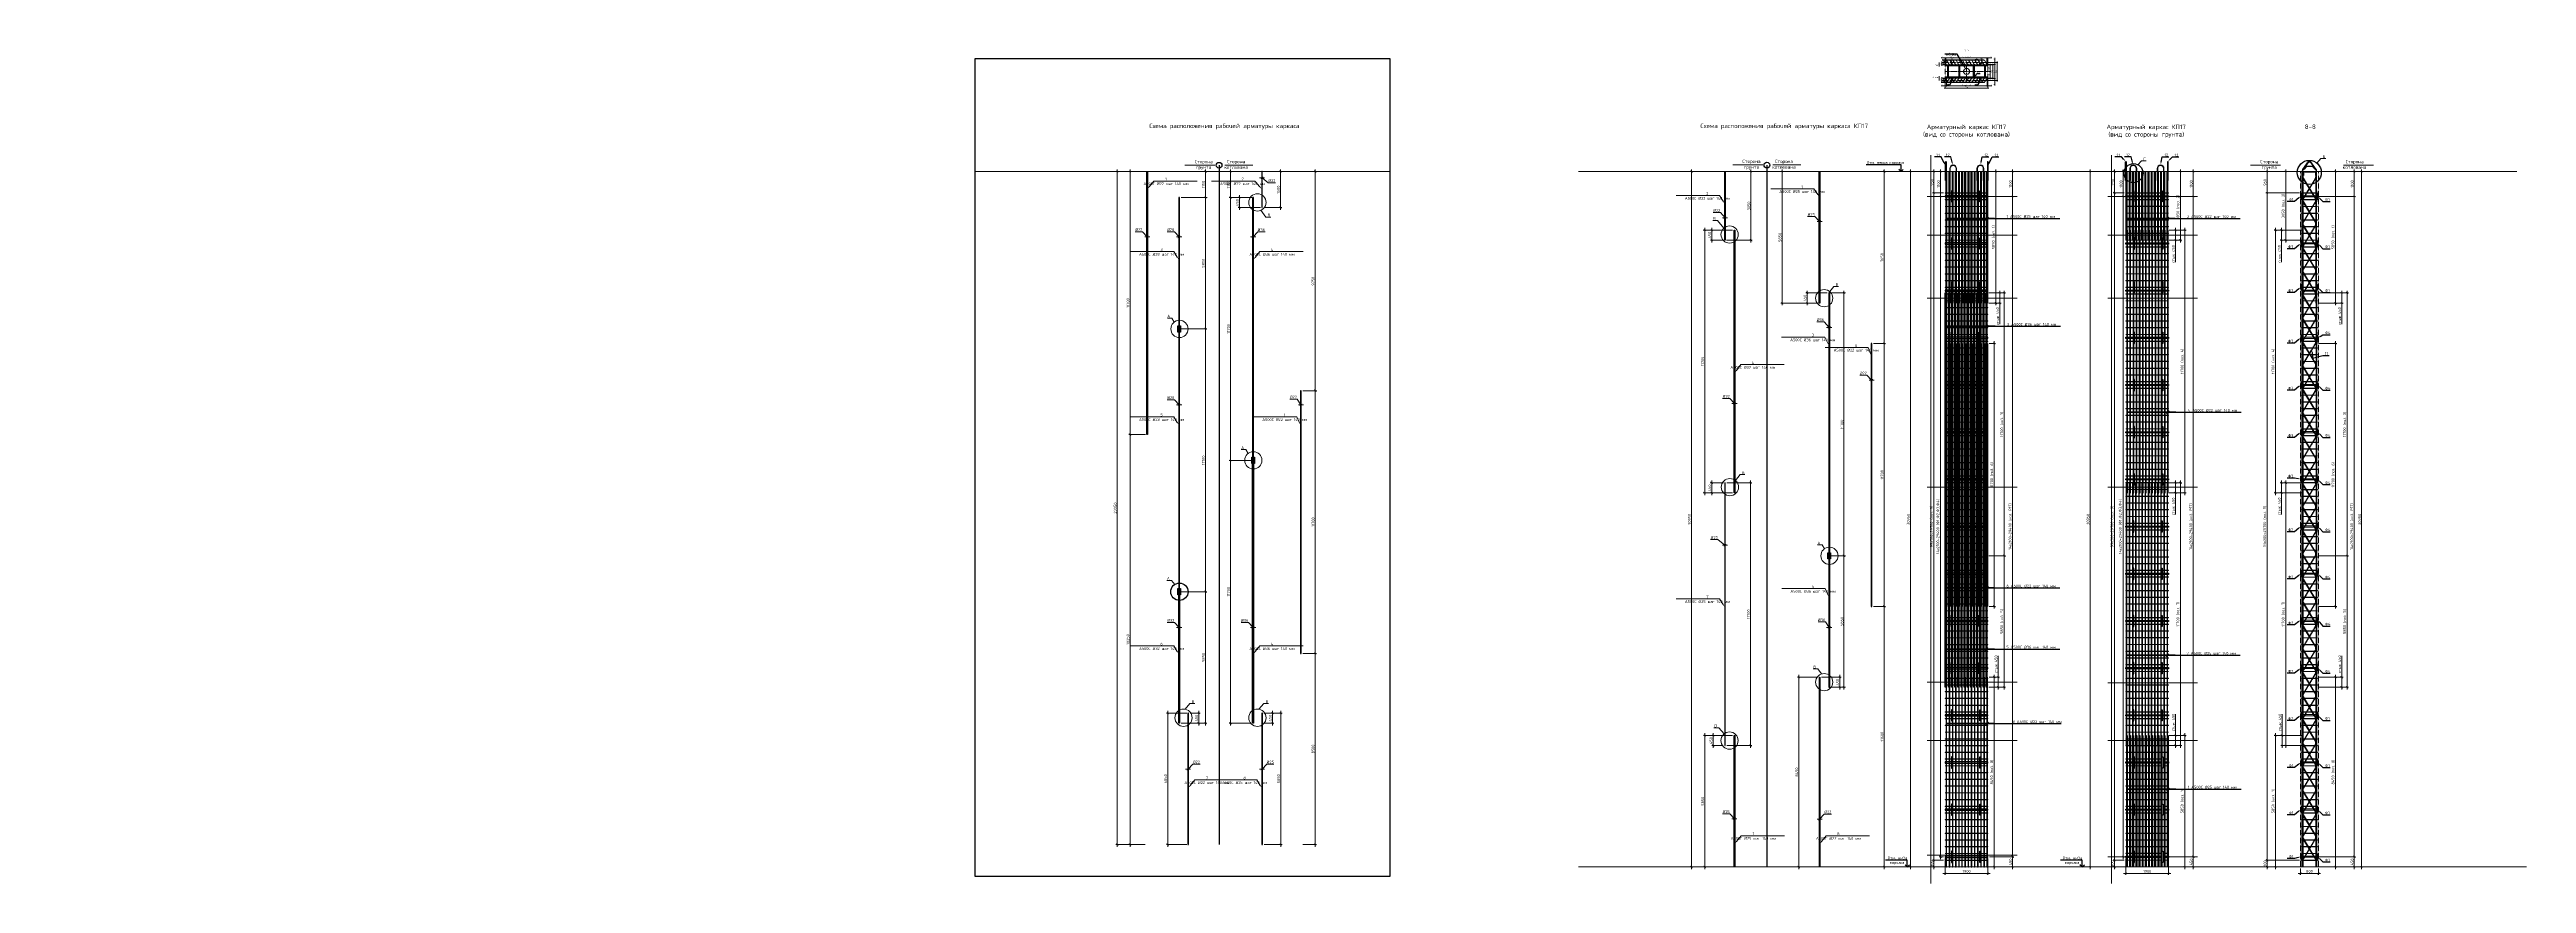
# Model space of a CAD drawing. Header units: millimetres. Extents: x -65574 to 111613, y -106550 to -50518.
# Drawn here: x -65574 to 44685, y -101738 to -64617 of the extents above; entities that cross this region are included whole.
import ezdxf
from ezdxf import colors
from ezdxf.entities.mleader import LeaderData, LeaderLine
from ezdxf.math import Vec2, Vec3

# ---------------------------------------------------------------- set-up
doc = ezdxf.new("R2010")
doc.units = ezdxf.units.MM
for name, pattern in [('CENTER2', [28.575, 19.05, -3.175, 3.175, -3.175]), ('невидимая', [0.375, 0.25, -0.125]), ('осевая', [50.8, 31.75, -6.35, 6.35, -6.35])]:
    doc.linetypes.add(name, pattern=pattern)
doc.layers.get('Defpoints').update_dxf_attribs({"color": 6})
doc.layers.add('Dim', color=11, linetype='Continuous', lineweight=13)
doc.layers.add('ОПП_ОС_Размеры', color=7, linetype='Continuous', lineweight=25)
doc.layers.add('К_Арматура', color=140, linetype='Continuous')
doc.styles.add('GOST-2.304_Type-B', font='GOST Common.ttf')
doc.styles.add('mpp', font='mipgost.shx')
doc.styles.get("Standard").update_dxf_attribs({"font": 'arial.ttf'})
doc.dimstyles.new('УРСТ', dxfattribs={"dimtxt": 2.5, "dimasz": 2, "dimexe": 1.2, "dimexo": 1.5, "dimtad": 1, "dimdec": 0, "dimrnd": 1, "dimtxsty": 'GOST-2.304_Type-B', "dimblk": 'ARCHTICK', "dimcen": 2, "dimdle": 2, "dimazin": 3, "dimtfac": 1, "dimtdec": 0, "dimtmove": 1, "dimatfit": 0, "dimldrblk": 'NONE', "dimlwd": 15, "dimlwe": 15, "dimarcsym": 0})

# ---------------------------------------------------------------- blocks, each defined once
blk = doc.blocks.new('*U32')
at = {"lineweight": 30, "ltscale": 100}
blk.add_lwpolyline([(-950, -25), (950, -25), (950, 25), (-950, 25)], close=True, dxfattribs=at)
blk = doc.blocks.new('*U33')
at = {"color": 0, "linetype": 'ByBlock', "lineweight": -2, "transparency": 16777216}
for p in [(0, 0), (0, -2100), (0, -4200), (0, -6300), (0, -8400), (0, -10500), (0, -12600), (0, -14700), (0, -16800), (0, -18900), (0, -21000), (0, -23100), (0, -25200), (0, -27300), (0, -29400)]:
    blk.add_blockref('*U32', p, dxfattribs=at)
blk = doc.blocks.new('_ArchTick')
at = {"color": 0, "linetype": 'ByBlock', "const_width": 0.15}
blk.add_lwpolyline([(-0.5, -0.5), (0.5, 0.5)], dxfattribs=at)
blk = doc.blocks.new('*D138')
at = {"color": 0, "lineweight": 15, "ltscale": 100, "transparency": 16777216}
for p, q in [((18745, -70053), (18548, -70053)), ((18608, -69953), (18608, -71253)), ((19041, -71153), (18548, -71153))]:
    blk.add_line(p, q, dxfattribs=at)
at = {"layer": 'Defpoints', "color": 0, "lineweight": -2, "ltscale": 100, "transparency": 16777216}
for p in [(18820, -70053), (18608, -71153), (19116, -71153)]:
    blk.add_point(p, dxfattribs=at)
at = {"color": 0, "lineweight": 15, "ltscale": 100, "transparency": 16777216, "xscale": 100, "yscale": 100, "zscale": 100}
for p, rotation in [((18608, -70053), 90), ((18608, -71153), 270)]:
    blk.add_blockref('_ArchTick', p, dxfattribs=dict(at, rotation=rotation))
at = {"color": 0, "lineweight": 15, "ltscale": 100, "transparency": 16777216, "insert": (18514, -70603), "char_height": 125, "attachment_point": 5, "rotation": 90, "style": 'GOST-2.304_Type-B'}
blk.add_mtext('\\A1;1100', dxfattribs=at)
blk = doc.blocks.new('_None')
blk = doc.blocks.new('*D139')
at = {"color": 0, "lineweight": 15, "ltscale": 100, "transparency": 16777216}
for p, q in [((19041, -71153), (18548, -71153)), ((18608, -71053), (18608, -100653)), ((18736, -100553), (18548, -100553))]:
    blk.add_line(p, q, dxfattribs=at)
at = {"layer": 'Defpoints', "color": 0, "lineweight": -2, "ltscale": 100, "transparency": 16777216}
for p in [(19116, -71153), (18608, -100553), (18811, -100553)]:
    blk.add_point(p, dxfattribs=at)
at = {"color": 0, "lineweight": 15, "ltscale": 100, "transparency": 16777216, "xscale": 100, "yscale": 100, "zscale": 100}
for p, rotation in [((18608, -71153), 90), ((18608, -100553), 270)]:
    blk.add_blockref('_ArchTick', p, dxfattribs=dict(at, rotation=rotation))
at = {"color": 0, "lineweight": 15, "ltscale": 100, "transparency": 16777216, "insert": (18495, -85853), "char_height": 125, "width": 2235.51, "attachment_point": 5, "rotation": 90, "style": 'GOST-2.304_Type-B'}
blk.add_mtext('\\A1;14х2100=29400 (Ф1,Ф2,Ф3,Ф4)', dxfattribs=at)
blk = doc.blocks.new('*D140')
at = {"color": 0, "lineweight": 15, "ltscale": 100, "transparency": 16777216}
for p, q in [((18615, -70053), (18248, -70053)), ((18308, -69953), (18308, -71103)), ((18737, -71003), (18248, -71003))]:
    blk.add_line(p, q, dxfattribs=at)
at = {"layer": 'Defpoints', "color": 0, "lineweight": -2, "ltscale": 100, "transparency": 16777216}
for p in [(18690, -70053), (18308, -71003), (18812, -71003)]:
    blk.add_point(p, dxfattribs=at)
at = {"color": 0, "lineweight": 15, "ltscale": 100, "transparency": 16777216, "xscale": 100, "yscale": 100, "zscale": 100}
for p, rotation in [((18308, -70053), 90), ((18308, -71003), 270)]:
    blk.add_blockref('_ArchTick', p, dxfattribs=dict(at, rotation=rotation))
at = {"color": 0, "lineweight": 15, "ltscale": 100, "transparency": 16777216, "insert": (18215, -70528), "char_height": 125, "attachment_point": 5, "rotation": 90, "style": 'GOST-2.304_Type-B'}
blk.add_mtext('\\A1;950', dxfattribs=at)
blk = doc.blocks.new('*D141')
at = {"color": 0, "lineweight": 15, "ltscale": 100, "transparency": 16777216}
for p, q in [((18711, -101289), (20811, -101289)), ((18811, -100628), (18811, -101349)), ((20711, -100628), (20711, -101349))]:
    blk.add_line(p, q, dxfattribs=at)
at = {"layer": 'Defpoints', "color": 0, "lineweight": -2, "ltscale": 100, "transparency": 16777216}
for p in [(18811, -100553), (20711, -100553), (20711, -101289)]:
    blk.add_point(p, dxfattribs=at)
at = {"color": 0, "lineweight": 15, "ltscale": 100, "transparency": 16777216, "xscale": 100, "yscale": 100, "zscale": 100, "rotation": 180}
blk.add_blockref('_ArchTick', (18811, -101289), dxfattribs=at)
at = {"color": 0, "lineweight": 15, "ltscale": 100, "transparency": 16777216, "xscale": 100, "yscale": 100, "zscale": 100}
blk.add_blockref('_ArchTick', (20711, -101289), dxfattribs=at)
at = {"color": 0, "lineweight": 15, "ltscale": 100, "transparency": 16777216, "insert": (19761, -101195), "char_height": 125, "attachment_point": 5, "style": 'GOST-2.304_Type-B'}
blk.add_mtext('\\A1;1900', dxfattribs=at)
blk = doc.blocks.new('*D142')
at = {"color": 0, "lineweight": 15, "ltscale": 100, "transparency": 16777216}
for p, q in [((21419, -70053), (21872, -70053)), ((21812, -71253), (21812, -69953)), ((20786, -71153), (21872, -71153))]:
    blk.add_line(p, q, dxfattribs=at)
at = {"layer": 'Defpoints', "color": 0, "lineweight": -2, "ltscale": 100, "transparency": 16777216}
for p in [(21344, -70053), (21812, -70053), (20711, -71153)]:
    blk.add_point(p, dxfattribs=at)
at = {"color": 0, "lineweight": 15, "ltscale": 100, "transparency": 16777216, "xscale": 100, "yscale": 100, "zscale": 100}
for p, rotation in [((21812, -70053), 90), ((21812, -71153), 270)]:
    blk.add_blockref('_ArchTick', p, dxfattribs=dict(at, rotation=rotation))
at = {"color": 0, "lineweight": 15, "ltscale": 100, "transparency": 16777216, "insert": (21718, -70603), "char_height": 125, "attachment_point": 5, "rotation": 90, "style": 'GOST-2.304_Type-B'}
blk.add_mtext('\\A1;1100', dxfattribs=at)
blk = doc.blocks.new('*D143')
at = {"color": 0, "lineweight": 15, "ltscale": 100, "transparency": 16777216}
for p, q in [((20786, -71153), (21872, -71153)), ((21812, -71053), (21812, -100653)), ((20786, -100553), (21872, -100553))]:
    blk.add_line(p, q, dxfattribs=at)
at = {"layer": 'Defpoints', "color": 0, "lineweight": -2, "ltscale": 100, "transparency": 16777216}
for p in [(20711, -71153), (20711, -100553), (21812, -100553)]:
    blk.add_point(p, dxfattribs=at)
at = {"color": 0, "lineweight": 15, "ltscale": 100, "transparency": 16777216, "xscale": 100, "yscale": 100, "zscale": 100}
for p, rotation in [((21812, -71153), 90), ((21812, -100553), 270)]:
    blk.add_blockref('_ArchTick', p, dxfattribs=dict(at, rotation=rotation))
at = {"color": 0, "lineweight": 15, "ltscale": 100, "transparency": 16777216, "insert": (21706, -85853), "char_height": 125, "attachment_point": 5, "rotation": 90, "style": 'GOST-2.304_Type-B'}
blk.add_mtext('\\A1;14х2100=29400 (поз. Р17)', dxfattribs=at)
blk = doc.blocks.new('*D144')
at = {"color": 0, "lineweight": 15, "ltscale": 100, "transparency": 16777216}
for p, q in [((20767, -101003), (21872, -101003)), ((20786, -100553), (21872, -100553)), ((21812, -100453), (21812, -101103))]:
    blk.add_line(p, q, dxfattribs=at)
at = {"layer": 'Defpoints', "color": 0, "lineweight": -2, "ltscale": 100, "transparency": 16777216}
for p in [(20692, -101003), (20711, -100553), (21812, -101003)]:
    blk.add_point(p, dxfattribs=at)
at = {"color": 0, "lineweight": 15, "ltscale": 100, "transparency": 16777216, "xscale": 100, "yscale": 100, "zscale": 100}
for p, rotation in [((21812, -100553), 90), ((21812, -101003), 270)]:
    blk.add_blockref('_ArchTick', p, dxfattribs=dict(at, rotation=rotation))
at = {"color": 0, "lineweight": 15, "ltscale": 100, "transparency": 16777216, "insert": (21718, -100778), "char_height": 125, "attachment_point": 5, "rotation": 90, "style": 'GOST-2.304_Type-B'}
blk.add_mtext('\\A1;450', dxfattribs=at)
blk = doc.blocks.new('*D125')
at = {"color": 0, "lineweight": 15, "transparency": 16777216}
for p, q in [((21441, -87053), (21441, -93103)), ((20745, -87153), (21501, -87153)), ((20745, -93003), (21501, -93003))]:
    blk.add_line(p, q, dxfattribs=at)
at = {"layer": 'Defpoints', "color": 0, "lineweight": -2, "transparency": 16777216}
for p in [(20670, -87153), (20670, -93003), (21441, -93003)]:
    blk.add_point(p, dxfattribs=at)
at = {"color": 0, "lineweight": 15, "transparency": 16777216, "xscale": 100, "yscale": 100, "zscale": 100}
for p, rotation in [((21441, -87153), 90), ((21441, -93003), 270)]:
    blk.add_blockref('_ArchTick', p, dxfattribs=dict(at, rotation=rotation))
at = {"color": 0, "lineweight": 15, "transparency": 16777216, "insert": (21334, -90078), "char_height": 125, "attachment_point": 5, "rotation": 90, "style": 'GOST-2.304_Type-B'}
blk.add_mtext('\\A1;5850 (поз. 5)', dxfattribs=at)
blk = doc.blocks.new('*D126')
at = {"color": 0, "lineweight": 15, "transparency": 16777216}
for p, q in [((20767, -92553), (21053, -92553)), ((20993, -92453), (20993, -101103)), ((20767, -101003), (21053, -101003))]:
    blk.add_line(p, q, dxfattribs=at)
at = {"layer": 'Defpoints', "color": 0, "lineweight": -2, "transparency": 16777216}
for p in [(20692, -92553), (20692, -101003), (20993, -101003)]:
    blk.add_point(p, dxfattribs=at)
at = {"color": 0, "lineweight": 15, "transparency": 16777216, "xscale": 100, "yscale": 100, "zscale": 100}
for p, rotation in [((20993, -92553), 90), ((20993, -101003), 270)]:
    blk.add_blockref('_ArchTick', p, dxfattribs=dict(at, rotation=rotation))
at = {"color": 0, "lineweight": 15, "transparency": 16777216, "insert": (20886, -96778), "char_height": 125, "attachment_point": 5, "rotation": 90, "style": 'GOST-2.304_Type-B'}
blk.add_mtext('\\A1;8450 (поз. 8)', dxfattribs=at)
blk = doc.blocks.new('*U34')
at = {"color": 0, "lineweight": -2}
blk.add_line((14, 0), (-14, 0), dxfattribs=at)
at = {"color": 0}
blk.add_wipeout([(-14, 11700), (11, 11700), (11, 5850), (-14, 5850)], dxfattribs=at)
at = {"color": 0, "ltscale": 100}
blk.add_lwpolyline([(-14, 11700), (11, 11700), (11, 5850), (-14, 5850)], close=True, dxfattribs=at)
blk = doc.blocks.new('*U35')
at = {"color": 0, "linetype": 'ByBlock', "lineweight": -2, "transparency": 16777216}
blk.add_blockref('*U34', (560, 0), dxfattribs=at)
blk.add_blockref('*U34', (700, 0), dxfattribs=at)
for p in [(140, 0), (840, 0)]:
    blk.add_blockref('*U34', p, dxfattribs=at)
for p in [(0, 0), (980, 0)]:
    blk.add_blockref('*U34', p, dxfattribs=at)
for p in [(420, 0), (1120, 0)]:
    blk.add_blockref('*U34', p, dxfattribs=at)
for p in [(280, 0), (1260, 0)]:
    blk.add_blockref('*U34', p, dxfattribs=at)
blk.add_blockref('*U34', (1400, 0), dxfattribs=at)
blk.add_blockref('*U34', (1540, 0), dxfattribs=at)
blk.add_blockref('*U34', (1680, 0), dxfattribs=at)
blk.add_blockref('*U34', (1820, 0), dxfattribs=at)
blk = doc.blocks.new('*U30')
blk.add_wipeout([(-11, 5450), (11, 5450), (11, -3000), (-11, -3000)])
at = {"ltscale": 100}
blk.add_lwpolyline([(11, 5450), (-11, 5450), (-11, -3000), (11, -3000)], close=True, dxfattribs=at)
blk = doc.blocks.new('*U31')
at = {"color": 0, "linetype": 'ByBlock', "lineweight": -2, "transparency": 16777216}
blk.add_blockref('*U30', (140, 0), dxfattribs=at)
blk.add_blockref('*U30', (420, 0), dxfattribs=at)
blk.add_blockref('*U30', (560, 0), dxfattribs=at)
blk.add_blockref('*U30', (700, 0), dxfattribs=at)
blk.add_blockref('*U30', (840, 0), dxfattribs=at)
for p in [(280, 0), (1120, 0)]:
    blk.add_blockref('*U30', p, dxfattribs=at)
for p in [(0, 0), (1260, 0)]:
    blk.add_blockref('*U30', p, dxfattribs=at)
blk.add_blockref('*U30', (1400, 0), dxfattribs=at)
blk.add_blockref('*U30', (1540, 0), dxfattribs=at)
for p in [(980, 0), (1680, 0)]:
    blk.add_blockref('*U30', p, dxfattribs=at)
blk.add_blockref('*U30', (1820, 0), dxfattribs=at)
blk = doc.blocks.new('_Oblique')
at = {"color": 0, "linetype": 'ByBlock', "lineweight": -2}
blk.add_line((-0.5, -0.5), (0.5, 0.5), dxfattribs=at)
blk = doc.blocks.new('*U16')
blk.add_wipeout([(-22, 1675), (14, 1675), (14, -4174.610222), (-22, -4174.610222)])
at = {"lineweight": -2}
blk.add_wipeout([(-22, 7525.389778), (14, 7525.389778), (14, -4174.610222), (-22, -4174.610222)], dxfattribs=at)
at = {"ltscale": 100}
blk.add_lwpolyline([(-22, 7525.389778), (14, 7525.389778), (14, -4174.610222), (-22, -4174.610222)], close=True, dxfattribs=at)
blk = doc.blocks.new('*U17')
at = {"color": 0, "linetype": 'ByBlock', "lineweight": -2, "transparency": 16777216}
blk.add_blockref('*U16', (280, 0), dxfattribs=at)
blk.add_blockref('*U16', (700, 0), dxfattribs=at)
blk.add_blockref('*U16', (840, 0), dxfattribs=at)
for p in [(420, 0), (1260, 0)]:
    blk.add_blockref('*U16', p, dxfattribs=at)
for p in [(560, 0), (1400, 0)]:
    blk.add_blockref('*U16', p, dxfattribs=at)
for p in [(0, 0), (1540, 0)]:
    blk.add_blockref('*U16', p, dxfattribs=at)
for p in [(140, 0), (1680, 0)]:
    blk.add_blockref('*U16', p, dxfattribs=at)
for p in [(1120, 0), (1820, 0)]:
    blk.add_blockref('*U16', p, dxfattribs=at)
blk.add_blockref('*U16', (980, 0), dxfattribs=at)
blk = doc.blocks.new('*D86')
at = {"color": 0, "lineweight": 15, "transparency": 16777216}
for p, q in [((20745, -75453), (21501, -75453)), ((21441, -87253), (21441, -75353)), ((20745, -87153), (21501, -87153))]:
    blk.add_line(p, q, dxfattribs=at)
at = {"layer": 'Defpoints', "color": 0, "lineweight": -2, "transparency": 16777216}
for p in [(20670, -75453), (21441, -75453), (20670, -87153)]:
    blk.add_point(p, dxfattribs=at)
at = {"color": 0, "lineweight": 15, "transparency": 16777216, "xscale": 100, "yscale": 100, "zscale": 100}
for p, rotation in [((21441, -75453), 90), ((21441, -87153), 270)]:
    blk.add_blockref('_ArchTick', p, dxfattribs=dict(at, rotation=rotation))
at = {"color": 0, "lineweight": 15, "transparency": 16777216, "insert": (21334, -81303), "char_height": 125, "attachment_point": 5, "rotation": 90, "style": 'GOST-2.304_Type-B'}
blk.add_mtext('\\A1;11700 (поз. 3)', dxfattribs=at)
blk = doc.blocks.new('*D87')
at = {"color": 0, "lineweight": 15, "transparency": 16777216}
for p, q in [((20742, -70053), (21129, -70053)), ((21069, -76003), (21069, -69953)), ((20745, -75903), (21129, -75903))]:
    blk.add_line(p, q, dxfattribs=at)
at = {"layer": 'Defpoints', "color": 0, "lineweight": -2, "transparency": 16777216}
for p in [(20667, -70053), (21069, -70053), (20670, -75903)]:
    blk.add_point(p, dxfattribs=at)
at = {"color": 0, "lineweight": 15, "transparency": 16777216, "xscale": 100, "yscale": 100, "zscale": 100}
for p, rotation in [((21069, -70053), 90), ((21069, -75903), 270)]:
    blk.add_blockref('_ArchTick', p, dxfattribs=dict(at, rotation=rotation))
at = {"color": 0, "lineweight": 15, "transparency": 16777216, "insert": (20962, -72978), "char_height": 125, "attachment_point": 5, "rotation": 90, "style": 'GOST-2.304_Type-B'}
blk.add_mtext('\\A1;5850 (поз. 1)', dxfattribs=at)
blk = doc.blocks.new('*D78')
at = {"color": 0, "lineweight": 15, "ltscale": 100, "transparency": 16777216}
for p, q in [((26784, -70053), (26669, -70053)), ((26729, -69953), (26729, -71253)), ((27081, -71153), (26669, -71153))]:
    blk.add_line(p, q, dxfattribs=at)
at = {"layer": 'Defpoints', "color": 0, "lineweight": -2, "ltscale": 100, "transparency": 16777216}
for p in [(26859, -70053), (26729, -71153), (27156, -71153)]:
    blk.add_point(p, dxfattribs=at)
at = {"color": 0, "lineweight": 15, "ltscale": 100, "transparency": 16777216, "xscale": 100, "yscale": 100, "zscale": 100}
for p, rotation in [((26729, -70053), 90), ((26729, -71153), 270)]:
    blk.add_blockref('_ArchTick', p, dxfattribs=dict(at, rotation=rotation))
at = {"color": 0, "lineweight": 15, "ltscale": 100, "transparency": 16777216, "insert": (26635, -70603), "char_height": 125, "attachment_point": 5, "rotation": 90, "style": 'GOST-2.304_Type-B'}
blk.add_mtext('\\A1;1100', dxfattribs=at)
blk = doc.blocks.new('*D79')
at = {"color": 0, "lineweight": 15, "ltscale": 100, "transparency": 16777216}
for p, q in [((26753, -101289), (28853, -101289)), ((26853, -100628), (26853, -101349)), ((28753, -100628), (28753, -101349))]:
    blk.add_line(p, q, dxfattribs=at)
at = {"layer": 'Defpoints', "color": 0, "lineweight": -2, "ltscale": 100, "transparency": 16777216}
for p in [(26853, -100553), (28753, -100553), (28753, -101289)]:
    blk.add_point(p, dxfattribs=at)
at = {"color": 0, "lineweight": 15, "ltscale": 100, "transparency": 16777216, "xscale": 100, "yscale": 100, "zscale": 100, "rotation": 180}
blk.add_blockref('_ArchTick', (26853, -101289), dxfattribs=at)
at = {"color": 0, "lineweight": 15, "ltscale": 100, "transparency": 16777216, "xscale": 100, "yscale": 100, "zscale": 100}
blk.add_blockref('_ArchTick', (28753, -101289), dxfattribs=at)
at = {"color": 0, "lineweight": 15, "ltscale": 100, "transparency": 16777216, "insert": (27803, -101195), "char_height": 125, "attachment_point": 5, "style": 'GOST-2.304_Type-B'}
blk.add_mtext('\\A1;1900', dxfattribs=at)
blk = doc.blocks.new('*D80')
at = {"color": 0, "lineweight": 15, "ltscale": 100, "transparency": 16777216}
for p, q in [((28806, -70053), (29338, -70053)), ((29278, -69953), (29278, -73203)), ((28785, -73103), (29338, -73103))]:
    blk.add_line(p, q, dxfattribs=at)
at = {"layer": 'Defpoints', "color": 0, "lineweight": -2, "ltscale": 100, "transparency": 16777216}
for p in [(28731, -70053), (28710, -73103), (29278, -73103)]:
    blk.add_point(p, dxfattribs=at)
at = {"color": 0, "lineweight": 15, "ltscale": 100, "transparency": 16777216, "xscale": 100, "yscale": 100, "zscale": 100}
for p, rotation in [((29278, -70053), 90), ((29278, -73103), 270)]:
    blk.add_blockref('_ArchTick', p, dxfattribs=dict(at, rotation=rotation))
at = {"color": 0, "lineweight": 15, "ltscale": 100, "transparency": 16777216, "insert": (29172, -71640), "char_height": 125, "attachment_point": 5, "rotation": 90, "style": 'GOST-2.304_Type-B'}
blk.add_mtext('\\A1;3050 (поз. 2)', dxfattribs=at)
blk = doc.blocks.new('*D81')
at = {"color": 0, "lineweight": 15, "ltscale": 100, "transparency": 16777216}
for p, q in [((28785, -72653), (29530, -72653)), ((29470, -72553), (29470, -84453)), ((28785, -84353), (29530, -84353))]:
    blk.add_line(p, q, dxfattribs=at)
at = {"layer": 'Defpoints', "color": 0, "lineweight": -2, "ltscale": 100, "transparency": 16777216}
for p in [(28710, -72653), (28710, -84353), (29470, -84353)]:
    blk.add_point(p, dxfattribs=at)
at = {"color": 0, "lineweight": 15, "ltscale": 100, "transparency": 16777216, "xscale": 100, "yscale": 100, "zscale": 100}
for p, rotation in [((29470, -72653), 90), ((29470, -84353), 270)]:
    blk.add_blockref('_ArchTick', p, dxfattribs=dict(at, rotation=rotation))
at = {"color": 0, "lineweight": 15, "ltscale": 100, "transparency": 16777216, "insert": (29364, -78503), "char_height": 125, "attachment_point": 5, "rotation": 90, "style": 'GOST-2.304_Type-B'}
blk.add_mtext('\\A1;11700 (поз. 4)', dxfattribs=at)
blk = doc.blocks.new('*D82')
at = {"color": 0, "lineweight": 15, "transparency": 16777216}
for p, q in [((28785, -72653), (29120, -72653)), ((29060, -72653), (29060, -72553)), ((29060, -72653), (29060, -73103)), ((29060, -72653), (29060, -73103)), ((28785, -73103), (29120, -73103)), ((29060, -73103), (29060, -73203)), ((29060, -74081), (29060, -73103))]:
    blk.add_line(p, q, dxfattribs=at)
at = {"layer": 'Defpoints', "color": 0, "lineweight": -2, "transparency": 16777216}
for p in [(28710, -72653), (28710, -73103), (29060, -73103)]:
    blk.add_point(p, dxfattribs=at)
at = {"color": 0, "lineweight": 15, "transparency": 16777216, "xscale": 100, "yscale": 100, "zscale": 100}
for p, rotation in [((29060, -72653), 270), ((29060, -73103), 90)]:
    blk.add_blockref('_ArchTick', p, dxfattribs=dict(at, rotation=rotation))
at = {"color": 0, "lineweight": 15, "transparency": 16777216, "insert": (28966, -73716), "char_height": 125, "attachment_point": 5, "rotation": 90, "style": 'GOST-2.304_Type-B'}
blk.add_mtext('\\A1;стык 450', dxfattribs=at)
blk = doc.blocks.new('*D83')
at = {"color": 0, "lineweight": 15, "transparency": 16777216}
for p, q in [((28760, -83903), (29338, -83903)), ((29278, -83803), (29278, -95703)), ((28785, -95603), (29338, -95603))]:
    blk.add_line(p, q, dxfattribs=at)
at = {"layer": 'Defpoints', "color": 0, "lineweight": -2, "transparency": 16777216}
for p in [(28685, -83903), (28710, -95603), (29278, -95603)]:
    blk.add_point(p, dxfattribs=at)
at = {"color": 0, "lineweight": 15, "transparency": 16777216, "xscale": 100, "yscale": 100, "zscale": 100}
for p, rotation in [((29278, -83903), 90), ((29278, -95603), 270)]:
    blk.add_blockref('_ArchTick', p, dxfattribs=dict(at, rotation=rotation))
at = {"color": 0, "lineweight": 15, "transparency": 16777216, "insert": (29172, -89753), "char_height": 125, "attachment_point": 5, "rotation": 90, "style": 'GOST-2.304_Type-B'}
blk.add_mtext('\\A1;11700 (поз. 7)', dxfattribs=at)
blk = doc.blocks.new('*D84')
at = {"color": 0, "lineweight": 15, "transparency": 16777216}
for p, q in [((28785, -83903), (29120, -83903)), ((28785, -84353), (29120, -84353)), ((29060, -83903), (29060, -83803)), ((29060, -83903), (29060, -84353)), ((29060, -83903), (29060, -84353)), ((29060, -84353), (29060, -84453)), ((29060, -85316), (29060, -84353))]:
    blk.add_line(p, q, dxfattribs=at)
at = {"layer": 'Defpoints', "color": 0, "lineweight": -2, "transparency": 16777216}
for p in [(28710, -83903), (28710, -84353), (29060, -84353)]:
    blk.add_point(p, dxfattribs=at)
at = {"color": 0, "lineweight": 15, "transparency": 16777216, "xscale": 100, "yscale": 100, "zscale": 100}
for p, rotation in [((29060, -83903), 270), ((29060, -84353), 90)]:
    blk.add_blockref('_ArchTick', p, dxfattribs=dict(at, rotation=rotation))
at = {"color": 0, "lineweight": 15, "transparency": 16777216, "insert": (28966, -84951), "char_height": 125, "attachment_point": 5, "rotation": 90, "style": 'GOST-2.304_Type-B'}
blk.add_mtext('\\A1;стык 450', dxfattribs=at)
blk = doc.blocks.new('*D85')
at = {"color": 0, "lineweight": 15, "transparency": 16777216}
for p, q in [((28807, -95153), (29530, -95153)), ((29470, -95053), (29470, -101103)), ((28807, -101003), (29530, -101003))]:
    blk.add_line(p, q, dxfattribs=at)
at = {"layer": 'Defpoints', "color": 0, "lineweight": -2, "transparency": 16777216}
for p in [(28732, -95153), (28732, -101003), (29470, -101003)]:
    blk.add_point(p, dxfattribs=at)
at = {"color": 0, "lineweight": 15, "transparency": 16777216, "xscale": 100, "yscale": 100, "zscale": 100}
for p, rotation in [((29470, -95153), 90), ((29470, -101003), 270)]:
    blk.add_blockref('_ArchTick', p, dxfattribs=dict(at, rotation=rotation))
at = {"color": 0, "lineweight": 15, "transparency": 16777216, "insert": (29364, -98078), "char_height": 125, "attachment_point": 5, "rotation": 90, "style": 'GOST-2.304_Type-B'}
blk.add_mtext('\\A1;5850 (поз. 1)', dxfattribs=at)
blk = doc.blocks.new('*D88')
at = {"color": 0, "lineweight": 15, "transparency": 16777216}
for p, q in [((29060, -94203), (29060, -95153)), ((28785, -95153), (29120, -95153)), ((28785, -95603), (29120, -95603)), ((29060, -95153), (29060, -95053)), ((29060, -95153), (29060, -95603)), ((29060, -95153), (29060, -95603)), ((29060, -95603), (29060, -95703))]:
    blk.add_line(p, q, dxfattribs=at)
at = {"layer": 'Defpoints', "color": 0, "lineweight": -2, "transparency": 16777216}
for p in [(28710, -95153), (28710, -95603), (29060, -95603)]:
    blk.add_point(p, dxfattribs=at)
at = {"color": 0, "lineweight": 15, "transparency": 16777216, "xscale": 100, "yscale": 100, "zscale": 100}
for p, rotation in [((29060, -95153), 270), ((29060, -95603), 90)]:
    blk.add_blockref('_ArchTick', p, dxfattribs=dict(at, rotation=rotation))
at = {"color": 0, "lineweight": 15, "transparency": 16777216, "insert": (28966, -94569), "char_height": 125, "attachment_point": 5, "rotation": 90, "style": 'GOST-2.304_Type-B'}
blk.add_mtext('\\A1;стык 450', dxfattribs=at)
blk = doc.blocks.new('*U19')
at = {"lineweight": 30, "ltscale": 100}
blk.add_lwpolyline([(-950, -25), (950, -25), (950, 25), (-950, 25)], close=True, dxfattribs=at)
blk = doc.blocks.new('*U20')
at = {"color": 0, "linetype": 'ByBlock', "lineweight": -2, "transparency": 16777216}
for p in [(0, 0), (0, -2100), (0, -4200), (0, -6300), (0, -8400), (0, -10500), (0, -12600), (0, -14700), (0, -16800), (0, -18900), (0, -21000), (0, -23100), (0, -25200), (0, -27300), (0, -29400)]:
    blk.add_blockref('*U19', p, dxfattribs=at)
blk = doc.blocks.new('*D89')
at = {"color": 0, "lineweight": 15, "ltscale": 100, "transparency": 16777216}
for p, q in [((28807, -70053), (29914, -70053)), ((29854, -71253), (29854, -69953)), ((28828, -71153), (29914, -71153))]:
    blk.add_line(p, q, dxfattribs=at)
at = {"layer": 'Defpoints', "color": 0, "lineweight": -2, "ltscale": 100, "transparency": 16777216}
for p in [(28732, -70053), (29854, -70053), (28753, -71153)]:
    blk.add_point(p, dxfattribs=at)
at = {"color": 0, "lineweight": 15, "ltscale": 100, "transparency": 16777216, "xscale": 100, "yscale": 100, "zscale": 100}
for p, rotation in [((29854, -70053), 90), ((29854, -71153), 270)]:
    blk.add_blockref('_ArchTick', p, dxfattribs=dict(at, rotation=rotation))
at = {"color": 0, "lineweight": 15, "ltscale": 100, "transparency": 16777216, "insert": (29761, -70603), "char_height": 125, "attachment_point": 5, "rotation": 90, "style": 'GOST-2.304_Type-B'}
blk.add_mtext('\\A1;1100', dxfattribs=at)
blk = doc.blocks.new('*D90')
at = {"color": 0, "lineweight": 15, "ltscale": 100, "transparency": 16777216}
for p, q in [((28828, -71153), (29914, -71153)), ((29854, -71053), (29854, -100653)), ((28828, -100553), (29914, -100553))]:
    blk.add_line(p, q, dxfattribs=at)
at = {"layer": 'Defpoints', "color": 0, "lineweight": -2, "ltscale": 100, "transparency": 16777216}
for p in [(28753, -71153), (28753, -100553), (29854, -100553)]:
    blk.add_point(p, dxfattribs=at)
at = {"color": 0, "lineweight": 15, "ltscale": 100, "transparency": 16777216, "xscale": 100, "yscale": 100, "zscale": 100}
for p, rotation in [((29854, -71153), 90), ((29854, -100553), 270)]:
    blk.add_blockref('_ArchTick', p, dxfattribs=dict(at, rotation=rotation))
at = {"color": 0, "lineweight": 15, "ltscale": 100, "transparency": 16777216, "insert": (29748, -85853), "char_height": 125, "attachment_point": 5, "rotation": 90, "style": 'GOST-2.304_Type-B'}
blk.add_mtext('\\A1;14х2100=29400 (поз. Р17)', dxfattribs=at)
blk = doc.blocks.new('*D91')
at = {"color": 0, "lineweight": 15, "ltscale": 100, "transparency": 16777216}
for p, q in [((28807, -101003), (29914, -101003)), ((28828, -100553), (29914, -100553)), ((29854, -100453), (29854, -101103))]:
    blk.add_line(p, q, dxfattribs=at)
at = {"layer": 'Defpoints', "color": 0, "lineweight": -2, "ltscale": 100, "transparency": 16777216}
for p in [(28732, -101003), (28753, -100553), (29854, -101003)]:
    blk.add_point(p, dxfattribs=at)
at = {"color": 0, "lineweight": 15, "ltscale": 100, "transparency": 16777216, "xscale": 100, "yscale": 100, "zscale": 100}
for p, rotation in [((29854, -100553), 90), ((29854, -101003), 270)]:
    blk.add_blockref('_ArchTick', p, dxfattribs=dict(at, rotation=rotation))
at = {"color": 0, "lineweight": 15, "ltscale": 100, "transparency": 16777216, "insert": (29761, -100778), "char_height": 125, "attachment_point": 5, "rotation": 90, "style": 'GOST-2.304_Type-B'}
blk.add_mtext('\\A1;450', dxfattribs=at)
blk = doc.blocks.new('*U24')
blk.add_wipeout([(-12.5, 4825), (12.5, 4825), (12.5, -1025), (-12.5, -1025)])
at = {"ltscale": 100}
blk.add_lwpolyline([(12.5, 4825), (-12.5, 4825), (-12.5, -1025), (12.5, -1025)], close=True, dxfattribs=at)
blk = doc.blocks.new('*U25')
at = {"color": 0, "linetype": 'ByBlock', "lineweight": -2, "transparency": 16777216}
blk.add_blockref('*U24', (140, 0), dxfattribs=at)
blk.add_blockref('*U24', (280, 0), dxfattribs=at)
blk.add_blockref('*U24', (420, 0), dxfattribs=at)
blk.add_blockref('*U24', (560, 0), dxfattribs=at)
for p in [(0, 0), (700, 0)]:
    blk.add_blockref('*U24', p, dxfattribs=at)
blk.add_blockref('*U24', (840, 0), dxfattribs=at)
blk.add_blockref('*U24', (980, 0), dxfattribs=at)
blk.add_blockref('*U24', (1120, 0), dxfattribs=at)
blk.add_blockref('*U24', (1400, 0), dxfattribs=at)
blk.add_blockref('*U24', (1260, 0), dxfattribs=at)
blk.add_blockref('*U24', (1540, 0), dxfattribs=at)
blk.add_blockref('*U24', (1820, 0), dxfattribs=at)
blk.add_blockref('*U24', (1680, 0), dxfattribs=at)
blk = doc.blocks.new('*U26')
blk.add_wipeout([(-11, 2525), (11, 2525), (11, -525), (-11, -525)])
at = {"ltscale": 100}
blk.add_lwpolyline([(11, 2525), (-11, 2525), (-11, -525), (11, -525)], close=True, dxfattribs=at)
blk = doc.blocks.new('*U27')
at = {"color": 0, "linetype": 'ByBlock', "lineweight": -2, "transparency": 16777216}
blk.add_blockref('*U26', (140, 0), dxfattribs=at)
blk.add_blockref('*U26', (280, 0), dxfattribs=at)
blk.add_blockref('*U26', (420, 0), dxfattribs=at)
blk.add_blockref('*U26', (560, 0), dxfattribs=at)
for p in [(0, 0), (700, 0)]:
    blk.add_blockref('*U26', p, dxfattribs=at)
blk.add_blockref('*U26', (840, 0), dxfattribs=at)
blk.add_blockref('*U26', (1400, 0), dxfattribs=at)
blk.add_blockref('*U26', (1680, 0), dxfattribs=at)
blk.add_blockref('*U26', (1120, 0), dxfattribs=at)
blk.add_blockref('*U26', (1260, 0), dxfattribs=at)
for p in [(980, 0), (1820, 0)]:
    blk.add_blockref('*U26', p, dxfattribs=at)
blk.add_blockref('*U26', (1540, 0), dxfattribs=at)
blk = doc.blocks.new('*U18')
blk.add_wipeout([(-21, 6350), (11, 6350), (11, -5350), (-21, -5350)])
at = {"ltscale": 100}
blk.add_lwpolyline([(-21, 6350), (11, 6350), (11, -5350), (-21, -5350)], close=True, dxfattribs=at)
blk = doc.blocks.new('*U21')
at = {"color": 0, "linetype": 'ByBlock', "lineweight": -2, "transparency": 16777216}
blk.add_blockref('*U18', (140, 0), dxfattribs=at)
blk.add_blockref('*U18', (280, 0), dxfattribs=at)
blk.add_blockref('*U18', (420, 0), dxfattribs=at)
blk.add_blockref('*U18', (560, 0), dxfattribs=at)
for p in [(0, 0), (700, 0)]:
    blk.add_blockref('*U18', p, dxfattribs=at)
blk.add_blockref('*U18', (1120, 0), dxfattribs=at)
blk.add_blockref('*U18', (1260, 0), dxfattribs=at)
for p in [(840, 0), (1540, 0)]:
    blk.add_blockref('*U18', p, dxfattribs=at)
blk.add_blockref('*U18', (1680, 0), dxfattribs=at)
blk.add_blockref('*U18', (1400, 0), dxfattribs=at)
for p in [(980, 0), (1820, 0)]:
    blk.add_blockref('*U18', p, dxfattribs=at)
blk = doc.blocks.new('*U22')
blk.add_wipeout([(-14, 1900), (11, 1900), (11, -9800), (-14, -9800)])
at = {"ltscale": 100}
blk.add_lwpolyline([(-14, 1900), (11, 1900), (11, -9800), (-14, -9800)], close=True, dxfattribs=at)
blk = doc.blocks.new('*U23')
at = {"color": 0, "linetype": 'ByBlock', "lineweight": -2, "transparency": 16777216}
blk.add_blockref('*U22', (140, 0), dxfattribs=at)
blk.add_blockref('*U22', (280, 0), dxfattribs=at)
blk.add_blockref('*U22', (420, 0), dxfattribs=at)
blk.add_blockref('*U22', (560, 0), dxfattribs=at)
for p in [(0, 0), (700, 0)]:
    blk.add_blockref('*U22', p, dxfattribs=at)
blk.add_blockref('*U22', (840, 0), dxfattribs=at)
blk.add_blockref('*U22', (1120, 0), dxfattribs=at)
blk.add_blockref('*U22', (1260, 0), dxfattribs=at)
blk.add_blockref('*U22', (1400, 0), dxfattribs=at)
blk.add_blockref('*U22', (1680, 0), dxfattribs=at)
blk.add_blockref('*U22', (1540, 0), dxfattribs=at)
for p in [(980, 0), (1820, 0)]:
    blk.add_blockref('*U22', p, dxfattribs=at)
blk = doc.blocks.new('*U28')
blk.add_wipeout([(-25, 250), (25, 250), (25, -250), (-25, -250)])
at = {"lineweight": 30, "ltscale": 100}
blk.add_lwpolyline([(-25, -250), (-25, 250), (25, 250), (25, -250)], close=True, dxfattribs=at)
blk = doc.blocks.new('*U29')
at = {"color": 0, "linetype": 'ByBlock', "lineweight": -2, "transparency": 16777216}
for p in [(0, 0), (0, -2100), (0, -4200)]:
    blk.add_blockref('*U28', p, dxfattribs=at)
blk = doc.blocks.new('*D92')
at = {"color": 0, "lineweight": 15, "ltscale": 100, "transparency": 16777216}
for p, q in [((27081, -71153), (26669, -71153)), ((26729, -71053), (26729, -100653)), ((26778, -100553), (26669, -100553))]:
    blk.add_line(p, q, dxfattribs=at)
at = {"layer": 'Defpoints', "color": 0, "lineweight": -2, "ltscale": 100, "transparency": 16777216}
for p in [(27156, -71153), (26729, -100553), (26853, -100553)]:
    blk.add_point(p, dxfattribs=at)
at = {"color": 0, "lineweight": 15, "ltscale": 100, "transparency": 16777216, "xscale": 100, "yscale": 100, "zscale": 100}
for p, rotation in [((26729, -71153), 90), ((26729, -100553), 270)]:
    blk.add_blockref('_ArchTick', p, dxfattribs=dict(at, rotation=rotation))
at = {"color": 0, "lineweight": 15, "ltscale": 100, "transparency": 16777216, "insert": (26616, -85853), "char_height": 125, "width": 2244.5, "attachment_point": 5, "rotation": 90, "style": 'GOST-2.304_Type-B'}
blk.add_mtext('\\A1;14х2100=29400 (Ф1,Ф2,Ф3,Ф4) ', dxfattribs=at)
blk = doc.blocks.new('*D145')
at = {"color": 0, "lineweight": 15, "ltscale": 100, "transparency": 16777216}
for p, q in [((8801, -71876), (8476, -71876)), ((9009, -72104), (8801, -71876)), ((8998, -72104), (8898, -72104)), ((8998, -72035), (8998, -72044)), ((9020, -72104), (8998, -72104)), ((9020, -72104), (8998, -72104)), ((9020, -72035), (9020, -72044)), ((9020, -72104), (9120, -72104))]:
    blk.add_line(p, q, dxfattribs=at)
at = {"layer": 'Defpoints', "color": 0, "lineweight": -2, "ltscale": 100, "transparency": 16777216}
for p in [(8998, -72104), (8998, -72110), (9020, -72110)]:
    blk.add_point(p, dxfattribs=at)
at = {"color": 0, "lineweight": 15, "ltscale": 100, "transparency": 16777216, "xscale": 100, "yscale": 100, "zscale": 100}
blk.add_blockref('_ArchTick', (8998, -72104), dxfattribs=at)
at = {"color": 0, "lineweight": 15, "ltscale": 100, "transparency": 16777216, "xscale": 100, "yscale": 100, "zscale": 100, "rotation": 180}
blk.add_blockref('_ArchTick', (9020, -72104), dxfattribs=at)
at = {"color": 0, "lineweight": 15, "ltscale": 100, "transparency": 16777216, "insert": (8639, -71783), "char_height": 125, "attachment_point": 5, "style": 'GOST-2.304_Type-B'}
blk.add_mtext('\\A1;%%C22', dxfattribs=at)
blk = doc.blocks.new('*D146')
at = {"color": 0, "lineweight": 15, "ltscale": 100, "transparency": 16777216}
for p, q in [((9223, -80149), (8898, -80149)), ((9431, -80376), (9223, -80149)), ((9415, -80376), (9315, -80376)), ((9415, -80307), (9415, -80316)), ((9447, -80376), (9415, -80376)), ((9447, -80376), (9415, -80376)), ((9447, -80307), (9447, -80316)), ((9447, -80376), (9547, -80376))]:
    blk.add_line(p, q, dxfattribs=at)
at = {"layer": 'Defpoints', "color": 0, "lineweight": -2, "ltscale": 100, "transparency": 16777216}
for p in [(9415, -80376), (9415, -80382), (9447, -80382)]:
    blk.add_point(p, dxfattribs=at)
at = {"color": 0, "lineweight": 15, "ltscale": 100, "transparency": 16777216, "xscale": 100, "yscale": 100, "zscale": 100}
blk.add_blockref('_ArchTick', (9415, -80376), dxfattribs=at)
at = {"color": 0, "lineweight": 15, "ltscale": 100, "transparency": 16777216, "xscale": 100, "yscale": 100, "zscale": 100, "rotation": 180}
blk.add_blockref('_ArchTick', (9447, -80376), dxfattribs=at)
at = {"color": 0, "lineweight": 15, "ltscale": 100, "transparency": 16777216, "insert": (9061, -80055), "char_height": 125, "attachment_point": 5, "style": 'GOST-2.304_Type-B'}
blk.add_mtext('\\A1;%%C32', dxfattribs=at)
blk = doc.blocks.new('*D147')
at = {"color": 0, "lineweight": 15, "ltscale": 100, "transparency": 16777216}
for p, q in [((9220, -98634), (8895, -98634)), ((9428, -98862), (9220, -98634)), ((9417, -98862), (9317, -98862)), ((9417, -98793), (9417, -98802)), ((9442, -98862), (9417, -98862)), ((9442, -98862), (9417, -98862)), ((9442, -98793), (9442, -98802)), ((9442, -98862), (9542, -98862))]:
    blk.add_line(p, q, dxfattribs=at)
at = {"layer": 'Defpoints', "color": 0, "lineweight": -2, "ltscale": 100, "transparency": 16777216}
for p in [(9417, -98862), (9417, -98868), (9442, -98868)]:
    blk.add_point(p, dxfattribs=at)
at = {"color": 0, "lineweight": 15, "ltscale": 100, "transparency": 16777216, "xscale": 100, "yscale": 100, "zscale": 100}
blk.add_blockref('_ArchTick', (9417, -98862), dxfattribs=at)
at = {"color": 0, "lineweight": 15, "ltscale": 100, "transparency": 16777216, "xscale": 100, "yscale": 100, "zscale": 100, "rotation": 180}
blk.add_blockref('_ArchTick', (9442, -98862), dxfattribs=at)
at = {"color": 0, "lineweight": 15, "ltscale": 100, "transparency": 16777216, "insert": (9061, -98541), "char_height": 125, "attachment_point": 5, "style": 'GOST-2.304_Type-B'}
blk.add_mtext('\\A1;%%C25', dxfattribs=at)
blk = doc.blocks.new('*D148')
at = {"color": 0, "lineweight": 15, "ltscale": 100, "transparency": 16777216}
for p, q in [((13209, -98875), (13109, -98875)), ((13209, -98806), (13209, -98815)), ((13231, -98875), (13209, -98875)), ((13231, -98875), (13209, -98875)), ((13220, -98875), (13427, -98648)), ((13231, -98806), (13231, -98815)), ((13231, -98875), (13331, -98875)), ((13427, -98648), (13752, -98648))]:
    blk.add_line(p, q, dxfattribs=at)
at = {"layer": 'Defpoints', "color": 0, "lineweight": -2, "ltscale": 100, "transparency": 16777216}
for p in [(13209, -98875), (13209, -98881), (13231, -98881)]:
    blk.add_point(p, dxfattribs=at)
at = {"color": 0, "lineweight": 15, "ltscale": 100, "transparency": 16777216, "xscale": 100, "yscale": 100, "zscale": 100}
blk.add_blockref('_ArchTick', (13209, -98875), dxfattribs=at)
at = {"color": 0, "lineweight": 15, "ltscale": 100, "transparency": 16777216, "xscale": 100, "yscale": 100, "zscale": 100, "rotation": 180}
blk.add_blockref('_ArchTick', (13231, -98875), dxfattribs=at)
at = {"color": 0, "lineweight": 15, "ltscale": 100, "transparency": 16777216, "insert": (13589, -98554), "char_height": 125, "attachment_point": 5, "style": 'GOST-2.304_Type-B'}
blk.add_mtext('\\A1;%%C22', dxfattribs=at)
blk = doc.blocks.new('*D149')
at = {"color": 0, "lineweight": 15, "ltscale": 100, "transparency": 16777216}
for p, q in [((8694, -86430), (8369, -86430)), ((9008, -86682), (8694, -86430)), ((8995, -86682), (8895, -86682)), ((8995, -86625), (8995, -86622)), ((8995, -86682), (9020, -86682)), ((8995, -86682), (9020, -86682)), ((9020, -86625), (9020, -86622)), ((9020, -86682), (9120, -86682))]:
    blk.add_line(p, q, dxfattribs=at)
at = {"layer": 'Defpoints', "color": 0, "lineweight": -2, "ltscale": 100, "transparency": 16777216}
for p in [(8995, -86700), (9020, -86682), (9020, -86700)]:
    blk.add_point(p, dxfattribs=at)
at = {"color": 0, "lineweight": 15, "ltscale": 100, "transparency": 16777216, "xscale": 100, "yscale": 100, "zscale": 100}
blk.add_blockref('_ArchTick', (8995, -86682), dxfattribs=at)
at = {"color": 0, "lineweight": 15, "ltscale": 100, "transparency": 16777216, "xscale": 100, "yscale": 100, "zscale": 100, "rotation": 180}
blk.add_blockref('_ArchTick', (9020, -86682), dxfattribs=at)
at = {"color": 0, "lineweight": 15, "ltscale": 100, "transparency": 16777216, "insert": (8532, -86337), "char_height": 125, "attachment_point": 5, "style": 'GOST-2.304_Type-B'}
blk.add_mtext('\\A1;%%C25', dxfattribs=at)
blk = doc.blocks.new('*D150')
at = {"color": 0, "lineweight": 15, "ltscale": 100, "transparency": 16777216}
for p, q in [((13475, -90092), (13150, -90092)), ((13649, -90344), (13475, -90092)), ((13631, -90344), (13531, -90344)), ((13631, -90286), (13631, -90284)), ((13631, -90344), (13667, -90344)), ((13631, -90344), (13667, -90344)), ((13667, -90286), (13667, -90284)), ((13667, -90344), (13767, -90344))]:
    blk.add_line(p, q, dxfattribs=at)
at = {"layer": 'Defpoints', "color": 0, "lineweight": -2, "ltscale": 100, "transparency": 16777216}
for p in [(13631, -90361), (13667, -90344), (13667, -90361)]:
    blk.add_point(p, dxfattribs=at)
at = {"color": 0, "lineweight": 15, "ltscale": 100, "transparency": 16777216, "xscale": 100, "yscale": 100, "zscale": 100}
blk.add_blockref('_ArchTick', (13631, -90344), dxfattribs=at)
at = {"color": 0, "lineweight": 15, "ltscale": 100, "transparency": 16777216, "xscale": 100, "yscale": 100, "zscale": 100, "rotation": 180}
blk.add_blockref('_ArchTick', (13667, -90344), dxfattribs=at)
at = {"color": 0, "lineweight": 15, "ltscale": 100, "transparency": 16777216, "insert": (13312, -89998), "char_height": 125, "attachment_point": 5, "style": 'GOST-2.304_Type-B'}
blk.add_mtext('\\A1;%%C36', dxfattribs=at)
blk = doc.blocks.new('*D151')
at = {"color": 0, "lineweight": 15, "ltscale": 100, "transparency": 16777216}
for p, q in [((13419, -76736), (13094, -76736)), ((13649, -76988), (13419, -76736)), ((13631, -76988), (13531, -76988)), ((13631, -76930), (13631, -76928)), ((13631, -76988), (13667, -76988)), ((13631, -76988), (13667, -76988)), ((13667, -76930), (13667, -76928)), ((13667, -76988), (13767, -76988))]:
    blk.add_line(p, q, dxfattribs=at)
at = {"layer": 'Defpoints', "color": 0, "lineweight": -2, "ltscale": 100, "transparency": 16777216}
for p in [(13631, -77005), (13667, -76988), (13667, -77005)]:
    blk.add_point(p, dxfattribs=at)
at = {"color": 0, "lineweight": 15, "ltscale": 100, "transparency": 16777216, "xscale": 100, "yscale": 100, "zscale": 100}
blk.add_blockref('_ArchTick', (13631, -76988), dxfattribs=at)
at = {"color": 0, "lineweight": 15, "ltscale": 100, "transparency": 16777216, "xscale": 100, "yscale": 100, "zscale": 100, "rotation": 180}
blk.add_blockref('_ArchTick', (13667, -76988), dxfattribs=at)
at = {"color": 0, "lineweight": 15, "ltscale": 100, "transparency": 16777216, "insert": (13257, -76642), "char_height": 125, "attachment_point": 5, "style": 'GOST-2.304_Type-B'}
blk.add_mtext('\\A1;%%C36', dxfattribs=at)
blk = doc.blocks.new('*D152')
at = {"color": 0, "lineweight": 15, "transparency": 16777216}
for p, q in [((13742, -75453), (14365, -75453)), ((14305, -75353), (14305, -87253)), ((13742, -87153), (14365, -87153))]:
    blk.add_line(p, q, dxfattribs=at)
at = {"layer": 'Defpoints', "color": 0, "lineweight": -2, "transparency": 16777216}
for p in [(13667, -75453), (13667, -87153), (14305, -87153)]:
    blk.add_point(p, dxfattribs=at)
at = {"color": 0, "lineweight": 15, "transparency": 16777216, "xscale": 100, "yscale": 100, "zscale": 100}
for p, rotation in [((14305, -75453), 90), ((14305, -87153), 270)]:
    blk.add_blockref('_ArchTick', p, dxfattribs=dict(at, rotation=rotation))
at = {"color": 0, "lineweight": -2, "transparency": 16777216, "insert": (14212, -81303), "char_height": 125, "attachment_point": 5, "rotation": 90, "style": 'GOST-2.304_Type-B'}
blk.add_mtext('\\A1;11700', dxfattribs=at)
blk = doc.blocks.new('*D153')
at = {"color": 0, "lineweight": 15, "transparency": 16777216}
for p, q in [((14305, -87053), (14305, -93103)), ((13742, -87153), (14365, -87153)), ((13742, -93003), (14365, -93003))]:
    blk.add_line(p, q, dxfattribs=at)
at = {"layer": 'Defpoints', "color": 0, "lineweight": -2, "transparency": 16777216}
for p in [(13667, -87153), (13667, -93003), (14305, -93003)]:
    blk.add_point(p, dxfattribs=at)
at = {"color": 0, "lineweight": 15, "transparency": 16777216, "xscale": 100, "yscale": 100, "zscale": 100}
for p, rotation in [((14305, -87153), 90), ((14305, -93003), 270)]:
    blk.add_blockref('_ArchTick', p, dxfattribs=dict(at, rotation=rotation))
at = {"color": 0, "lineweight": -2, "transparency": 16777216, "insert": (14212, -90078), "char_height": 125, "attachment_point": 5, "rotation": 90, "style": 'GOST-2.304_Type-B'}
blk.add_mtext('\\A1;5850', dxfattribs=at)
blk = doc.blocks.new('*D154')
at = {"color": 0, "lineweight": 15, "transparency": 16777216}
for p, q in [((9345, -72653), (8360, -72653)), ((8420, -72553), (8420, -73203)), ((8923, -73103), (8360, -73103))]:
    blk.add_line(p, q, dxfattribs=at)
at = {"layer": 'Defpoints', "color": 0, "lineweight": -2, "transparency": 16777216}
for p in [(9420, -72653), (8420, -73103), (8998, -73103)]:
    blk.add_point(p, dxfattribs=at)
at = {"color": 0, "lineweight": 15, "transparency": 16777216, "xscale": 100, "yscale": 100, "zscale": 100}
for p, rotation in [((8420, -72653), 90), ((8420, -73103), 270)]:
    blk.add_blockref('_ArchTick', p, dxfattribs=dict(at, rotation=rotation))
at = {"color": 0, "lineweight": -2, "transparency": 16777216, "insert": (8327, -72878), "char_height": 125, "attachment_point": 5, "rotation": 90, "style": 'GOST-2.304_Type-B'}
blk.add_mtext('\\A1;450', dxfattribs=at)
blk = doc.blocks.new('*D155')
at = {"color": 0, "lineweight": 15, "transparency": 16777216}
for p, q in [((9073, -70053), (10224, -70053)), ((10164, -69953), (10164, -73203)), ((9073, -73103), (10224, -73103))]:
    blk.add_line(p, q, dxfattribs=at)
at = {"layer": 'Defpoints', "color": 0, "lineweight": -2, "transparency": 16777216}
for p in [(8998, -70053), (8998, -73103), (10164, -73103)]:
    blk.add_point(p, dxfattribs=at)
at = {"color": 0, "lineweight": 15, "transparency": 16777216, "xscale": 100, "yscale": 100, "zscale": 100}
for p, rotation in [((10164, -70053), 90), ((10164, -73103), 270)]:
    blk.add_blockref('_ArchTick', p, dxfattribs=dict(at, rotation=rotation))
at = {"color": 0, "lineweight": -2, "transparency": 16777216, "insert": (10070, -71578), "char_height": 125, "attachment_point": 5, "rotation": 90, "style": 'GOST-2.304_Type-B'}
blk.add_mtext('\\A1;3050', dxfattribs=at)
blk = doc.blocks.new('*D156')
at = {"color": 0, "lineweight": 15, "transparency": 16777216}
for p, q in [((9340, -72653), (8043, -72653)), ((8103, -72553), (8103, -84453)), ((9340, -84353), (8043, -84353))]:
    blk.add_line(p, q, dxfattribs=at)
at = {"layer": 'Defpoints', "color": 0, "lineweight": -2, "transparency": 16777216}
for p in [(9415, -72653), (8103, -84353), (9415, -84353)]:
    blk.add_point(p, dxfattribs=at)
at = {"color": 0, "lineweight": 15, "transparency": 16777216, "xscale": 100, "yscale": 100, "zscale": 100}
for p, rotation in [((8103, -72653), 90), ((8103, -84353), 270)]:
    blk.add_blockref('_ArchTick', p, dxfattribs=dict(at, rotation=rotation))
at = {"color": 0, "lineweight": -2, "transparency": 16777216, "insert": (8009, -78503), "char_height": 125, "attachment_point": 5, "rotation": 90, "style": 'GOST-2.304_Type-B'}
blk.add_mtext('\\A1;11700', dxfattribs=at)
blk = doc.blocks.new('*D157')
at = {"color": 0, "lineweight": 15, "transparency": 16777216}
for p, q in [((9095, -83903), (10204, -83903)), ((10144, -83803), (10144, -95703)), ((9095, -95603), (10204, -95603))]:
    blk.add_line(p, q, dxfattribs=at)
at = {"layer": 'Defpoints', "color": 0, "lineweight": -2, "transparency": 16777216}
for p in [(9020, -83903), (9020, -95603), (10144, -95603)]:
    blk.add_point(p, dxfattribs=at)
at = {"color": 0, "lineweight": 15, "transparency": 16777216, "xscale": 100, "yscale": 100, "zscale": 100}
for p, rotation in [((10144, -83903), 90), ((10144, -95603), 270)]:
    blk.add_blockref('_ArchTick', p, dxfattribs=dict(at, rotation=rotation))
at = {"color": 0, "lineweight": -2, "transparency": 16777216, "insert": (10050, -89753), "char_height": 125, "attachment_point": 5, "rotation": 90, "style": 'GOST-2.304_Type-B'}
blk.add_mtext('\\A1;11700', dxfattribs=at)
blk = doc.blocks.new('*D158')
at = {"color": 0, "lineweight": 15, "transparency": 16777216}
for p, q in [((8945, -83903), (8355, -83903)), ((9340, -84353), (8355, -84353)), ((8415, -83803), (8415, -84453))]:
    blk.add_line(p, q, dxfattribs=at)
at = {"layer": 'Defpoints', "color": 0, "lineweight": -2, "transparency": 16777216}
for p in [(8415, -84353), (9020, -83903), (9415, -84353)]:
    blk.add_point(p, dxfattribs=at)
at = {"color": 0, "lineweight": 15, "transparency": 16777216, "xscale": 100, "yscale": 100, "zscale": 100}
for p, rotation in [((8415, -83903), 90), ((8415, -84353), 270)]:
    blk.add_blockref('_ArchTick', p, dxfattribs=dict(at, rotation=rotation))
at = {"color": 0, "lineweight": -2, "transparency": 16777216, "insert": (8322, -84128), "char_height": 125, "attachment_point": 5, "rotation": 90, "style": 'GOST-2.304_Type-B'}
blk.add_mtext('\\A1;450', dxfattribs=at)
blk = doc.blocks.new('*D159')
at = {"color": 0, "lineweight": 15, "transparency": 16777216}
for p, q in [((9345, -95153), (8420, -95153)), ((8920, -95603), (8420, -95603)), ((8480, -95703), (8480, -95053))]:
    blk.add_line(p, q, dxfattribs=at)
at = {"layer": 'Defpoints', "color": 0, "lineweight": -2, "transparency": 16777216}
for p in [(8480, -95153), (8995, -95603), (9420, -95153)]:
    blk.add_point(p, dxfattribs=at)
at = {"color": 0, "lineweight": 15, "transparency": 16777216, "xscale": 100, "yscale": 100, "zscale": 100}
for p, rotation in [((8480, -95153), 90), ((8480, -95603), 270)]:
    blk.add_blockref('_ArchTick', p, dxfattribs=dict(at, rotation=rotation))
at = {"color": 0, "lineweight": -2, "transparency": 16777216, "insert": (8386, -95378), "char_height": 125, "attachment_point": 5, "rotation": 90, "style": 'GOST-2.304_Type-B'}
blk.add_mtext('\\A1;450', dxfattribs=at)
blk = doc.blocks.new('*D160')
at = {"color": 0, "lineweight": 15, "transparency": 16777216}
for p, q in [((9345, -95153), (8048, -95153)), ((8108, -95053), (8108, -101103)), ((9345, -101003), (8048, -101003))]:
    blk.add_line(p, q, dxfattribs=at)
at = {"layer": 'Defpoints', "color": 0, "lineweight": -2, "transparency": 16777216}
for p in [(9420, -95153), (8108, -101003), (9420, -101003)]:
    blk.add_point(p, dxfattribs=at)
at = {"color": 0, "lineweight": 15, "transparency": 16777216, "xscale": 100, "yscale": 100, "zscale": 100}
for p, rotation in [((8108, -95153), 90), ((8108, -101003), 270)]:
    blk.add_blockref('_ArchTick', p, dxfattribs=dict(at, rotation=rotation))
at = {"color": 0, "lineweight": -2, "transparency": 16777216, "insert": (8014, -98078), "char_height": 125, "attachment_point": 5, "rotation": 90, "style": 'GOST-2.304_Type-B'}
blk.add_mtext('\\A1;5850', dxfattribs=at)
blk = doc.blocks.new('*D161')
at = {"color": 0, "lineweight": 15, "transparency": 16777216}
for p, q in [((13134, -92553), (12234, -92553)), ((12294, -92453), (12294, -101103)), ((13134, -101003), (12234, -101003))]:
    blk.add_line(p, q, dxfattribs=at)
at = {"layer": 'Defpoints', "color": 0, "lineweight": -2, "transparency": 16777216}
for p in [(13209, -92553), (12294, -101003), (13209, -101003)]:
    blk.add_point(p, dxfattribs=at)
at = {"color": 0, "lineweight": 15, "transparency": 16777216, "xscale": 100, "yscale": 100, "zscale": 100}
for p, rotation in [((12294, -92553), 90), ((12294, -101003), 270)]:
    blk.add_blockref('_ArchTick', p, dxfattribs=dict(at, rotation=rotation))
at = {"color": 0, "lineweight": -2, "transparency": 16777216, "insert": (12200, -96778), "char_height": 125, "attachment_point": 5, "rotation": 90, "style": 'GOST-2.304_Type-B'}
blk.add_mtext('\\A1;8450', dxfattribs=at)
blk = doc.blocks.new('*D162')
at = {"color": 0, "lineweight": 15, "transparency": 16777216}
for p, q in [((7518, -101103), (7518, -69953)), ((7593, -70053), (7578, -70053)), ((9345, -101003), (7458, -101003))]:
    blk.add_line(p, q, dxfattribs=at)
at = {"layer": 'Defpoints', "color": 0, "lineweight": -2, "transparency": 16777216}
for p in [(7518, -70053), (7518, -70053), (9420, -101003)]:
    blk.add_point(p, dxfattribs=at)
at = {"color": 0, "lineweight": 15, "transparency": 16777216, "xscale": 100, "yscale": 100, "zscale": 100}
for p, rotation in [((7518, -70053), 90), ((7518, -101003), 270)]:
    blk.add_blockref('_ArchTick', p, dxfattribs=dict(at, rotation=rotation))
at = {"color": 0, "lineweight": -2, "transparency": 16777216, "insert": (7424, -85528), "char_height": 125, "attachment_point": 5, "rotation": 90, "style": 'GOST-2.304_Type-B'}
blk.add_mtext('\\A1;30950', dxfattribs=at)
blk = doc.blocks.new('*D163')
at = {"color": 0, "lineweight": 15, "ltscale": 100, "transparency": 16777216}
for p, q in [((18737, -71003), (18248, -71003)), ((18308, -70903), (18308, -100803)), ((18737, -100703), (18248, -100703))]:
    blk.add_line(p, q, dxfattribs=at)
at = {"layer": 'Defpoints', "color": 0, "lineweight": -2, "ltscale": 100, "transparency": 16777216}
for p in [(18812, -71003), (18308, -100703), (18812, -100703)]:
    blk.add_point(p, dxfattribs=at)
at = {"color": 0, "lineweight": 15, "ltscale": 100, "transparency": 16777216, "xscale": 100, "yscale": 100, "zscale": 100}
for p, rotation in [((18308, -71003), 90), ((18308, -100703), 270)]:
    blk.add_blockref('_ArchTick', p, dxfattribs=dict(at, rotation=rotation))
at = {"color": 0, "lineweight": 15, "ltscale": 100, "transparency": 16777216, "insert": (18202, -85853), "char_height": 125, "attachment_point": 5, "rotation": 90, "style": 'GOST-2.304_Type-B'}
blk.add_mtext('\\A1;99х300=29700 (поз. 9)', dxfattribs=at)
blk = doc.blocks.new('*D165')
at = {"color": 0, "lineweight": 15, "ltscale": 100, "transparency": 16777216}
for p, q in [((26653, -70053), (26287, -70053)), ((26347, -69953), (26347, -71102)), ((26779, -71002), (26287, -71002))]:
    blk.add_line(p, q, dxfattribs=at)
at = {"layer": 'Defpoints', "color": 0, "lineweight": -2, "ltscale": 100, "transparency": 16777216}
for p in [(26728, -70053), (26347, -71002), (26854, -71002)]:
    blk.add_point(p, dxfattribs=at)
at = {"color": 0, "lineweight": 15, "ltscale": 100, "transparency": 16777216, "xscale": 100, "yscale": 100, "zscale": 100}
for p, rotation in [((26347, -70053), 90), ((26347, -71002), 270)]:
    blk.add_blockref('_ArchTick', p, dxfattribs=dict(at, rotation=rotation))
at = {"color": 0, "lineweight": 15, "ltscale": 100, "transparency": 16777216, "insert": (26253, -70527), "char_height": 125, "attachment_point": 5, "rotation": 90, "style": 'GOST-2.304_Type-B'}
blk.add_mtext('\\A1;950', dxfattribs=at)
blk = doc.blocks.new('*D164')
at = {"color": 0, "lineweight": 15, "ltscale": 100, "transparency": 16777216}
for p, q in [((26779, -71002), (26287, -71002)), ((26347, -70902), (26347, -100802)), ((26779, -100702), (26287, -100702))]:
    blk.add_line(p, q, dxfattribs=at)
at = {"layer": 'Defpoints', "color": 0, "lineweight": -2, "ltscale": 100, "transparency": 16777216}
for p in [(26854, -71002), (26347, -100702), (26854, -100702)]:
    blk.add_point(p, dxfattribs=at)
at = {"color": 0, "lineweight": 15, "ltscale": 100, "transparency": 16777216, "xscale": 100, "yscale": 100, "zscale": 100}
for p, rotation in [((26347, -71002), 90), ((26347, -100702), 270)]:
    blk.add_blockref('_ArchTick', p, dxfattribs=dict(at, rotation=rotation))
at = {"color": 0, "lineweight": 15, "ltscale": 100, "transparency": 16777216, "insert": (26241, -85852), "char_height": 125, "width": 2066.21, "attachment_point": 5, "rotation": 90, "style": 'GOST-2.304_Type-B'}
blk.add_mtext('\\A1;99х300=29700 (поз. 9) ', dxfattribs=at)
blk = doc.blocks.new('*U166')
at = {"lineweight": 15}
blk.add_lwpolyline([(-950, 6), (-950, -6), (950, -6), (950, 6)], close=True, dxfattribs=at)
blk = doc.blocks.new('*U167')
at = {"color": 0, "linetype": 'ByBlock', "lineweight": -2, "transparency": 16777216}
for p in [(0, 0), (0, -300), (0, -600), (0, -900), (0, -1200), (0, -1500), (0, -1800), (0, -2100), (0, -2400), (0, -2700), (0, -3000), (0, -3300), (0, -3600), (0, -3900), (0, -4200), (0, -4500), (0, -4800), (0, -5100), (0, -5400), (0, -5700), (0, -6000), (0, -6300), (0, -6600), (0, -6900), (0, -7200), (0, -7500), (0, -7800), (0, -8100), (0, -8400), (0, -8700), (0, -9000), (0, -9300), (0, -9600), (0, -9900), (0, -10200), (0, -10500), (0, -10800), (0, -11100), (0, -11400), (0, -11700), (0, -12000), (0, -12300), (0, -12600), (0, -12900), (0, -13200), (0, -13500), (0, -13800), (0, -14100), (0, -14400), (0, -14700), (0, -15000), (0, -15300), (0, -15600), (0, -15900), (0, -16200), (0, -16500), (0, -16800), (0, -17100), (0, -17400), (0, -17700), (0, -18000), (0, -18300), (0, -18600), (0, -18900), (0, -19200), (0, -19500), (0, -19800), (0, -20100), (0, -20400), (0, -20700), (0, -21000), (0, -21300), (0, -21600), (0, -21900), (0, -22200), (0, -22500), (0, -22800), (0, -23100), (0, -23400), (0, -23700), (0, -24000), (0, -24300), (0, -24600), (0, -24900), (0, -25200), (0, -25500), (0, -25800), (0, -26100), (0, -26400), (0, -26700), (0, -27000), (0, -27300), (0, -27600), (0, -27900), (0, -28200), (0, -28500), (0, -28800), (0, -29100), (0, -29400), (0, -29700)]:
    blk.add_blockref('*U166', p, dxfattribs=at)
blk = doc.blocks.new('*U168')
at = {"lineweight": 15}
blk.add_lwpolyline([(-950, 6), (-950, -6), (950, -6), (950, 6)], close=True, dxfattribs=at)
blk = doc.blocks.new('*U169')
at = {"color": 0, "linetype": 'ByBlock', "lineweight": -2, "transparency": 16777216}
for p in [(0, 0), (0, -300), (0, -600), (0, -900), (0, -1200), (0, -1500), (0, -1800), (0, -2100), (0, -2400), (0, -2700), (0, -3000), (0, -3300), (0, -3600), (0, -3900), (0, -4200), (0, -4500), (0, -4800), (0, -5100), (0, -5400), (0, -5700), (0, -6000), (0, -6300), (0, -6600), (0, -6900), (0, -7200), (0, -7500), (0, -7800), (0, -8100), (0, -8400), (0, -8700), (0, -9000), (0, -9300), (0, -9600), (0, -9900), (0, -10200), (0, -10500), (0, -10800), (0, -11100), (0, -11400), (0, -11700), (0, -12000), (0, -12300), (0, -12600), (0, -12900), (0, -13200), (0, -13500), (0, -13800), (0, -14100), (0, -14400), (0, -14700), (0, -15000), (0, -15300), (0, -15600), (0, -15900), (0, -16200), (0, -16500), (0, -16800), (0, -17100), (0, -17400), (0, -17700), (0, -18000), (0, -18300), (0, -18600), (0, -18900), (0, -19200), (0, -19500), (0, -19800), (0, -20100), (0, -20400), (0, -20700), (0, -21000), (0, -21300), (0, -21600), (0, -21900), (0, -22200), (0, -22500), (0, -22800), (0, -23100), (0, -23400), (0, -23700), (0, -24000), (0, -24300), (0, -24600), (0, -24900), (0, -25200), (0, -25500), (0, -25800), (0, -26100), (0, -26400), (0, -26700), (0, -27000), (0, -27300), (0, -27600), (0, -27900), (0, -28200), (0, -28500), (0, -28800), (0, -29100), (0, -29400), (0, -29700)]:
    blk.add_blockref('*U168', p, dxfattribs=at)
blk = doc.blocks.new('*D184')
at = {"color": 0, "lineweight": 15, "ltscale": 100, "transparency": 16777216}
for p, q in [((34523, -101289), (35523, -101289)), ((34623, -101078), (34623, -101349)), ((35423, -101078), (35423, -101349))]:
    blk.add_line(p, q, dxfattribs=at)
at = {"layer": 'Defpoints', "color": 0, "lineweight": -2, "ltscale": 100, "transparency": 16777216}
for p in [(34623, -101003), (35423, -101003), (35423, -101289)]:
    blk.add_point(p, dxfattribs=at)
at = {"color": 0, "lineweight": 15, "ltscale": 100, "transparency": 16777216, "xscale": 100, "yscale": 100, "zscale": 100, "rotation": 180}
blk.add_blockref('_ArchTick', (34623, -101289), dxfattribs=at)
at = {"color": 0, "lineweight": 15, "ltscale": 100, "transparency": 16777216, "xscale": 100, "yscale": 100, "zscale": 100}
blk.add_blockref('_ArchTick', (35423, -101289), dxfattribs=at)
at = {"color": 0, "lineweight": 15, "ltscale": 100, "transparency": 16777216, "insert": (35023, -101195), "char_height": 125, "attachment_point": 5, "style": 'GOST-2.304_Type-B'}
blk.add_mtext('\\A1;800', dxfattribs=at)
blk = doc.blocks.new('*D185')
at = {"color": 0, "lineweight": 15, "ltscale": 100, "transparency": 16777216}
for p, q in [((35425, -70053), (37080, -70053)), ((37020, -71253), (37020, -69953)), ((35393, -71153), (37080, -71153))]:
    blk.add_line(p, q, dxfattribs=at)
at = {"layer": 'Defpoints', "color": 0, "lineweight": -2, "ltscale": 100, "transparency": 16777216}
for p in [(35350, -70053), (37020, -70053), (35318, -71153)]:
    blk.add_point(p, dxfattribs=at)
at = {"color": 0, "lineweight": 15, "ltscale": 100, "transparency": 16777216, "xscale": 100, "yscale": 100, "zscale": 100}
for p, rotation in [((37020, -70053), 90), ((37020, -71153), 270)]:
    blk.add_blockref('_ArchTick', p, dxfattribs=dict(at, rotation=rotation))
at = {"color": 0, "lineweight": 15, "ltscale": 100, "transparency": 16777216, "insert": (36926, -70603), "char_height": 125, "attachment_point": 5, "rotation": 90, "style": 'GOST-2.304_Type-B'}
blk.add_mtext('\\A1;1100', dxfattribs=at)
blk = doc.blocks.new('*D186')
at = {"color": 0, "lineweight": 15, "ltscale": 100, "transparency": 16777216}
for p, q in [((35393, -71153), (37080, -71153)), ((37020, -71053), (37020, -100653)), ((35393, -100553), (37080, -100553))]:
    blk.add_line(p, q, dxfattribs=at)
at = {"layer": 'Defpoints', "color": 0, "lineweight": -2, "ltscale": 100, "transparency": 16777216}
for p in [(35318, -71153), (35318, -100553), (37020, -100553)]:
    blk.add_point(p, dxfattribs=at)
at = {"color": 0, "lineweight": 15, "ltscale": 100, "transparency": 16777216, "xscale": 100, "yscale": 100, "zscale": 100}
for p, rotation in [((37020, -71153), 90), ((37020, -100553), 270)]:
    blk.add_blockref('_ArchTick', p, dxfattribs=dict(at, rotation=rotation))
at = {"color": 0, "lineweight": 15, "ltscale": 100, "transparency": 16777216, "insert": (36914, -85853), "char_height": 125, "attachment_point": 5, "rotation": 90, "style": 'GOST-2.304_Type-B'}
blk.add_mtext('\\A1;14х2100=29400 (поз. Р17)', dxfattribs=at)
blk = doc.blocks.new('*D187')
at = {"color": 0, "lineweight": 15, "ltscale": 100, "transparency": 16777216}
for p, q in [((34466, -70053), (33078, -70053)), ((33138, -69953), (33138, -71103)), ((34588, -71003), (33078, -71003))]:
    blk.add_line(p, q, dxfattribs=at)
at = {"layer": 'Defpoints', "color": 0, "lineweight": -2, "ltscale": 100, "transparency": 16777216}
for p in [(34541, -70053), (33138, -71003), (34663, -71003)]:
    blk.add_point(p, dxfattribs=at)
at = {"color": 0, "lineweight": 15, "ltscale": 100, "transparency": 16777216, "xscale": 100, "yscale": 100, "zscale": 100}
for p, rotation in [((33138, -70053), 90), ((33138, -71003), 270)]:
    blk.add_blockref('_ArchTick', p, dxfattribs=dict(at, rotation=rotation))
at = {"color": 0, "lineweight": 15, "ltscale": 100, "transparency": 16777216, "insert": (33044, -70528), "char_height": 125, "attachment_point": 5, "rotation": 90, "style": 'GOST-2.304_Type-B'}
blk.add_mtext('\\A1;950', dxfattribs=at)
blk = doc.blocks.new('*U170')
at = {"lineweight": 15}
blk.add_lwpolyline([(-360, -6), (360, -6), (360, 6), (-360, 6), (-360, -7)], dxfattribs=at)
blk = doc.blocks.new('*U171')
at = {"color": 0, "linetype": 'ByBlock', "lineweight": -2, "transparency": 16777216}
for p in [(0, 0), (0, -300), (0, -600), (0, -900), (0, -1200), (0, -1500), (0, -1800), (0, -2100), (0, -2400), (0, -2700), (0, -3000), (0, -3300), (0, -3600), (0, -3900), (0, -4200), (0, -4500), (0, -4800), (0, -5100), (0, -5400), (0, -5700), (0, -6000), (0, -6300), (0, -6600), (0, -6900), (0, -7200), (0, -7500), (0, -7800), (0, -8100), (0, -8400), (0, -8700), (0, -9000), (0, -9300), (0, -9600), (0, -9900), (0, -10200), (0, -10500), (0, -10800), (0, -11100), (0, -11400), (0, -11700), (0, -12000), (0, -12300), (0, -12600), (0, -12900), (0, -13200), (0, -13500), (0, -13800), (0, -14100), (0, -14400), (0, -14700), (0, -15000), (0, -15300), (0, -15600), (0, -15900), (0, -16200), (0, -16500), (0, -16800), (0, -17100), (0, -17400), (0, -17700), (0, -18000), (0, -18300), (0, -18600), (0, -18900), (0, -19200), (0, -19500), (0, -19800), (0, -20100), (0, -20400), (0, -20700), (0, -21000)]:
    blk.add_blockref('*U170', p, dxfattribs=at)
blk = doc.blocks.new('*U172')
at = {"lineweight": 15}
for points in [[(-245, -27.5), (-295, -27.5), (-295, 22.5), (-290, 22.5), (-290, -22.5), (-245, -22.5), (-245, -22.5)], [(245, -27.5), (295, -27.5), (295, 22.5), (290, 22.5), (290, -22.5), (245, -22.5), (245, -22.5)]]:
    blk.add_lwpolyline(points, close=True, dxfattribs=at)
blk.add_lwpolyline([(-263, -22.5), (290, -22.5), (290, 27.5), (-290, 27.5), (-290, -22.5)], dxfattribs=at)
blk = doc.blocks.new('*U173')
at = {"color": 0, "linetype": 'ByBlock', "lineweight": -2, "transparency": 16777216}
for p in [(0, 0), (0, -2100), (0, -4200), (0, -6300), (0, -8400), (0, -10500), (0, -12600), (0, -14700), (0, -16800), (0, -18900), (0, -21000), (0, -23100), (0, -25200), (0, -27300), (0, -29400)]:
    blk.add_blockref('*U172', p, dxfattribs=at)
blk = doc.blocks.new('dthysq')
at = {"lineweight": 15}
blk.add_lwpolyline([(25239, -216), (25239, -175), (25259, -175), (25259, -209, 0.1689341), (25268, -234), (25820, -1152, -0.1689341), (25829, -1177), (25829, -1225), (25809, -1225), (25809, -1184, 0.1689341), (25800, -1159), (25248, -241, -0.1689341)], format="xyb", close=True, dxfattribs=at)
at = {"linetype": 'невидимая', "lineweight": 15, "ltscale": 7}
blk.add_lwpolyline([(25829, -216), (25829, -175), (25809, -175), (25809, -209, -0.1689341), (25800, -234), (25248, -1152, 0.1689341), (25239, -1177), (25239, -1225), (25259, -1225), (25259, -1184, -0.1689341), (25268, -1159), (25820, -241, 0.1689341)], format="xyb", close=True, dxfattribs=at)
blk = doc.blocks.new('*U174')
blk.add_blockref('dthysq', (-25534, 700))
blk = doc.blocks.new('*U175')
at = {"color": 0, "linetype": 'ByBlock', "lineweight": -2, "transparency": 16777216}
for p in [(0, 0), (0, -1050), (0, -2100), (0, -3150), (0, -4200), (0, -5250), (0, -6300), (0, -7350), (0, -8400), (0, -9450), (0, -10500), (0, -11550), (0, -12600), (0, -13650), (0, -14700), (0, -15750), (0, -16800), (0, -17850), (0, -18900), (0, -19950), (0, -21000), (0, -22050), (0, -23100), (0, -24150), (0, -25200), (0, -26250), (0, -27300), (0, -28350), (0, -29400)]:
    blk.add_blockref('*U174', p, dxfattribs=at)
blk = doc.blocks.new('ке85445')
at = {"lineweight": 15}
for p, q in [((34705, 34630), (34705, 34182)), ((34705, 34182), (34730, 34182)), ((34931, 34981), (34724, 34684)), ((34730, 34182), (34730, 34630)), ((34743, 34668), (34952, 34967)), ((35252, 34583), (34800, 34583)), ((34800, 34558), (35252, 34558)), ((35162, 34833), (34895, 34833)), ((34895, 34808), (35162, 34808)), ((35308, 34668), (35099, 34967)), ((35120, 34981), (35328, 34684)), ((35322, 34182), (35322, 34630)), ((35322, 34182), (35347, 34182)), ((35347, 34630), (35347, 34182))]:
    blk.add_line(p, q, dxfattribs=at)
at = {"lineweight": -2}
for p, q in [((34730, 34513), (34730, 34418)), ((34755, 34418), (34730, 34418)), ((34755, 34513), (34755, 34418)), ((34841, 34808), (34768, 34704)), ((34768, 34704), (34789, 34690)), ((34858, 34788), (34789, 34690)), ((35194, 34788), (35262, 34690)), ((35211, 34808), (35283, 34704)), ((35283, 34704), (35262, 34690)), ((35297, 34513), (35297, 34418)), ((35297, 34418), (35322, 34418)), ((35322, 34513), (35322, 34418))]:
    blk.add_line(p, q, dxfattribs=at)
at = {"lineweight": 15}
for centre, radius, start, end in [((34790, 34630), 85, 140.99863, 180), ((34790, 34630), 60, 140.99863, 180), ((34800, 34513), 70, 90, 180), ((34800, 34513), 45, 90, 180), ((34895, 34763), 70, 90, 145.00981), ((34895, 34763), 45, 90, 145.00981), ((35026, 34915), 115, 34.9857, 145.0143), ((35026, 34915), 90, 34.99019, 145.00981), ((35157, 34763), 70, 34.99019, 90), ((35157, 34763), 45, 34.99019, 90), ((35252, 34513), 70, 0, 90), ((35252, 34513), 45, 0, 90), ((35262, 34630), 60, 360, 39.00137), ((35262, 34630), 85, 0, 39.00137)]:
    blk.add_arc(centre, radius, start, end, dxfattribs=at)
blk = doc.blocks.new('*D188')
at = {"color": 0, "lineweight": 15, "transparency": 16777216}
for p, q in [((36418, -70053), (37408, -70053)), ((37348, -69953), (37348, -101103)), ((35404, -101003), (37408, -101003))]:
    blk.add_line(p, q, dxfattribs=at)
at = {"layer": 'Defpoints', "color": 0, "lineweight": -2, "transparency": 16777216}
for p in [(36343, -70053), (35329, -101003), (37348, -101003)]:
    blk.add_point(p, dxfattribs=at)
at = {"color": 0, "lineweight": 15, "transparency": 16777216, "xscale": 100, "yscale": 100, "zscale": 100}
for p, rotation in [((37348, -70053), 90), ((37348, -101003), 270)]:
    blk.add_blockref('_ArchTick', p, dxfattribs=dict(at, rotation=rotation))
at = {"color": 0, "lineweight": 15, "transparency": 16777216, "insert": (37255, -85528), "char_height": 125, "attachment_point": 5, "rotation": 90, "style": 'GOST-2.304_Type-B'}
blk.add_mtext('\\A1;30950', dxfattribs=at)
blk = doc.blocks.new('*U176')
at = {"lineweight": 15}
blk.add_lwpolyline([(-360, -6), (360, -6), (360, 6), (-360, 6), (-360, -7)], dxfattribs=at)
blk = doc.blocks.new('*U177')
at = {"color": 0, "linetype": 'ByBlock', "lineweight": -2, "transparency": 16777216}
for p in [(0, 0), (0, -300), (0, -600), (0, -900), (0, -1200), (0, -1500), (0, -1800), (0, -2100), (0, -2400), (0, -2700), (0, -3000), (0, -3300), (0, -3600), (0, -3900), (0, -4200), (0, -4500), (0, -4800), (0, -5100), (0, -5400), (0, -5700), (0, -6000), (0, -6300), (0, -6600), (0, -6900), (0, -7200), (0, -7500), (0, -7800), (0, -8100), (0, -8400)]:
    blk.add_blockref('*U176', p, dxfattribs=at)
blk = doc.blocks.new('*D189')
at = {"color": 0, "lineweight": 15, "transparency": 16777216}
for p, q in [((34588, -71003), (33078, -71003)), ((33138, -70903), (33138, -100803)), ((34588, -100703), (33078, -100703))]:
    blk.add_line(p, q, dxfattribs=at)
at = {"layer": 'Defpoints', "color": 0, "lineweight": -2, "transparency": 16777216}
for p in [(34663, -71003), (33138, -100703), (34663, -100703)]:
    blk.add_point(p, dxfattribs=at)
at = {"color": 0, "lineweight": 15, "transparency": 16777216, "xscale": 100, "yscale": 100, "zscale": 100}
for p, rotation in [((33138, -71003), 90), ((33138, -100703), 270)]:
    blk.add_blockref('_ArchTick', p, dxfattribs=dict(at, rotation=rotation))
at = {"color": 0, "lineweight": -2, "transparency": 16777216, "insert": (33032, -85853), "char_height": 125, "attachment_point": 5, "rotation": 90, "style": 'GOST-2.304_Type-B'}
blk.add_mtext('\\A1;99х300=29700 (поз. 9)', dxfattribs=at)
blk = doc.blocks.new('афафцафа')
at = {"color": 30, "lineweight": -2}
blk.add_lwpolyline([(109689, 32631), (109756, 32631, -0.1524592), (109761, 32629), (109833, 32580, 0.1524592), (109839, 32578), (109939, 32578), (109939, 32583), (109841, 32583, -0.1524592), (109835, 32585), (109763, 32634, 0.1524592), (109758, 32636), (109689, 32636), (109619, 32636, 0.1524593), (109614, 32634), (109542, 32585, -0.1524593), (109537, 32583), (109439, 32583), (109439, 32578), (109539, 32578, 0.1524593), (109544, 32580), (109616, 32629, -0.1524593), (109621, 32631)], format="xyb", close=True, dxfattribs=at)
blk = doc.blocks.new('*U178')
at = {"color": 1, "lineweight": -2, "xscale": -1, "rotation": 90}
blk.add_blockref('афафцафа', (32607, 109689), dxfattribs=at)
blk = doc.blocks.new('*U179')
at = {"color": 0, "linetype": 'ByBlock', "lineweight": -2, "transparency": 16777216}
for p in [(0, 0), (0, -2100), (0, -4200)]:
    blk.add_blockref('*U178', p, dxfattribs=at)
blk = doc.blocks.new('*U180')
at = {"color": 1, "lineweight": -2, "xscale": -1, "rotation": 90}
blk.add_blockref('афафцафа', (32607, 109689), dxfattribs=at)
blk = doc.blocks.new('*U181')
at = {"color": 0, "linetype": 'ByBlock', "lineweight": -2, "transparency": 16777216}
for p in [(0, 0), (0, -2100), (0, -4200), (0, -6300)]:
    blk.add_blockref('*U180', p, dxfattribs=at)
blk = doc.blocks.new('*D182')
at = {"color": 0, "lineweight": 15, "transparency": 16777216}
for p, q in [((34588, -100703), (33078, -100703)), ((34642, -101003), (33078, -101003)), ((33138, -100603), (33138, -101103))]:
    blk.add_line(p, q, dxfattribs=at)
at = {"layer": 'Defpoints', "color": 0, "lineweight": -2, "transparency": 16777216}
for p in [(33138, -101003), (34663, -100703), (34717, -101003)]:
    blk.add_point(p, dxfattribs=at)
at = {"color": 0, "lineweight": 15, "transparency": 16777216, "xscale": 100, "yscale": 100, "zscale": 100}
for p, rotation in [((33138, -100703), 90), ((33138, -101003), 270)]:
    blk.add_blockref('_ArchTick', p, dxfattribs=dict(at, rotation=rotation))
at = {"color": 0, "lineweight": -2, "transparency": 16777216, "insert": (33044, -100853), "char_height": 125, "attachment_point": 5, "rotation": 90, "style": 'GOST-2.304_Type-B'}
blk.add_mtext('\\A1;300', dxfattribs=at)
blk = doc.blocks.new('*D183')
at = {"color": 0, "lineweight": 15, "transparency": 16777216}
for p, q in [((35393, -100553), (37080, -100553)), ((35404, -101003), (37080, -101003)), ((37020, -101103), (37020, -100453))]:
    blk.add_line(p, q, dxfattribs=at)
at = {"layer": 'Defpoints', "color": 0, "lineweight": -2, "transparency": 16777216}
for p in [(35318, -100553), (35329, -101003), (37020, -100553)]:
    blk.add_point(p, dxfattribs=at)
at = {"color": 0, "lineweight": 15, "transparency": 16777216, "xscale": 100, "yscale": 100, "zscale": 100}
for p, rotation in [((37020, -100553), 90), ((37020, -101003), 270)]:
    blk.add_blockref('_ArchTick', p, dxfattribs=dict(at, rotation=rotation))
at = {"color": 0, "lineweight": -2, "transparency": 16777216, "insert": (36926, -100778), "char_height": 125, "attachment_point": 5, "rotation": 90, "style": 'GOST-2.304_Type-B'}
blk.add_mtext('\\A1;450', dxfattribs=at)
blk = doc.blocks.new('*D190')
at = {"color": 0, "lineweight": 15, "transparency": 16777216}
for p, q in [((26272, -70053), (25198, -70053)), ((25258, -69953), (25258, -101103)), ((26815, -101003), (25198, -101003))]:
    blk.add_line(p, q, dxfattribs=at)
at = {"layer": 'Defpoints', "color": 0, "lineweight": -2, "transparency": 16777216}
for p in [(26347, -70053), (25258, -101003), (26890, -101003)]:
    blk.add_point(p, dxfattribs=at)
at = {"color": 0, "lineweight": 15, "transparency": 16777216, "xscale": 100, "yscale": 100, "zscale": 100}
for p, rotation in [((25258, -70053), 90), ((25258, -101003), 270)]:
    blk.add_blockref('_ArchTick', p, dxfattribs=dict(at, rotation=rotation))
at = {"color": 0, "lineweight": -2, "transparency": 16777216, "insert": (25165, -85528), "char_height": 125, "attachment_point": 5, "rotation": 90, "style": 'GOST-2.304_Type-B'}
blk.add_mtext('\\A1;30950', dxfattribs=at)
blk = doc.blocks.new('*D191')
at = {"color": 0, "lineweight": 15, "transparency": 16777216}
for p, q in [((18233, -70053), (17199, -70053)), ((17259, -69953), (17259, -101103)), ((18775, -101003), (17199, -101003))]:
    blk.add_line(p, q, dxfattribs=at)
at = {"layer": 'Defpoints', "color": 0, "lineweight": -2, "transparency": 16777216}
for p in [(18308, -70053), (17259, -101003), (18850, -101003)]:
    blk.add_point(p, dxfattribs=at)
at = {"color": 0, "lineweight": 15, "transparency": 16777216, "xscale": 100, "yscale": 100, "zscale": 100}
for p, rotation in [((17259, -70053), 90), ((17259, -101003), 270)]:
    blk.add_blockref('_ArchTick', p, dxfattribs=dict(at, rotation=rotation))
at = {"color": 0, "lineweight": -2, "transparency": 16777216, "insert": (17165, -85528), "char_height": 125, "attachment_point": 5, "rotation": 90, "style": 'GOST-2.304_Type-B'}
blk.add_mtext('\\A1;30950', dxfattribs=at)
blk = doc.blocks.new('*D192')
at = {"color": 0, "lineweight": 15, "ltscale": 100, "transparency": 16777216}
for p, q in [((13010, -72051), (12685, -72051)), ((13217, -72278), (13010, -72051)), ((13206, -72278), (13106, -72278)), ((13206, -72209), (13206, -72218)), ((13231, -72278), (13206, -72278)), ((13231, -72278), (13206, -72278)), ((13231, -72209), (13231, -72218)), ((13231, -72278), (13331, -72278))]:
    blk.add_line(p, q, dxfattribs=at)
at = {"layer": 'Defpoints', "color": 0, "lineweight": -2, "ltscale": 100, "transparency": 16777216}
for p in [(13206, -72278), (13206, -72284), (13231, -72284)]:
    blk.add_point(p, dxfattribs=at)
at = {"color": 0, "lineweight": 15, "ltscale": 100, "transparency": 16777216, "xscale": 100, "yscale": 100, "zscale": 100}
blk.add_blockref('_ArchTick', (13206, -72278), dxfattribs=at)
at = {"color": 0, "lineweight": 15, "ltscale": 100, "transparency": 16777216, "xscale": 100, "yscale": 100, "zscale": 100, "rotation": 180}
blk.add_blockref('_ArchTick', (13231, -72278), dxfattribs=at)
at = {"color": 0, "lineweight": 15, "ltscale": 100, "transparency": 16777216, "insert": (12850, -71957), "char_height": 125, "attachment_point": 5, "style": 'GOST-2.304_Type-B'}
blk.add_mtext('\\A1;%%C25', dxfattribs=at)
blk = doc.blocks.new('*D193')
at = {"color": 0, "lineweight": 15, "transparency": 16777216}
for p, q in [((13134, -70053), (11489, -70053)), ((11549, -69953), (11549, -76003)), ((13134, -75903), (11489, -75903))]:
    blk.add_line(p, q, dxfattribs=at)
at = {"layer": 'Defpoints', "color": 0, "lineweight": -2, "transparency": 16777216}
for p in [(13209, -70053), (11549, -75903), (13209, -75903)]:
    blk.add_point(p, dxfattribs=at)
at = {"color": 0, "lineweight": 15, "transparency": 16777216, "xscale": 100, "yscale": 100, "zscale": 100}
for p, rotation in [((11549, -70053), 90), ((11549, -75903), 270)]:
    blk.add_blockref('_ArchTick', p, dxfattribs=dict(at, rotation=rotation))
at = {"color": 0, "lineweight": -2, "transparency": 16777216, "insert": (11455, -72978), "char_height": 125, "attachment_point": 5, "rotation": 90, "style": 'GOST-2.304_Type-B'}
blk.add_mtext('\\A1;5850', dxfattribs=at)
blk = doc.blocks.new('*D194')
at = {"color": 0, "lineweight": 15, "transparency": 16777216}
for p, q in [((13306, -92553), (14181, -92553)), ((14121, -92453), (14121, -93103)), ((13742, -93003), (14181, -93003))]:
    blk.add_line(p, q, dxfattribs=at)
at = {"layer": 'Defpoints', "color": 0, "lineweight": -2, "transparency": 16777216}
for p in [(13231, -92553), (13667, -93003), (14121, -93003)]:
    blk.add_point(p, dxfattribs=at)
at = {"color": 0, "lineweight": 15, "transparency": 16777216, "xscale": 100, "yscale": 100, "zscale": 100}
for p, rotation in [((14121, -92553), 90), ((14121, -93003), 270)]:
    blk.add_blockref('_ArchTick', p, dxfattribs=dict(at, rotation=rotation))
at = {"color": 0, "lineweight": -2, "transparency": 16777216, "insert": (14027, -92778), "char_height": 125, "attachment_point": 5, "rotation": 90, "style": 'GOST-2.304_Type-B'}
blk.add_mtext('\\A1;450', dxfattribs=at)
blk = doc.blocks.new('ываыуааыу')
at = {"color": 3, "lineweight": -2}
blk.add_lwpolyline([(109752, 31840), (109837, 31803, 0.103926), (109841, 31802), (109939, 31802), (109939, 31797), (109839, 31797, -0.103926), (109835, 31798), (109750, 31835, 0.103926), (109746, 31836), (109631, 31836, 0.1039261), (109627, 31835), (109543, 31798, -0.1039261), (109539, 31797), (109439, 31797), (109439, 31802), (109536, 31802, 0.1039261), (109540, 31803), (109625, 31840, -0.1039261), (109629, 31841), (109748, 31841, -0.103926)], format="xyb", close=True, dxfattribs=at)
blk = doc.blocks.new('ф-3')
at = {"color": 2, "lineweight": -2}
blk.add_lwpolyline([(50720, -71227, 0.1450625), (50721, -71222), (50721, -71153), (50721, -71084, 0.1450626), (50720, -71078), (50673, -71006, -0.1450626), (50671, -71001), (50671, -70903), (50666, -70903), (50666, -71003, 0.1450626), (50668, -71008), (50715, -71080, -0.1450626), (50716, -71086), (50716, -71153), (50716, -71220, -0.1450625), (50715, -71225), (50668, -71297, 0.1450625), (50666, -71303), (50666, -71403), (50671, -71403), (50671, -71305, -0.1450625), (50673, -71299)], format="xyb", close=True, dxfattribs=at)
blk = doc.blocks.new('*D196')
at = {"color": 0, "lineweight": 15, "transparency": 16777216}
for p, q in [((20745, -75453), (21297, -75453)), ((20745, -75903), (21297, -75903)), ((21237, -75453), (21237, -75353)), ((21237, -75453), (21237, -75903)), ((21237, -75453), (21237, -75903)), ((21237, -75903), (21237, -76003)), ((21237, -76846), (21237, -75903))]:
    blk.add_line(p, q, dxfattribs=at)
at = {"layer": 'Defpoints', "color": 0, "lineweight": -2, "transparency": 16777216}
for p in [(20670, -75453), (20670, -75903), (21237, -75903)]:
    blk.add_point(p, dxfattribs=at)
at = {"color": 0, "lineweight": 15, "transparency": 16777216, "xscale": 100, "yscale": 100, "zscale": 100}
for p, rotation in [((21237, -75453), 270), ((21237, -75903), 90)]:
    blk.add_blockref('_ArchTick', p, dxfattribs=dict(at, rotation=rotation))
at = {"color": 0, "lineweight": 15, "transparency": 16777216, "insert": (21144, -76481), "char_height": 125, "attachment_point": 5, "rotation": 90, "style": 'GOST-2.304_Type-B'}
blk.add_mtext('\\A1;стык 450', dxfattribs=at)
blk = doc.blocks.new('*D197')
at = {"color": 0, "lineweight": 15, "transparency": 16777216}
for p, q in [((20767, -92553), (21226, -92553)), ((21166, -91612), (21166, -92553)), ((21166, -92553), (21166, -92453)), ((21166, -92553), (21166, -93003)), ((21166, -92553), (21166, -93003)), ((20745, -93003), (21226, -93003)), ((21166, -93003), (21166, -93103))]:
    blk.add_line(p, q, dxfattribs=at)
at = {"layer": 'Defpoints', "color": 0, "lineweight": -2, "transparency": 16777216}
for p in [(20692, -92553), (20670, -93003), (21166, -93003)]:
    blk.add_point(p, dxfattribs=at)
at = {"color": 0, "lineweight": 15, "transparency": 16777216, "xscale": 100, "yscale": 100, "zscale": 100}
for p, rotation in [((21166, -92553), 270), ((21166, -93003), 90)]:
    blk.add_blockref('_ArchTick', p, dxfattribs=dict(at, rotation=rotation))
at = {"color": 0, "lineweight": 15, "transparency": 16777216, "insert": (21072, -91977), "char_height": 125, "attachment_point": 5, "rotation": 90, "style": 'GOST-2.304_Type-B'}
blk.add_mtext('\\A1;стык 450', dxfattribs=at)
blk = doc.blocks.new('*D198')
at = {"layer": 'Defpoints', "color": 0, "lineweight": -2, "transparency": 16777216}
for p in [(15547, -77703), (15547, -89403), (16095, -89403)]:
    blk.add_point(p, dxfattribs=at)
at = {"layer": 'ОПП_ОС_Размеры', "color": 0, "lineweight": 15, "transparency": 16777216}
for p, q in [((15622, -77703), (16155, -77703)), ((16095, -77603), (16095, -89503)), ((15622, -89403), (16155, -89403))]:
    blk.add_line(p, q, dxfattribs=at)
at = {"layer": 'ОПП_ОС_Размеры', "color": 0, "lineweight": 15, "transparency": 16777216, "xscale": 100, "yscale": 100, "zscale": 100}
for p, rotation in [((16095, -77703), 90), ((16095, -89403), 270)]:
    blk.add_blockref('_ArchTick', p, dxfattribs=dict(at, rotation=rotation))
at = {"layer": 'ОПП_ОС_Размеры', "color": 0, "lineweight": -2, "transparency": 16777216, "insert": (16001, -83553), "char_height": 125, "attachment_point": 5, "rotation": 90, "style": 'GOST-2.304_Type-B'}
blk.add_mtext('\\A1;11700', dxfattribs=at)
blk = doc.blocks.new('*D199')
at = {"layer": 'Defpoints', "color": 0, "lineweight": -2, "transparency": 16777216}
for p in [(15547, -70053), (16095, -70053), (15547, -77703)]:
    blk.add_point(p, dxfattribs=at)
at = {"layer": 'ОПП_ОС_Размеры', "color": 0, "lineweight": 15, "transparency": 16777216}
for p, q in [((15622, -70053), (16155, -70053)), ((16095, -77803), (16095, -69953)), ((15622, -77703), (16155, -77703))]:
    blk.add_line(p, q, dxfattribs=at)
at = {"layer": 'ОПП_ОС_Размеры', "color": 0, "lineweight": 15, "transparency": 16777216, "xscale": 100, "yscale": 100, "zscale": 100}
for p, rotation in [((16095, -70053), 90), ((16095, -77703), 270)]:
    blk.add_blockref('_ArchTick', p, dxfattribs=dict(at, rotation=rotation))
at = {"layer": 'ОПП_ОС_Размеры', "color": 0, "lineweight": -2, "transparency": 16777216, "insert": (16001, -73878), "char_height": 125, "attachment_point": 5, "rotation": 90, "style": 'GOST-2.304_Type-B'}
blk.add_mtext('\\A1;7650', dxfattribs=at)
blk = doc.blocks.new('*D200')
at = {"layer": 'Defpoints', "color": 0, "lineweight": -2, "transparency": 16777216}
for p in [(15547, -89403), (15547, -101003), (16095, -101003)]:
    blk.add_point(p, dxfattribs=at)
at = {"layer": 'ОПП_ОС_Размеры', "color": 0, "lineweight": 15, "transparency": 16777216}
for p, q in [((16095, -89303), (16095, -101103)), ((15622, -89403), (16155, -89403)), ((15622, -101003), (16155, -101003))]:
    blk.add_line(p, q, dxfattribs=at)
at = {"layer": 'ОПП_ОС_Размеры', "color": 0, "lineweight": 15, "transparency": 16777216, "xscale": 100, "yscale": 100, "zscale": 100}
for p, rotation in [((16095, -89403), 90), ((16095, -101003), 270)]:
    blk.add_blockref('_ArchTick', p, dxfattribs=dict(at, rotation=rotation))
at = {"layer": 'ОПП_ОС_Размеры', "color": 0, "lineweight": -2, "transparency": 16777216, "insert": (16001, -95203), "char_height": 125, "attachment_point": 5, "rotation": 90, "style": 'GOST-2.304_Type-B'}
blk.add_mtext('\\A1;11600', dxfattribs=at)
blk = doc.blocks.new('*D201')
at = {"layer": 'Defpoints', "color": 0, "lineweight": -2, "transparency": 16777216}
for p in [(12661, -75903), (13231, -75903), (13631, -75453)]:
    blk.add_point(p, dxfattribs=at)
at = {"layer": 'ОПП_ОС_Размеры', "color": 0, "lineweight": 15, "transparency": 16777216}
for p, q in [((13556, -75453), (12601, -75453)), ((13156, -75903), (12601, -75903)), ((12661, -75353), (12661, -76003))]:
    blk.add_line(p, q, dxfattribs=at)
at = {"layer": 'ОПП_ОС_Размеры', "color": 0, "lineweight": 15, "transparency": 16777216, "xscale": 100, "yscale": 100, "zscale": 100}
for p, rotation in [((12661, -75453), 90), ((12661, -75903), 270)]:
    blk.add_blockref('_ArchTick', p, dxfattribs=dict(at, rotation=rotation))
at = {"layer": 'ОПП_ОС_Размеры', "color": 0, "lineweight": -2, "transparency": 16777216, "insert": (12567, -75678), "char_height": 125, "attachment_point": 5, "rotation": 90, "style": 'GOST-2.304_Type-B'}
blk.add_mtext('\\A1;450', dxfattribs=at)
blk = doc.blocks.new('*D202')
at = {"color": 0, "lineweight": 15, "ltscale": 100, "transparency": 16777216}
for p, q in [((15328, -79111), (15003, -79111)), ((15536, -79339), (15328, -79111)), ((15525, -79339), (15425, -79339)), ((15525, -79270), (15525, -79279)), ((15547, -79339), (15525, -79339)), ((15547, -79339), (15525, -79339)), ((15547, -79270), (15547, -79279)), ((15547, -79339), (15647, -79339))]:
    blk.add_line(p, q, dxfattribs=at)
at = {"layer": 'Defpoints', "color": 0, "lineweight": -2, "ltscale": 100, "transparency": 16777216}
for p in [(15525, -79339), (15525, -79345), (15547, -79345)]:
    blk.add_point(p, dxfattribs=at)
at = {"color": 0, "lineweight": 15, "ltscale": 100, "transparency": 16777216, "xscale": 100, "yscale": 100, "zscale": 100}
blk.add_blockref('_ArchTick', (15525, -79339), dxfattribs=at)
at = {"color": 0, "lineweight": 15, "ltscale": 100, "transparency": 16777216, "xscale": 100, "yscale": 100, "zscale": 100, "rotation": 180}
blk.add_blockref('_ArchTick', (15547, -79339), dxfattribs=at)
at = {"color": 0, "lineweight": 15, "ltscale": 100, "transparency": 16777216, "insert": (15165, -79018), "char_height": 125, "attachment_point": 5, "style": 'GOST-2.304_Type-B'}
blk.add_mtext('\\A1;%%C22', dxfattribs=at)
blk = doc.blocks.new('*D203')
at = {"layer": 'Defpoints', "color": 0, "lineweight": -2, "transparency": 16777216}
for p in [(26347, -101003), (26854, -100702), (26890, -101003)]:
    blk.add_point(p, dxfattribs=at)
at = {"layer": 'ОПП_ОС_Размеры', "color": 0, "lineweight": 15, "transparency": 16777216}
for p, q in [((26779, -100702), (26287, -100702)), ((26815, -101003), (26287, -101003)), ((26347, -100602), (26347, -101103))]:
    blk.add_line(p, q, dxfattribs=at)
at = {"layer": 'ОПП_ОС_Размеры', "color": 0, "lineweight": 15, "transparency": 16777216, "xscale": 100, "yscale": 100, "zscale": 100}
for p, rotation in [((26347, -100702), 90), ((26347, -101003), 270)]:
    blk.add_blockref('_ArchTick', p, dxfattribs=dict(at, rotation=rotation))
at = {"layer": 'ОПП_ОС_Размеры', "color": 0, "lineweight": -2, "transparency": 16777216, "insert": (26253, -100852), "char_height": 125, "attachment_point": 5, "rotation": 90, "style": 'GOST-2.304_Type-B'}
blk.add_mtext('\\A1;300', dxfattribs=at)
blk = doc.blocks.new('*D204')
at = {"layer": 'Defpoints', "color": 0, "lineweight": -2, "transparency": 16777216}
for p in [(18308, -100703), (18812, -100703), (18850, -101003)]:
    blk.add_point(p, dxfattribs=at)
at = {"layer": 'ОПП_ОС_Размеры', "color": 0, "lineweight": 15, "transparency": 16777216}
for p, q in [((18737, -100703), (18248, -100703)), ((18775, -101003), (18248, -101003)), ((18308, -101103), (18308, -100603))]:
    blk.add_line(p, q, dxfattribs=at)
at = {"layer": 'ОПП_ОС_Размеры', "color": 0, "lineweight": 15, "transparency": 16777216, "xscale": 100, "yscale": 100, "zscale": 100}
for p, rotation in [((18308, -100703), 90), ((18308, -101003), 270)]:
    blk.add_blockref('_ArchTick', p, dxfattribs=dict(at, rotation=rotation))
at = {"layer": 'ОПП_ОС_Размеры', "color": 0, "lineweight": -2, "transparency": 16777216, "insert": (18215, -100853), "char_height": 125, "attachment_point": 5, "rotation": 90, "style": 'GOST-2.304_Type-B'}
blk.add_mtext('\\A1;300', dxfattribs=at)
blk = doc.blocks.new('ФИКСАТОРРРРР')
at = {"color": 6, "lineweight": -2}
blk.add_lwpolyline([(109576, -70973), (109478, -70973, -0.1267409), (109473, -70972), (109400, -70931, 0.1267409), (109395, -70930), (109326, -70930), (109257, -70930, 0.126741), (109252, -70931), (109178, -70972, -0.126741), (109174, -70973), (109076, -70973), (109076, -70978), (109176, -70978, 0.126741), (109180, -70977), (109254, -70936, -0.126741), (109259, -70935), (109326, -70935), (109393, -70935, -0.1267409), (109398, -70936), (109471, -70977, 0.1267409), (109476, -70978), (109576, -70978)], format="xyb", close=True, dxfattribs=at)
blk = doc.blocks.new('*U224')
at = {"color": 0}
blk.add_wipeout([(-22, 7525.389778), (14, 7525.389778), (14, 1675), (-22, 1675)], dxfattribs=at)
at = {"color": 0, "ltscale": 100}
blk.add_lwpolyline([(-22, 7525.389778), (14, 7525.389778), (14, 1675), (-22, 1675)], close=True, dxfattribs=at)
blk = doc.blocks.new('*U225')
at = {"color": 0, "linetype": 'ByBlock', "lineweight": -2, "transparency": 16777216}
blk.add_blockref('*U224', (140, 0), dxfattribs=at)
blk.add_blockref('*U224', (280, 0), dxfattribs=at)
blk.add_blockref('*U224', (700, 0), dxfattribs=at)
blk.add_blockref('*U224', (840, 0), dxfattribs=at)
for p in [(420, 0), (1260, 0)]:
    blk.add_blockref('*U224', p, dxfattribs=at)
for p in [(560, 0), (1400, 0)]:
    blk.add_blockref('*U224', p, dxfattribs=at)
for p in [(0, 0), (1540, 0)]:
    blk.add_blockref('*U224', p, dxfattribs=at)
for p in [(980, 0), (1680, 0)]:
    blk.add_blockref('*U224', p, dxfattribs=at)
for p in [(1120, 0), (1820, 0)]:
    blk.add_blockref('*U224', p, dxfattribs=at)
blk = doc.blocks.new('*U226')
at = {"color": 0, "lineweight": -2}
blk.add_line((8, 0), (-14, 0), dxfattribs=at)
at = {"color": 0}
blk.add_wipeout([(-14, 11700), (8, 11700), (8, 5850), (-14, 5850)], dxfattribs=at)
at = {"color": 0, "ltscale": 100}
blk.add_lwpolyline([(-14, 11700), (8, 11700), (8, 0), (-14, 0)], close=True, dxfattribs=at)
blk = doc.blocks.new('*U227')
at = {"color": 0, "linetype": 'ByBlock', "lineweight": -2, "transparency": 16777216}
blk.add_blockref('*U226', (420, 0), dxfattribs=at)
blk.add_blockref('*U226', (560, 0), dxfattribs=at)
blk.add_blockref('*U226', (700, 0), dxfattribs=at)
for p in [(280, 0), (1260, 0)]:
    blk.add_blockref('*U226', p, dxfattribs=at)
for p in [(140, 0), (1400, 0)]:
    blk.add_blockref('*U226', p, dxfattribs=at)
for p in [(0, 0), (1540, 0)]:
    blk.add_blockref('*U226', p, dxfattribs=at)
blk.add_blockref('*U226', (1820, 0), dxfattribs=at)
blk.add_blockref('*U226', (1680, 0), dxfattribs=at)
blk.add_blockref('*U226', (1120, 0), dxfattribs=at)
blk.add_blockref('*U226', (840, 0), dxfattribs=at)
blk.add_blockref('*U226', (980, 0), dxfattribs=at)
blk = doc.blocks.new('*D322')
at = {"color": 0, "lineweight": 15, "ltscale": 100, "transparency": 16777216}
for p, q in [((18803, -64993), (20703, -64993)), ((18843, -65258), (18843, -64969)), ((20663, -65258), (20663, -64969))]:
    blk.add_line(p, q, dxfattribs=at)
at = {"layer": 'Defpoints', "color": 0, "lineweight": -2, "ltscale": 100, "transparency": 16777216}
for p in [(20663, -64993), (18843, -65288), (20663, -65288)]:
    blk.add_point(p, dxfattribs=at)
at = {"color": 0, "lineweight": 15, "ltscale": 100, "transparency": 16777216, "xscale": 40, "yscale": 40, "zscale": 40, "rotation": 180}
blk.add_blockref('_ArchTick', (18843, -64993), dxfattribs=at)
at = {"color": 0, "lineweight": 15, "ltscale": 100, "transparency": 16777216, "xscale": 40, "yscale": 40, "zscale": 40}
blk.add_blockref('_ArchTick', (20663, -64993), dxfattribs=at)
at = {"color": 0, "lineweight": 15, "ltscale": 100, "transparency": 16777216, "insert": (19753, -64955), "char_height": 50, "attachment_point": 5, "style": 'GOST-2.304_Type-B'}
blk.add_mtext('\\A1;13х140=1820', dxfattribs=at)
blk = doc.blocks.new('*D323')
at = {"color": 0, "lineweight": 15, "ltscale": 100, "transparency": 16777216}
for p, q in [((18629, -64993), (18811, -64993)), ((18811, -64993), (18771, -64993)), ((18811, -65269), (18811, -64969)), ((18843, -64993), (18811, -64993)), ((18843, -64993), (18811, -64993)), ((18843, -65258), (18843, -64969)), ((18843, -64993), (18883, -64993))]:
    blk.add_line(p, q, dxfattribs=at)
at = {"layer": 'Defpoints', "color": 0, "lineweight": -2, "ltscale": 100, "transparency": 16777216}
for p in [(18811, -64993), (18811, -65299), (18843, -65288)]:
    blk.add_point(p, dxfattribs=at)
at = {"color": 0, "lineweight": 15, "ltscale": 100, "transparency": 16777216, "xscale": 40, "yscale": 40, "zscale": 40}
blk.add_blockref('_ArchTick', (18811, -64993), dxfattribs=at)
at = {"color": 0, "lineweight": 15, "ltscale": 100, "transparency": 16777216, "xscale": 40, "yscale": 40, "zscale": 40, "rotation": 180}
blk.add_blockref('_ArchTick', (18843, -64993), dxfattribs=at)
at = {"color": 0, "lineweight": 15, "ltscale": 100, "transparency": 16777216, "insert": (18672, -64955), "char_height": 50, "attachment_point": 5, "style": 'GOST-2.304_Type-B'}
blk.add_mtext('\\A1;32', dxfattribs=at)
blk = doc.blocks.new('*D324')
at = {"color": 0, "lineweight": 15, "ltscale": 100, "transparency": 16777216}
for p, q in [((20663, -64993), (20623, -64993)), ((20663, -65258), (20663, -64969)), ((20663, -64993), (20711, -64993)), ((20663, -64993), (20711, -64993)), ((20711, -65269), (20711, -64969)), ((20711, -64993), (20751, -64993)), ((20883, -64993), (20711, -64993))]:
    blk.add_line(p, q, dxfattribs=at)
at = {"layer": 'Defpoints', "color": 0, "lineweight": -2, "ltscale": 100, "transparency": 16777216}
for p in [(20711, -64993), (20663, -65288), (20711, -65299)]:
    blk.add_point(p, dxfattribs=at)
at = {"color": 0, "lineweight": 15, "ltscale": 100, "transparency": 16777216, "xscale": 40, "yscale": 40, "zscale": 40}
blk.add_blockref('_ArchTick', (20663, -64993), dxfattribs=at)
at = {"color": 0, "lineweight": 15, "ltscale": 100, "transparency": 16777216, "xscale": 40, "yscale": 40, "zscale": 40, "rotation": 180}
blk.add_blockref('_ArchTick', (20711, -64993), dxfattribs=at)
at = {"color": 0, "lineweight": 15, "ltscale": 100, "transparency": 16777216, "insert": (20838, -64955), "char_height": 50, "attachment_point": 5, "style": 'GOST-2.304_Type-B'}
blk.add_mtext('\\A1;48', dxfattribs=at)
blk = doc.blocks.new('*D325')
at = {"color": 0, "lineweight": 15, "ltscale": 100, "transparency": 16777216}
for p, q in [((18861, -65930), (18861, -66263)), ((20681, -65930), (20681, -66263)), ((18821, -66239), (20721, -66239))]:
    blk.add_line(p, q, dxfattribs=at)
at = {"layer": 'Defpoints', "color": 0, "lineweight": -2, "ltscale": 100, "transparency": 16777216}
for p in [(18861, -65900), (20681, -65900), (20681, -66239)]:
    blk.add_point(p, dxfattribs=at)
at = {"color": 0, "lineweight": 15, "ltscale": 100, "transparency": 16777216, "xscale": 40, "yscale": 40, "zscale": 40, "rotation": 180}
blk.add_blockref('_ArchTick', (18861, -66239), dxfattribs=at)
at = {"color": 0, "lineweight": 15, "ltscale": 100, "transparency": 16777216, "xscale": 40, "yscale": 40, "zscale": 40}
blk.add_blockref('_ArchTick', (20681, -66239), dxfattribs=at)
at = {"color": 0, "lineweight": 15, "ltscale": 100, "transparency": 16777216, "insert": (19771, -66201), "char_height": 50, "attachment_point": 5, "style": 'GOST-2.304_Type-B'}
blk.add_mtext('\\A1;13х140=1820', dxfattribs=at)
blk = doc.blocks.new('*D326')
at = {"color": 0, "lineweight": 15, "ltscale": 100, "transparency": 16777216}
for p, q in [((18811, -65919), (18811, -66263)), ((18861, -65930), (18861, -66263)), ((18635, -66239), (18811, -66239)), ((18811, -66239), (18771, -66239)), ((18861, -66239), (18811, -66239)), ((18861, -66239), (18811, -66239)), ((18861, -66239), (18901, -66239))]:
    blk.add_line(p, q, dxfattribs=at)
at = {"layer": 'Defpoints', "color": 0, "lineweight": -2, "ltscale": 100, "transparency": 16777216}
for p in [(18811, -65889), (18861, -65900), (18811, -66239)]:
    blk.add_point(p, dxfattribs=at)
at = {"color": 0, "lineweight": 15, "ltscale": 100, "transparency": 16777216, "xscale": 40, "yscale": 40, "zscale": 40}
blk.add_blockref('_ArchTick', (18811, -66239), dxfattribs=at)
at = {"color": 0, "lineweight": 15, "ltscale": 100, "transparency": 16777216, "xscale": 40, "yscale": 40, "zscale": 40, "rotation": 180}
blk.add_blockref('_ArchTick', (18861, -66239), dxfattribs=at)
at = {"color": 0, "lineweight": 15, "ltscale": 100, "transparency": 16777216, "insert": (18678, -66201), "char_height": 50, "attachment_point": 5, "style": 'GOST-2.304_Type-B'}
blk.add_mtext('\\A1;50', dxfattribs=at)
blk = doc.blocks.new('*D327')
at = {"color": 0, "lineweight": 15, "ltscale": 100, "transparency": 16777216}
for p, q in [((20681, -65930), (20681, -66263)), ((20711, -65919), (20711, -66263)), ((20681, -66239), (20641, -66239)), ((20681, -66239), (20711, -66239)), ((20681, -66239), (20711, -66239)), ((20711, -66239), (20751, -66239)), ((20883, -66239), (20711, -66239))]:
    blk.add_line(p, q, dxfattribs=at)
at = {"layer": 'Defpoints', "color": 0, "lineweight": -2, "ltscale": 100, "transparency": 16777216}
for p in [(20681, -65900), (20711, -65889), (20711, -66239)]:
    blk.add_point(p, dxfattribs=at)
at = {"color": 0, "lineweight": 15, "ltscale": 100, "transparency": 16777216, "xscale": 40, "yscale": 40, "zscale": 40}
blk.add_blockref('_ArchTick', (20681, -66239), dxfattribs=at)
at = {"color": 0, "lineweight": 15, "ltscale": 100, "transparency": 16777216, "xscale": 40, "yscale": 40, "zscale": 40, "rotation": 180}
blk.add_blockref('_ArchTick', (20711, -66239), dxfattribs=at)
at = {"color": 0, "lineweight": 15, "ltscale": 100, "transparency": 16777216, "insert": (20840, -66201), "char_height": 50, "attachment_point": 5, "style": 'GOST-2.304_Type-B'}
blk.add_mtext('\\A1;30', dxfattribs=at)
blk = doc.blocks.new('*D328')
at = {"color": 0, "lineweight": 15, "ltscale": 100, "transparency": 16777216}
for p, q in [((20741, -65299), (20953, -65299)), ((20741, -65889), (20953, -65889)), ((20929, -65259), (20929, -65929))]:
    blk.add_line(p, q, dxfattribs=at)
at = {"layer": 'Defpoints', "color": 0, "lineweight": -2, "ltscale": 100, "transparency": 16777216}
for p in [(20711, -65299), (20711, -65889), (20929, -65889)]:
    blk.add_point(p, dxfattribs=at)
at = {"color": 0, "lineweight": 15, "ltscale": 100, "transparency": 16777216, "xscale": 40, "yscale": 40, "zscale": 40}
for p, rotation in [((20929, -65299), 90), ((20929, -65889), 270)]:
    blk.add_blockref('_ArchTick', p, dxfattribs=dict(at, rotation=rotation))
at = {"color": 0, "lineweight": 15, "ltscale": 100, "transparency": 16777216, "insert": (20892, -65594), "char_height": 50, "attachment_point": 5, "rotation": 90, "style": 'GOST-2.304_Type-B'}
blk.add_mtext('\\A1;590', dxfattribs=at)
blk = doc.blocks.new('*D329')
at = {"color": 0, "lineweight": 15, "ltscale": 100, "transparency": 16777216}
for p, q in [((20693, -65288), (21047, -65288)), ((20711, -65900), (21047, -65900)), ((21023, -65248), (21023, -65940))]:
    blk.add_line(p, q, dxfattribs=at)
at = {"layer": 'Defpoints', "color": 0, "lineweight": -2, "ltscale": 100, "transparency": 16777216}
for p in [(20663, -65288), (20681, -65900), (21023, -65900)]:
    blk.add_point(p, dxfattribs=at)
at = {"color": 0, "lineweight": 15, "ltscale": 100, "transparency": 16777216, "xscale": 40, "yscale": 40, "zscale": 40}
for p, rotation in [((21023, -65288), 90), ((21023, -65900), 270)]:
    blk.add_blockref('_ArchTick', p, dxfattribs=dict(at, rotation=rotation))
at = {"color": 0, "lineweight": 15, "ltscale": 100, "transparency": 16777216, "insert": (20985, -65594), "char_height": 50, "attachment_point": 5, "rotation": 90, "style": 'GOST-2.304_Type-B'}
blk.add_mtext('\\A1;612', dxfattribs=at)
blk = doc.blocks.new('*U244')
at = {"linetype": 'ByBlock', "lineweight": 15, "ltscale": 100}
blk.add_lwpolyline([(54, -96), (-55, 96)], dxfattribs=at)
blk = doc.blocks.new('*U245')
at = {"color": 0, "linetype": 'ByBlock', "lineweight": -2, "transparency": 16777216}
for p in [(0, 0), (140, 0), (280, 0), (420, 0), (560, 0), (700, 0), (840, 0), (980, 0), (1120, 0), (1260, 0), (1400, 0), (1540, 0), (1680, 0), (1820, 0)]:
    blk.add_blockref('*U244', p, dxfattribs=at)
blk = doc.blocks.new('*D330')
at = {"color": 0, "lineweight": 15, "ltscale": 100, "transparency": 16777216}
for p, q in [((20711, -65900), (21047, -65900)), ((20741, -65994), (21047, -65994)), ((21023, -65900), (21023, -65860)), ((21023, -65900), (21023, -65994)), ((21023, -65900), (21023, -65994)), ((21023, -65994), (21023, -66034)), ((21023, -66212), (21023, -65994))]:
    blk.add_line(p, q, dxfattribs=at)
at = {"layer": 'Defpoints', "color": 0, "lineweight": -2, "ltscale": 100, "transparency": 16777216}
for p in [(20681, -65900), (20711, -65994), (21023, -65994)]:
    blk.add_point(p, dxfattribs=at)
at = {"color": 0, "lineweight": 15, "ltscale": 100, "transparency": 16777216, "xscale": 40, "yscale": 40, "zscale": 40}
for p, rotation in [((21023, -65900), 270), ((21023, -65994), 90)]:
    blk.add_blockref('_ArchTick', p, dxfattribs=dict(at, rotation=rotation))
at = {"color": 0, "lineweight": 15, "ltscale": 100, "transparency": 16777216, "insert": (20985, -66167), "char_height": 50, "attachment_point": 5, "rotation": 90, "style": 'GOST-2.304_Type-B'}
blk.add_mtext('\\A1;94', dxfattribs=at)
blk = doc.blocks.new('*D331')
at = {"color": 0, "lineweight": 15, "ltscale": 100, "transparency": 16777216}
for p, q in [((21023, -64990), (21023, -65194)), ((20693, -65288), (21047, -65288)), ((20741, -65194), (21047, -65194)), ((21023, -65194), (21023, -65154)), ((21023, -65288), (21023, -65194)), ((21023, -65288), (21023, -65194)), ((21023, -65288), (21023, -65328))]:
    blk.add_line(p, q, dxfattribs=at)
at = {"layer": 'Defpoints', "color": 0, "lineweight": -2, "ltscale": 100, "transparency": 16777216}
for p in [(20663, -65288), (20711, -65194), (21023, -65194)]:
    blk.add_point(p, dxfattribs=at)
at = {"color": 0, "lineweight": 15, "ltscale": 100, "transparency": 16777216, "xscale": 40, "yscale": 40, "zscale": 40}
for p, rotation in [((21023, -65194), 270), ((21023, -65288), 90)]:
    blk.add_blockref('_ArchTick', p, dxfattribs=dict(at, rotation=rotation))
at = {"color": 0, "lineweight": 15, "ltscale": 100, "transparency": 16777216, "insert": (20985, -65035), "char_height": 50, "attachment_point": 5, "rotation": 90, "style": 'GOST-2.304_Type-B'}
blk.add_mtext('\\A1;94', dxfattribs=at)
blk = doc.blocks.new('*D332')
at = {"color": 0, "lineweight": 15, "ltscale": 100, "transparency": 16777216}
for p, q in [((20741, -65194), (21147, -65194)), ((20741, -65994), (21147, -65994)), ((21123, -65154), (21123, -66034))]:
    blk.add_line(p, q, dxfattribs=at)
at = {"layer": 'Defpoints', "color": 0, "lineweight": -2, "ltscale": 100, "transparency": 16777216}
for p in [(20711, -65194), (20711, -65994), (21123, -65994)]:
    blk.add_point(p, dxfattribs=at)
at = {"color": 0, "lineweight": 15, "ltscale": 100, "transparency": 16777216, "xscale": 40, "yscale": 40, "zscale": 40}
for p, rotation in [((21123, -65194), 90), ((21123, -65994), 270)]:
    blk.add_blockref('_ArchTick', p, dxfattribs=dict(at, rotation=rotation))
at = {"color": 0, "lineweight": 15, "ltscale": 100, "transparency": 16777216, "insert": (21086, -65594), "char_height": 50, "attachment_point": 5, "rotation": 90, "style": 'GOST-2.304_Type-B'}
blk.add_mtext('\\A1;800', dxfattribs=at)
blk = doc.blocks.new('*D333')
at = {"color": 0, "lineweight": 15, "ltscale": 100, "transparency": 16777216}
for p, q in [((20741, -65299), (20838, -65299)), ((20741, -65594), (20838, -65594)), ((20814, -65259), (20814, -65634))]:
    blk.add_line(p, q, dxfattribs=at)
at = {"layer": 'Defpoints', "color": 0, "lineweight": -2, "ltscale": 100, "transparency": 16777216}
for p in [(20711, -65299), (20711, -65594), (20814, -65594)]:
    blk.add_point(p, dxfattribs=at)
at = {"color": 0, "lineweight": 15, "ltscale": 100, "transparency": 16777216, "xscale": 40, "yscale": 40, "zscale": 40}
for p, rotation in [((20814, -65299), 90), ((20814, -65594), 270)]:
    blk.add_blockref('_ArchTick', p, dxfattribs=dict(at, rotation=rotation))
at = {"color": 0, "lineweight": 15, "ltscale": 100, "transparency": 16777216, "insert": (20777, -65446), "char_height": 50, "attachment_point": 5, "rotation": 90, "style": 'GOST-2.304_Type-B'}
blk.add_mtext('\\A1;295', dxfattribs=at)
blk = doc.blocks.new('*D334')
at = {"color": 0, "lineweight": 15, "ltscale": 100, "transparency": 16777216}
for p, q in [((20741, -65594), (20838, -65594)), ((20741, -65889), (20838, -65889)), ((20814, -65929), (20814, -65554))]:
    blk.add_line(p, q, dxfattribs=at)
at = {"layer": 'Defpoints', "color": 0, "lineweight": -2, "ltscale": 100, "transparency": 16777216}
for p in [(20711, -65594), (20711, -65889), (20814, -65594)]:
    blk.add_point(p, dxfattribs=at)
at = {"color": 0, "lineweight": 15, "ltscale": 100, "transparency": 16777216, "xscale": 40, "yscale": 40, "zscale": 40}
for p, rotation in [((20814, -65594), 90), ((20814, -65889), 270)]:
    blk.add_blockref('_ArchTick', p, dxfattribs=dict(at, rotation=rotation))
at = {"color": 0, "lineweight": 15, "ltscale": 100, "transparency": 16777216, "insert": (20777, -65741), "char_height": 50, "attachment_point": 5, "rotation": 90, "style": 'GOST-2.304_Type-B'}
blk.add_mtext('\\A1;295', dxfattribs=at)
blk = doc.blocks.new('*U289')
at = {"lineweight": 30}
blk.add_circle((0, 0), 12.5, dxfattribs=at)
blk = doc.blocks.new('*U290')
at = {"color": 0, "linetype": 'ByBlock', "lineweight": -2, "transparency": 16777216}
for p in [(0, 0), (140, 0), (280, 0), (420, 0), (560, 0), (700, 0), (840, 0), (980, 0), (1120, 0), (1260, 0), (1400, 0), (1540, 0), (1680, 0), (1820, 0)]:
    blk.add_blockref('*U289', p, dxfattribs=at)
blk = doc.blocks.new('*D405')
at = {"color": 0, "lineweight": 15, "transparency": 16777216}
for p, q in [((20435, -65000), (20435, -65194)), ((20383, -65219), (20459, -65219)), ((20400, -65194), (20459, -65194)), ((20435, -65194), (20435, -65154)), ((20435, -65219), (20435, -65194)), ((20435, -65219), (20435, -65194)), ((20435, -65219), (20435, -65259))]:
    blk.add_line(p, q, dxfattribs=at)
at = {"layer": 'Defpoints', "color": 0, "lineweight": -2, "transparency": 16777216}
for p in [(20383, -65219), (20400, -65194), (20435, -65194)]:
    blk.add_point(p, dxfattribs=at)
at = {"color": 0, "lineweight": 15, "transparency": 16777216, "xscale": 40, "yscale": 40, "zscale": 40}
for p, rotation in [((20435, -65194), 270), ((20435, -65219), 90)]:
    blk.add_blockref('_ArchTick', p, dxfattribs=dict(at, rotation=rotation))
at = {"color": 0, "lineweight": 15, "transparency": 16777216, "insert": (20397, -65042), "char_height": 50, "attachment_point": 5, "rotation": 90, "style": 'GOST-2.304_Type-B'}
blk.add_mtext('\\A1;25', dxfattribs=at)
blk = doc.blocks.new('*D430')
at = {"color": 0, "lineweight": 15, "ltscale": 100, "transparency": 16777216}
for p, q in [((18831, -65911), (18723, -65911)), ((18781, -65994), (18723, -65994)), ((18747, -65871), (18747, -66034))]:
    blk.add_line(p, q, dxfattribs=at)
at = {"layer": 'Defpoints', "color": 0, "lineweight": -2, "ltscale": 100, "transparency": 16777216}
for p in [(18747, -65994), (18811, -65994), (18861, -65911)]:
    blk.add_point(p, dxfattribs=at)
at = {"color": 0, "lineweight": 15, "ltscale": 100, "transparency": 16777216, "xscale": 40, "yscale": 40, "zscale": 40}
for p, rotation in [((18747, -65911), 90), ((18747, -65994), 270)]:
    blk.add_blockref('_ArchTick', p, dxfattribs=dict(at, rotation=rotation))
at = {"color": 0, "lineweight": 15, "ltscale": 100, "transparency": 16777216, "insert": (18710, -65958), "char_height": 50, "attachment_point": 5, "rotation": 90, "style": 'GOST-2.304_Type-B'}
blk.add_mtext('\\A1;83', dxfattribs=at)
blk = doc.blocks.new('*D431')
at = {"color": 0, "lineweight": 15, "ltscale": 100, "transparency": 16777216}
for p, q in [((18781, -65194), (18723, -65194)), ((18813, -65277), (18723, -65277)), ((18747, -65317), (18747, -65154))]:
    blk.add_line(p, q, dxfattribs=at)
at = {"layer": 'Defpoints', "color": 0, "lineweight": -2, "ltscale": 100, "transparency": 16777216}
for p in [(18747, -65194), (18811, -65194), (18843, -65277)]:
    blk.add_point(p, dxfattribs=at)
at = {"color": 0, "lineweight": 15, "ltscale": 100, "transparency": 16777216, "xscale": 40, "yscale": 40, "zscale": 40}
for p, rotation in [((18747, -65194), 90), ((18747, -65277), 270)]:
    blk.add_blockref('_ArchTick', p, dxfattribs=dict(at, rotation=rotation))
at = {"color": 0, "lineweight": 15, "ltscale": 100, "transparency": 16777216, "insert": (18710, -65236), "char_height": 50, "attachment_point": 5, "rotation": 90, "style": 'GOST-2.304_Type-B'}
blk.add_mtext('\\A1;83', dxfattribs=at)
blk = doc.blocks.new('*D432')
at = {"color": 0, "lineweight": 15, "ltscale": 100, "transparency": 16777216}
for p, q in [((18781, -65194), (18640, -65194)), ((18781, -65299), (18640, -65299)), ((18664, -65154), (18664, -65339))]:
    blk.add_line(p, q, dxfattribs=at)
at = {"layer": 'Defpoints', "color": 0, "lineweight": -2, "ltscale": 100, "transparency": 16777216}
for p in [(18664, -65299), (18811, -65194), (18811, -65299)]:
    blk.add_point(p, dxfattribs=at)
at = {"color": 0, "lineweight": 15, "ltscale": 100, "transparency": 16777216, "xscale": 40, "yscale": 40, "zscale": 40}
for p, rotation in [((18664, -65194), 90), ((18664, -65299), 270)]:
    blk.add_blockref('_ArchTick', p, dxfattribs=dict(at, rotation=rotation))
at = {"color": 0, "lineweight": 15, "ltscale": 100, "transparency": 16777216, "insert": (18627, -65247), "char_height": 50, "attachment_point": 5, "rotation": 90, "style": 'GOST-2.304_Type-B'}
blk.add_mtext('\\A1;105', dxfattribs=at)
blk = doc.blocks.new('*D433')
at = {"color": 0, "lineweight": 15, "transparency": 16777216}
for p, q in [((18781, -65889), (18640, -65889)), ((18781, -65994), (18640, -65994)), ((18664, -65849), (18664, -66034))]:
    blk.add_line(p, q, dxfattribs=at)
at = {"layer": 'Defpoints', "color": 0, "lineweight": -2, "transparency": 16777216}
for p in [(18664, -65994), (18811, -65889), (18811, -65994)]:
    blk.add_point(p, dxfattribs=at)
at = {"color": 0, "lineweight": 15, "transparency": 16777216, "xscale": 40, "yscale": 40, "zscale": 40}
for p, rotation in [((18664, -65889), 90), ((18664, -65994), 270)]:
    blk.add_blockref('_ArchTick', p, dxfattribs=dict(at, rotation=rotation))
at = {"color": 0, "lineweight": 15, "transparency": 16777216, "insert": (18627, -65942), "char_height": 50, "attachment_point": 5, "rotation": 90, "style": 'GOST-2.304_Type-B'}
blk.add_mtext('\\A1;105', dxfattribs=at)
blk = doc.blocks.new('*D440')
at = {"color": 0, "lineweight": 15, "transparency": 16777216}
for p, q in [((18811, -65919), (18811, -66357)), ((20711, -65919), (20711, -66357)), ((18771, -66333), (20751, -66333))]:
    blk.add_line(p, q, dxfattribs=at)
at = {"layer": 'Defpoints', "color": 0, "lineweight": -2, "transparency": 16777216}
for p in [(18811, -65889), (20711, -65889), (20711, -66333)]:
    blk.add_point(p, dxfattribs=at)
at = {"color": 0, "lineweight": 15, "transparency": 16777216, "xscale": 40, "yscale": 40, "zscale": 40, "rotation": 180}
blk.add_blockref('_ArchTick', (18811, -66333), dxfattribs=at)
at = {"color": 0, "lineweight": 15, "transparency": 16777216, "xscale": 40, "yscale": 40, "zscale": 40}
blk.add_blockref('_ArchTick', (20711, -66333), dxfattribs=at)
at = {"color": 0, "lineweight": 15, "transparency": 16777216, "insert": (19761, -66296), "char_height": 50, "attachment_point": 5, "style": 'GOST-2.304_Type-B'}
blk.add_mtext('\\A1;1900', dxfattribs=at)
blk = doc.blocks.new('*U257')
at = {"linetype": 'ByBlock', "lineweight": 15, "ltscale": 100}
blk.add_lwpolyline([(81, -96), (-55, 96)], dxfattribs=at)
blk = doc.blocks.new('*U258')
at = {"color": 0, "linetype": 'ByBlock', "lineweight": -2, "transparency": 16777216}
for p in [(0, 0), (140, 0), (280, 0), (420, 0), (560, 0), (700, 0), (840, 0), (980, 0), (1120, 0), (1260, 0), (1400, 0), (1540, 0), (1680, 0), (1820, 0)]:
    blk.add_blockref('*U257', p, dxfattribs=at)
blk = doc.blocks.new('*U255')
at = {"lineweight": 30, "ltscale": 100}
blk.add_circle((5, 3), 11, dxfattribs=at)
blk = doc.blocks.new('*U256')
at = {"color": 0, "linetype": 'ByBlock', "lineweight": -2, "transparency": 16777216}
for p in [(0, 0), (140, 0), (280, 0), (420, 0), (560, 0), (700, 0), (840, 0), (980, 0), (1120, 0), (1260, 0), (1400, 0), (1540, 0), (1680, 0), (1820, 0)]:
    blk.add_blockref('*U255', p, dxfattribs=at)
blk = doc.blocks.new('*D449')
at = {"layer": 'Defpoints', "color": 0, "lineweight": -2, "transparency": 16777216}
for p in [(20692, -77703), (20692, -89403), (20992, -89403)]:
    blk.add_point(p, dxfattribs=at)
at = {"layer": 'ОПП_ОС_Размеры', "color": 0, "lineweight": 15, "transparency": 16777216}
for p, q in [((20767, -77703), (21052, -77703)), ((20992, -77603), (20992, -89503)), ((20767, -89403), (21052, -89403))]:
    blk.add_line(p, q, dxfattribs=at)
at = {"layer": 'ОПП_ОС_Размеры', "color": 0, "lineweight": 15, "transparency": 16777216, "xscale": 100, "yscale": 100, "zscale": 100}
for p, rotation in [((20992, -77703), 90), ((20992, -89403), 270)]:
    blk.add_blockref('_ArchTick', p, dxfattribs=dict(at, rotation=rotation))
at = {"layer": 'ОПП_ОС_Размеры', "color": 0, "lineweight": -2, "transparency": 16777216, "insert": (20886, -83553), "char_height": 125, "attachment_point": 5, "rotation": 90, "style": 'GOST-2.304_Type-B'}
blk.add_mtext('\\A1;11700 (поз. 6)', dxfattribs=at)
blk = doc.blocks.new('*U450')
blk.add_wipeout([(-25, 250), (25, 250), (25, -250), (-25, -250)])
at = {"lineweight": 30, "ltscale": 100}
blk.add_lwpolyline([(-25, -250), (-25, 250), (25, 250), (25, -250)], close=True, dxfattribs=at)
blk = doc.blocks.new('*U451')
at = {"color": 0, "linetype": 'ByBlock', "lineweight": -2, "transparency": 16777216}
for p in [(0, 0), (0, -2100), (0, -4200), (0, -6300), (0, -8400)]:
    blk.add_blockref('*U450', p, dxfattribs=at)
blk = doc.blocks.new('*U452')
blk.add_wipeout([(-25, 250), (25, 250), (25, -250), (-25, -250)])
at = {"lineweight": 30, "ltscale": 100}
blk.add_lwpolyline([(-25, -250), (-25, 250), (25, 250), (25, -250)], close=True, dxfattribs=at)
blk = doc.blocks.new('*U453')
at = {"color": 0, "linetype": 'ByBlock', "lineweight": -2, "transparency": 16777216}
blk.add_blockref('*U452', (0, 0), dxfattribs=at)
blk = doc.blocks.new('*U454')
blk.add_wipeout([(-25, 250), (25, 250), (25, -250), (-25, -250)])
at = {"lineweight": 30, "ltscale": 100}
blk.add_lwpolyline([(-25, -250), (-25, 250), (25, 250), (25, -250)], close=True, dxfattribs=at)
blk = doc.blocks.new('*U455')
at = {"color": 0, "linetype": 'ByBlock', "lineweight": -2, "transparency": 16777216}
blk.add_blockref('*U454', (0, 0), dxfattribs=at)
blk = doc.blocks.new('*U456')
blk.add_wipeout([(-25, 250), (25, 250), (25, -250), (-25, -250)])
at = {"lineweight": 30, "ltscale": 100}
blk.add_lwpolyline([(-25, -250), (-25, 250), (25, 250), (25, -250)], close=True, dxfattribs=at)
blk = doc.blocks.new('*U457')
at = {"color": 0, "linetype": 'ByBlock', "lineweight": -2, "transparency": 16777216}
for p in [(0, 0), (0, -2100), (0, -4200)]:
    blk.add_blockref('*U456', p, dxfattribs=at)
blk = doc.blocks.new('*U460')
blk.add_wipeout([(-25, 250), (25, 250), (25, -250), (-25, -250)])
at = {"lineweight": 30, "ltscale": 100}
blk.add_lwpolyline([(-25, -250), (-25, 250), (25, 250), (25, -250)], close=True, dxfattribs=at)
blk = doc.blocks.new('*U461')
at = {"color": 0, "linetype": 'ByBlock', "lineweight": -2, "transparency": 16777216}
for p in [(0, 0), (0, -2100), (0, -4200), (0, -6300), (0, -8400)]:
    blk.add_blockref('*U460', p, dxfattribs=at)
blk = doc.blocks.new('*U462')
blk.add_wipeout([(-25, 250), (25, 250), (25, -250), (-25, -250)])
at = {"lineweight": 30, "ltscale": 100}
blk.add_lwpolyline([(-25, -250), (-25, 250), (25, 250), (25, -250)], close=True, dxfattribs=at)
blk = doc.blocks.new('*U463')
at = {"color": 0, "linetype": 'ByBlock', "lineweight": -2, "transparency": 16777216}
blk.add_blockref('*U462', (0, 0), dxfattribs=at)
blk = doc.blocks.new('*U458')
blk.add_wipeout([(-25, 250), (25, 250), (25, -250), (-25, -250)])
at = {"lineweight": 30, "ltscale": 100}
blk.add_lwpolyline([(-25, -250), (-25, 250), (25, 250), (25, -250)], close=True, dxfattribs=at)
blk = doc.blocks.new('*U459')
at = {"color": 0, "linetype": 'ByBlock', "lineweight": -2, "transparency": 16777216}
blk.add_blockref('*U458', (0, 0), dxfattribs=at)
blk = doc.blocks.new('*D469')
at = {"color": 0, "lineweight": 15, "ltscale": 100, "transparency": 16777216}
for p, q in [((34631, -70053), (33907, -70053)), ((33967, -69953), (33967, -73203)), ((34652, -73103), (33907, -73103))]:
    blk.add_line(p, q, dxfattribs=at)
at = {"layer": 'Defpoints', "color": 0, "lineweight": -2, "ltscale": 100, "transparency": 16777216}
for p in [(34706, -70053), (33967, -73103), (34727, -73103)]:
    blk.add_point(p, dxfattribs=at)
at = {"color": 0, "lineweight": 15, "ltscale": 100, "transparency": 16777216, "xscale": 100, "yscale": 100, "zscale": 100}
for p, rotation in [((33967, -70053), 90), ((33967, -73103), 270)]:
    blk.add_blockref('_ArchTick', p, dxfattribs=dict(at, rotation=rotation))
at = {"color": 0, "lineweight": 15, "ltscale": 100, "transparency": 16777216, "insert": (33861, -71578), "char_height": 125, "attachment_point": 5, "rotation": 90, "style": 'GOST-2.304_Type-B'}
blk.add_mtext('\\A1;3050 (поз. 2)', dxfattribs=at)
blk = doc.blocks.new('*D470')
at = {"color": 0, "lineweight": 15, "ltscale": 100, "transparency": 16777216}
for p, q in [((34652, -72653), (33459, -72653)), ((33519, -72553), (33519, -84453)), ((34652, -84353), (33459, -84353))]:
    blk.add_line(p, q, dxfattribs=at)
at = {"layer": 'Defpoints', "color": 0, "lineweight": -2, "ltscale": 100, "transparency": 16777216}
for p in [(34727, -72653), (33519, -84353), (34727, -84353)]:
    blk.add_point(p, dxfattribs=at)
at = {"color": 0, "lineweight": 15, "ltscale": 100, "transparency": 16777216, "xscale": 100, "yscale": 100, "zscale": 100}
for p, rotation in [((33519, -72653), 90), ((33519, -84353), 270)]:
    blk.add_blockref('_ArchTick', p, dxfattribs=dict(at, rotation=rotation))
at = {"color": 0, "lineweight": 15, "ltscale": 100, "transparency": 16777216, "insert": (33413, -78503), "char_height": 125, "attachment_point": 5, "rotation": 90, "style": 'GOST-2.304_Type-B'}
blk.add_mtext('\\A1;11700 (поз. 4)', dxfattribs=at)
blk = doc.blocks.new('*D471')
at = {"color": 0, "lineweight": 15, "transparency": 16777216}
for p, q in [((34652, -72653), (33721, -72653)), ((33781, -72653), (33781, -72553)), ((33781, -72653), (33781, -73103)), ((33781, -72653), (33781, -73103)), ((34652, -73103), (33721, -73103)), ((33781, -73103), (33781, -73203)), ((33781, -74081), (33781, -73103))]:
    blk.add_line(p, q, dxfattribs=at)
at = {"layer": 'Defpoints', "color": 0, "lineweight": -2, "transparency": 16777216}
for p in [(34727, -72653), (33781, -73103), (34727, -73103)]:
    blk.add_point(p, dxfattribs=at)
at = {"color": 0, "lineweight": 15, "transparency": 16777216, "xscale": 100, "yscale": 100, "zscale": 100}
for p, rotation in [((33781, -72653), 270), ((33781, -73103), 90)]:
    blk.add_blockref('_ArchTick', p, dxfattribs=dict(at, rotation=rotation))
at = {"color": 0, "lineweight": 15, "transparency": 16777216, "insert": (33687, -73716), "char_height": 125, "attachment_point": 5, "rotation": 90, "style": 'GOST-2.304_Type-B'}
blk.add_mtext('\\A1;стык 450', dxfattribs=at)
blk = doc.blocks.new('*D472')
at = {"color": 0, "lineweight": 15, "transparency": 16777216}
for p, q in [((34677, -83903), (33907, -83903)), ((33967, -83803), (33967, -95703)), ((34652, -95603), (33907, -95603))]:
    blk.add_line(p, q, dxfattribs=at)
at = {"layer": 'Defpoints', "color": 0, "lineweight": -2, "transparency": 16777216}
for p in [(34752, -83903), (33967, -95603), (34727, -95603)]:
    blk.add_point(p, dxfattribs=at)
at = {"color": 0, "lineweight": 15, "transparency": 16777216, "xscale": 100, "yscale": 100, "zscale": 100}
for p, rotation in [((33967, -83903), 90), ((33967, -95603), 270)]:
    blk.add_blockref('_ArchTick', p, dxfattribs=dict(at, rotation=rotation))
at = {"color": 0, "lineweight": 15, "transparency": 16777216, "insert": (33861, -89753), "char_height": 125, "attachment_point": 5, "rotation": 90, "style": 'GOST-2.304_Type-B'}
blk.add_mtext('\\A1;11700 (поз. 7)', dxfattribs=at)
blk = doc.blocks.new('*D473')
at = {"color": 0, "lineweight": 15, "transparency": 16777216}
for p, q in [((34652, -83903), (33716, -83903)), ((34652, -84353), (33716, -84353)), ((33776, -83903), (33776, -83803)), ((33776, -83903), (33776, -84353)), ((33776, -83903), (33776, -84353)), ((33776, -84353), (33776, -84453)), ((33776, -85316), (33776, -84353))]:
    blk.add_line(p, q, dxfattribs=at)
at = {"layer": 'Defpoints', "color": 0, "lineweight": -2, "transparency": 16777216}
for p in [(33776, -84353), (34727, -83903), (34727, -84353)]:
    blk.add_point(p, dxfattribs=at)
at = {"color": 0, "lineweight": 15, "transparency": 16777216, "xscale": 100, "yscale": 100, "zscale": 100}
for p, rotation in [((33776, -83903), 270), ((33776, -84353), 90)]:
    blk.add_blockref('_ArchTick', p, dxfattribs=dict(at, rotation=rotation))
at = {"color": 0, "lineweight": 15, "transparency": 16777216, "insert": (33682, -84951), "char_height": 125, "attachment_point": 5, "rotation": 90, "style": 'GOST-2.304_Type-B'}
blk.add_mtext('\\A1;стык 450', dxfattribs=at)
blk = doc.blocks.new('*D474')
at = {"color": 0, "lineweight": 15, "transparency": 16777216}
for p, q in [((34630, -95153), (33459, -95153)), ((33519, -95053), (33519, -101103)), ((34630, -101003), (33459, -101003))]:
    blk.add_line(p, q, dxfattribs=at)
at = {"layer": 'Defpoints', "color": 0, "lineweight": -2, "transparency": 16777216}
for p in [(34705, -95153), (33519, -101003), (34705, -101003)]:
    blk.add_point(p, dxfattribs=at)
at = {"color": 0, "lineweight": 15, "transparency": 16777216, "xscale": 100, "yscale": 100, "zscale": 100}
for p, rotation in [((33519, -95153), 90), ((33519, -101003), 270)]:
    blk.add_blockref('_ArchTick', p, dxfattribs=dict(at, rotation=rotation))
at = {"color": 0, "lineweight": 15, "transparency": 16777216, "insert": (33413, -98078), "char_height": 125, "attachment_point": 5, "rotation": 90, "style": 'GOST-2.304_Type-B'}
blk.add_mtext('\\A1;5850 (поз. 1)', dxfattribs=at)
blk = doc.blocks.new('*D475')
at = {"color": 0, "lineweight": 15, "transparency": 16777216}
for p, q in [((33804, -94203), (33804, -95153)), ((34652, -95153), (33744, -95153)), ((34652, -95603), (33744, -95603)), ((33804, -95153), (33804, -95053)), ((33804, -95153), (33804, -95603)), ((33804, -95153), (33804, -95603)), ((33804, -95603), (33804, -95703))]:
    blk.add_line(p, q, dxfattribs=at)
at = {"layer": 'Defpoints', "color": 0, "lineweight": -2, "transparency": 16777216}
for p in [(33804, -95603), (34727, -95153), (34727, -95603)]:
    blk.add_point(p, dxfattribs=at)
at = {"color": 0, "lineweight": 15, "transparency": 16777216, "xscale": 100, "yscale": 100, "zscale": 100}
for p, rotation in [((33804, -95153), 270), ((33804, -95603), 90)]:
    blk.add_blockref('_ArchTick', p, dxfattribs=dict(at, rotation=rotation))
at = {"color": 0, "lineweight": 15, "transparency": 16777216, "insert": (33710, -94569), "char_height": 125, "attachment_point": 5, "rotation": 90, "style": 'GOST-2.304_Type-B'}
blk.add_mtext('\\A1;стык 450', dxfattribs=at)
blk = doc.blocks.new('*D478')
at = {"color": 0, "lineweight": 15, "transparency": 16777216}
for p, q in [((36699, -87053), (36699, -93103)), ((35415, -87153), (36759, -87153)), ((35415, -93003), (36759, -93003))]:
    blk.add_line(p, q, dxfattribs=at)
at = {"layer": 'Defpoints', "color": 0, "lineweight": -2, "transparency": 16777216}
for p in [(35340, -87153), (35340, -93003), (36699, -93003)]:
    blk.add_point(p, dxfattribs=at)
at = {"color": 0, "lineweight": 15, "transparency": 16777216, "xscale": 100, "yscale": 100, "zscale": 100}
for p, rotation in [((36699, -87153), 90), ((36699, -93003), 270)]:
    blk.add_blockref('_ArchTick', p, dxfattribs=dict(at, rotation=rotation))
at = {"color": 0, "lineweight": 15, "transparency": 16777216, "insert": (36592, -90078), "char_height": 125, "attachment_point": 5, "rotation": 90, "style": 'GOST-2.304_Type-B'}
blk.add_mtext('\\A1;5850 (поз. 5)', dxfattribs=at)
blk = doc.blocks.new('*D479')
at = {"color": 0, "lineweight": 15, "transparency": 16777216}
for p, q in [((35437, -92553), (36247, -92553)), ((36187, -92453), (36187, -101103)), ((35437, -101003), (36247, -101003))]:
    blk.add_line(p, q, dxfattribs=at)
at = {"layer": 'Defpoints', "color": 0, "lineweight": -2, "transparency": 16777216}
for p in [(35362, -92553), (35362, -101003), (36187, -101003)]:
    blk.add_point(p, dxfattribs=at)
at = {"color": 0, "lineweight": 15, "transparency": 16777216, "xscale": 100, "yscale": 100, "zscale": 100}
for p, rotation in [((36187, -92553), 90), ((36187, -101003), 270)]:
    blk.add_blockref('_ArchTick', p, dxfattribs=dict(at, rotation=rotation))
at = {"color": 0, "lineweight": 15, "transparency": 16777216, "insert": (36081, -96778), "char_height": 125, "attachment_point": 5, "rotation": 90, "style": 'GOST-2.304_Type-B'}
blk.add_mtext('\\A1;8450 (поз. 8)', dxfattribs=at)
blk = doc.blocks.new('*D480')
at = {"color": 0, "lineweight": 15, "transparency": 16777216}
for p, q in [((35415, -75453), (36759, -75453)), ((36699, -87253), (36699, -75353)), ((35415, -87153), (36759, -87153))]:
    blk.add_line(p, q, dxfattribs=at)
at = {"layer": 'Defpoints', "color": 0, "lineweight": -2, "transparency": 16777216}
for p in [(35340, -75453), (36699, -75453), (35340, -87153)]:
    blk.add_point(p, dxfattribs=at)
at = {"color": 0, "lineweight": 15, "transparency": 16777216, "xscale": 100, "yscale": 100, "zscale": 100}
for p, rotation in [((36699, -75453), 90), ((36699, -87153), 270)]:
    blk.add_blockref('_ArchTick', p, dxfattribs=dict(at, rotation=rotation))
at = {"color": 0, "lineweight": 15, "transparency": 16777216, "insert": (36592, -81303), "char_height": 125, "attachment_point": 5, "rotation": 90, "style": 'GOST-2.304_Type-B'}
blk.add_mtext('\\A1;11700 (поз. 3)', dxfattribs=at)
blk = doc.blocks.new('*D481')
at = {"color": 0, "lineweight": 15, "transparency": 16777216}
for p, q in [((35412, -70053), (36247, -70053)), ((36187, -76003), (36187, -69953)), ((35415, -75903), (36247, -75903))]:
    blk.add_line(p, q, dxfattribs=at)
at = {"layer": 'Defpoints', "color": 0, "lineweight": -2, "transparency": 16777216}
for p in [(35337, -70053), (36187, -70053), (35340, -75903)]:
    blk.add_point(p, dxfattribs=at)
at = {"color": 0, "lineweight": 15, "transparency": 16777216, "xscale": 100, "yscale": 100, "zscale": 100}
for p, rotation in [((36187, -70053), 90), ((36187, -75903), 270)]:
    blk.add_blockref('_ArchTick', p, dxfattribs=dict(at, rotation=rotation))
at = {"color": 0, "lineweight": 15, "transparency": 16777216, "insert": (36081, -72978), "char_height": 125, "attachment_point": 5, "rotation": 90, "style": 'GOST-2.304_Type-B'}
blk.add_mtext('\\A1;5850 (поз. 1)', dxfattribs=at)
blk = doc.blocks.new('*D476')
at = {"color": 0, "lineweight": 15, "transparency": 16777216}
for p, q in [((35415, -75453), (36519, -75453)), ((35415, -75903), (36519, -75903)), ((36459, -75453), (36459, -75353)), ((36459, -75453), (36459, -75903)), ((36459, -75453), (36459, -75903)), ((36459, -75903), (36459, -76003)), ((36459, -76846), (36459, -75903))]:
    blk.add_line(p, q, dxfattribs=at)
at = {"layer": 'Defpoints', "color": 0, "lineweight": -2, "transparency": 16777216}
for p in [(35340, -75453), (35340, -75903), (36459, -75903)]:
    blk.add_point(p, dxfattribs=at)
at = {"color": 0, "lineweight": 15, "transparency": 16777216, "xscale": 100, "yscale": 100, "zscale": 100}
for p, rotation in [((36459, -75453), 270), ((36459, -75903), 90)]:
    blk.add_blockref('_ArchTick', p, dxfattribs=dict(at, rotation=rotation))
at = {"color": 0, "lineweight": 15, "transparency": 16777216, "insert": (36366, -76481), "char_height": 125, "attachment_point": 5, "rotation": 90, "style": 'GOST-2.304_Type-B'}
blk.add_mtext('\\A1;стык 450', dxfattribs=at)
blk = doc.blocks.new('*D477')
at = {"color": 0, "lineweight": 15, "transparency": 16777216}
for p, q in [((35437, -92553), (36519, -92553)), ((36459, -91612), (36459, -92553)), ((36459, -92553), (36459, -92453)), ((36459, -92553), (36459, -93003)), ((36459, -92553), (36459, -93003)), ((35415, -93003), (36519, -93003)), ((36459, -93003), (36459, -93103))]:
    blk.add_line(p, q, dxfattribs=at)
at = {"layer": 'Defpoints', "color": 0, "lineweight": -2, "transparency": 16777216}
for p in [(35362, -92553), (35340, -93003), (36459, -93003)]:
    blk.add_point(p, dxfattribs=at)
at = {"color": 0, "lineweight": 15, "transparency": 16777216, "xscale": 100, "yscale": 100, "zscale": 100}
for p, rotation in [((36459, -92553), 270), ((36459, -93003), 90)]:
    blk.add_blockref('_ArchTick', p, dxfattribs=dict(at, rotation=rotation))
at = {"color": 0, "lineweight": 15, "transparency": 16777216, "insert": (36366, -91977), "char_height": 125, "attachment_point": 5, "rotation": 90, "style": 'GOST-2.304_Type-B'}
blk.add_mtext('\\A1;стык 450', dxfattribs=at)
blk = doc.blocks.new('*D482')
at = {"layer": 'Defpoints', "color": 0, "lineweight": -2, "transparency": 16777216}
for p in [(35362, -77703), (35362, -89403), (36187, -89403)]:
    blk.add_point(p, dxfattribs=at)
at = {"layer": 'ОПП_ОС_Размеры', "color": 0, "lineweight": 15, "transparency": 16777216}
for p, q in [((35437, -77703), (36247, -77703)), ((36187, -77603), (36187, -89503)), ((35437, -89403), (36247, -89403))]:
    blk.add_line(p, q, dxfattribs=at)
at = {"layer": 'ОПП_ОС_Размеры', "color": 0, "lineweight": 15, "transparency": 16777216, "xscale": 100, "yscale": 100, "zscale": 100}
for p, rotation in [((36187, -77703), 90), ((36187, -89403), 270)]:
    blk.add_blockref('_ArchTick', p, dxfattribs=dict(at, rotation=rotation))
at = {"layer": 'ОПП_ОС_Размеры', "color": 0, "lineweight": -2, "transparency": 16777216, "insert": (36081, -83553), "char_height": 125, "attachment_point": 5, "rotation": 90, "style": 'GOST-2.304_Type-B'}
blk.add_mtext('\\A1;11700 (поз. 6)', dxfattribs=at)
blk = doc.blocks.new('*D523')
at = {"color": 0, "lineweight": 15, "ltscale": 100, "transparency": 16777216}
for p, q in [((-15498, -80205), (-15823, -80205)), ((-15290, -80432), (-15498, -80205)), ((-15304, -80432), (-15404, -80432)), ((-15304, -80363), (-15304, -80372)), ((-15276, -80432), (-15304, -80432)), ((-15276, -80432), (-15304, -80432)), ((-15276, -80363), (-15276, -80372)), ((-15276, -80432), (-15176, -80432))]:
    blk.add_line(p, q, dxfattribs=at)
at = {"layer": 'Defpoints', "color": 0, "lineweight": -2, "ltscale": 100, "transparency": 16777216}
for p in [(-15304, -80432), (-15304, -80438), (-15276, -80438)]:
    blk.add_point(p, dxfattribs=at)
at = {"color": 0, "lineweight": 15, "ltscale": 100, "transparency": 16777216, "xscale": 100, "yscale": 100, "zscale": 100}
blk.add_blockref('_ArchTick', (-15304, -80432), dxfattribs=at)
at = {"color": 0, "lineweight": 15, "ltscale": 100, "transparency": 16777216, "xscale": 100, "yscale": 100, "zscale": 100, "rotation": 180}
blk.add_blockref('_ArchTick', (-15276, -80432), dxfattribs=at)
at = {"color": 0, "lineweight": 15, "ltscale": 100, "transparency": 16777216, "insert": (-15661, -80111), "char_height": 125, "attachment_point": 5, "style": 'GOST-2.304_Type-B'}
blk.add_mtext('%%C28', dxfattribs=at)
blk = doc.blocks.new('*D524')
at = {"color": 0, "lineweight": 15, "ltscale": 100, "transparency": 16777216}
for p, q in [((-16919, -72731), (-17244, -72731)), ((-16711, -72959), (-16919, -72731)), ((-16722, -72959), (-16822, -72959)), ((-16722, -72889), (-16722, -72899)), ((-16700, -72959), (-16722, -72959)), ((-16700, -72959), (-16722, -72959)), ((-16700, -72889), (-16700, -72899)), ((-16700, -72959), (-16600, -72959))]:
    blk.add_line(p, q, dxfattribs=at)
at = {"layer": 'Defpoints', "color": 0, "lineweight": -2, "ltscale": 100, "transparency": 16777216}
for p in [(-16722, -72959), (-16722, -72964), (-16700, -72964)]:
    blk.add_point(p, dxfattribs=at)
at = {"color": 0, "lineweight": 15, "ltscale": 100, "transparency": 16777216, "xscale": 100, "yscale": 100, "zscale": 100}
blk.add_blockref('_ArchTick', (-16722, -72959), dxfattribs=at)
at = {"color": 0, "lineweight": 15, "ltscale": 100, "transparency": 16777216, "xscale": 100, "yscale": 100, "zscale": 100, "rotation": 180}
blk.add_blockref('_ArchTick', (-16700, -72959), dxfattribs=at)
at = {"color": 0, "lineweight": 15, "ltscale": 100, "transparency": 16777216, "insert": (-17082, -72637), "char_height": 125, "attachment_point": 5, "style": 'GOST-2.304_Type-B'}
blk.add_mtext('%%C22', dxfattribs=at)
blk = doc.blocks.new('*D525')
at = {"color": 0, "lineweight": 15, "ltscale": 100, "transparency": 16777216}
for p, q in [((-10041, -80181), (-10366, -80181)), ((-9873, -80432), (-10041, -80181)), ((-9884, -80432), (-9984, -80432)), ((-9884, -80375), (-9884, -80372)), ((-9884, -80432), (-9862, -80432)), ((-9884, -80432), (-9862, -80432)), ((-9862, -80375), (-9862, -80372)), ((-9862, -80432), (-9762, -80432))]:
    blk.add_line(p, q, dxfattribs=at)
at = {"layer": 'Defpoints', "color": 0, "lineweight": -2, "ltscale": 100, "transparency": 16777216}
for p in [(-9884, -80450), (-9862, -80432), (-9862, -80450)]:
    blk.add_point(p, dxfattribs=at)
at = {"color": 0, "lineweight": 15, "ltscale": 100, "transparency": 16777216, "xscale": 100, "yscale": 100, "zscale": 100}
blk.add_blockref('_ArchTick', (-9884, -80432), dxfattribs=at)
at = {"color": 0, "lineweight": 15, "ltscale": 100, "transparency": 16777216, "xscale": 100, "yscale": 100, "zscale": 100, "rotation": 180}
blk.add_blockref('_ArchTick', (-9862, -80432), dxfattribs=at)
at = {"color": 0, "lineweight": 15, "ltscale": 100, "transparency": 16777216, "insert": (-10203, -80087), "char_height": 125, "attachment_point": 5, "style": 'GOST-2.304_Type-B'}
blk.add_mtext('%%C22', dxfattribs=at)
blk = doc.blocks.new('*D526')
at = {"color": 0, "lineweight": 15, "transparency": 16777216}
for p, q in [((-16797, -70053), (-17537, -70053)), ((-17477, -69953), (-17477, -81853)), ((-16786, -81753), (-17537, -81753))]:
    blk.add_line(p, q, dxfattribs=at)
at = {"layer": 'Defpoints', "color": 0, "lineweight": -2, "transparency": 16777216}
for p in [(-16722, -70053), (-17477, -81753), (-16711, -81753)]:
    blk.add_point(p, dxfattribs=at)
at = {"color": 0, "lineweight": 15, "transparency": 16777216, "xscale": 100, "yscale": 100, "zscale": 100}
for p, rotation in [((-17477, -70053), 90), ((-17477, -81753), 270)]:
    blk.add_blockref('_ArchTick', p, dxfattribs=dict(at, rotation=rotation))
at = {"color": 0, "lineweight": -2, "transparency": 16777216, "insert": (-17571, -75903), "char_height": 125, "attachment_point": 5, "rotation": 90, "style": 'GOST-2.304_Type-B'}
blk.add_mtext('11700', dxfattribs=at)
blk = doc.blocks.new('*D527')
at = {"color": 0, "lineweight": 15, "transparency": 16777216}
for p, q in [((-17684, -70053), (-18102, -70053)), ((-18042, -100103), (-18042, -69953)), ((-16797, -100003), (-18102, -100003))]:
    blk.add_line(p, q, dxfattribs=at)
at = {"layer": 'Defpoints', "color": 0, "lineweight": -2, "transparency": 16777216}
for p in [(-18042, -70053), (-17609, -70053), (-16722, -100003)]:
    blk.add_point(p, dxfattribs=at)
at = {"color": 0, "lineweight": 15, "transparency": 16777216, "xscale": 100, "yscale": 100, "zscale": 100}
for p, rotation in [((-18042, -70053), 90), ((-18042, -100003), 270)]:
    blk.add_blockref('_ArchTick', p, dxfattribs=dict(at, rotation=rotation))
at = {"color": 0, "lineweight": -2, "transparency": 16777216, "insert": (-18136, -85028), "char_height": 125, "attachment_point": 5, "rotation": 90, "style": 'GOST-2.304_Type-B'}
blk.add_mtext('29950', dxfattribs=at)
blk = doc.blocks.new('*D528')
at = {"color": 0, "lineweight": 15, "transparency": 16777216}
for p, q in [((-15201, -71203), (-14055, -71203)), ((-14115, -71103), (-14115, -77153)), ((-15156, -77053), (-14055, -77053))]:
    blk.add_line(p, q, dxfattribs=at)
at = {"layer": 'Defpoints', "color": 0, "lineweight": -2, "transparency": 16777216}
for p in [(-15276, -71203), (-15231, -77053), (-14115, -77053)]:
    blk.add_point(p, dxfattribs=at)
at = {"color": 0, "lineweight": 15, "transparency": 16777216, "xscale": 100, "yscale": 100, "zscale": 100}
for p, rotation in [((-14115, -71203), 90), ((-14115, -77053), 270)]:
    blk.add_blockref('_ArchTick', p, dxfattribs=dict(at, rotation=rotation))
at = {"color": 0, "lineweight": -2, "transparency": 16777216, "insert": (-14209, -74128), "char_height": 125, "attachment_point": 5, "rotation": 90, "style": 'GOST-2.304_Type-B'}
blk.add_mtext('5850', dxfattribs=at)
blk = doc.blocks.new('*D529')
at = {"color": 0, "lineweight": 15, "transparency": 16777216}
for p, q in [((-15201, -77053), (-14055, -77053)), ((-14115, -76953), (-14115, -88853)), ((-15197, -88753), (-14055, -88753))]:
    blk.add_line(p, q, dxfattribs=at)
at = {"layer": 'Defpoints', "color": 0, "lineweight": -2, "transparency": 16777216}
for p in [(-15276, -77053), (-15272, -88753), (-14115, -88753)]:
    blk.add_point(p, dxfattribs=at)
at = {"color": 0, "lineweight": 15, "transparency": 16777216, "xscale": 100, "yscale": 100, "zscale": 100}
for p, rotation in [((-14115, -77053), 90), ((-14115, -88753), 270)]:
    blk.add_blockref('_ArchTick', p, dxfattribs=dict(at, rotation=rotation))
at = {"color": 0, "lineweight": -2, "transparency": 16777216, "insert": (-14209, -82903), "char_height": 125, "attachment_point": 5, "rotation": 90, "style": 'GOST-2.304_Type-B'}
blk.add_mtext('11700', dxfattribs=at)
blk = doc.blocks.new('*D530')
at = {"color": 0, "lineweight": 15, "ltscale": 100, "transparency": 16777216}
for p, q in [((-15498, -90120), (-15823, -90120)), ((-15290, -90347), (-15498, -90120)), ((-15306, -90347), (-15406, -90347)), ((-15306, -90279), (-15306, -90287)), ((-15274, -90347), (-15306, -90347)), ((-15274, -90347), (-15306, -90347)), ((-15274, -90278), (-15274, -90287)), ((-15274, -90347), (-15174, -90347))]:
    blk.add_line(p, q, dxfattribs=at)
at = {"layer": 'Defpoints', "color": 0, "lineweight": -2, "ltscale": 100, "transparency": 16777216}
for p in [(-15306, -90347), (-15306, -90354), (-15274, -90353)]:
    blk.add_point(p, dxfattribs=at)
at = {"color": 0, "lineweight": 15, "ltscale": 100, "transparency": 16777216, "xscale": 100, "yscale": 100, "zscale": 100}
blk.add_blockref('_ArchTick', (-15306, -90347), dxfattribs=at)
at = {"color": 0, "lineweight": 15, "ltscale": 100, "transparency": 16777216, "xscale": 100, "yscale": 100, "zscale": 100, "rotation": 180}
blk.add_blockref('_ArchTick', (-15274, -90347), dxfattribs=at)
at = {"color": 0, "lineweight": 15, "ltscale": 100, "transparency": 16777216, "insert": (-15661, -90026), "char_height": 125, "attachment_point": 5, "style": 'GOST-2.304_Type-B'}
blk.add_mtext('%%C32', dxfattribs=at)
blk = doc.blocks.new('*D531')
at = {"color": 0, "lineweight": 15, "transparency": 16777216}
for p, q in [((-15199, -88753), (-14057, -88753)), ((-14117, -88653), (-14117, -94703)), ((-15199, -94603), (-14057, -94603))]:
    blk.add_line(p, q, dxfattribs=at)
at = {"layer": 'Defpoints', "color": 0, "lineweight": -2, "transparency": 16777216}
for p in [(-15274, -88753), (-15274, -94603), (-14117, -94603)]:
    blk.add_point(p, dxfattribs=at)
at = {"color": 0, "lineweight": 15, "transparency": 16777216, "xscale": 100, "yscale": 100, "zscale": 100}
for p, rotation in [((-14117, -88753), 90), ((-14117, -94603), 270)]:
    blk.add_blockref('_ArchTick', p, dxfattribs=dict(at, rotation=rotation))
at = {"color": 0, "lineweight": -2, "transparency": 16777216, "insert": (-14211, -91678), "char_height": 125, "attachment_point": 5, "rotation": 90, "style": 'GOST-2.304_Type-B'}
blk.add_mtext('5850', dxfattribs=at)
blk = doc.blocks.new('*D532')
at = {"color": 0, "lineweight": 15, "transparency": 16777216}
for p, q in [((-14121, -70053), (-14055, -70053)), ((-14115, -71303), (-14115, -69953)), ((-14040, -71203), (-14055, -71203))]:
    blk.add_line(p, q, dxfattribs=at)
at = {"layer": 'Defpoints', "color": 0, "lineweight": -2, "transparency": 16777216}
for p in [(-14196, -70053), (-14115, -70053), (-14115, -71203)]:
    blk.add_point(p, dxfattribs=at)
at = {"color": 0, "lineweight": 15, "transparency": 16777216, "xscale": 100, "yscale": 100, "zscale": 100}
for p, rotation in [((-14115, -70053), 90), ((-14115, -71203), 270)]:
    blk.add_blockref('_ArchTick', p, dxfattribs=dict(at, rotation=rotation))
at = {"color": 0, "lineweight": -2, "transparency": 16777216, "insert": (-14209, -70628), "char_height": 125, "attachment_point": 5, "rotation": 90, "style": 'GOST-2.304_Type-B'}
blk.add_mtext('1150', dxfattribs=at)
blk = doc.blocks.new('*D533')
at = {"color": 0, "lineweight": 15, "ltscale": 100, "transparency": 16777216}
for p, q in [((-12001, -72959), (-11793, -72731)), ((-11793, -72731), (-11468, -72731)), ((-12019, -72959), (-12119, -72959)), ((-12019, -72889), (-12019, -72899)), ((-12019, -72959), (-11983, -72959)), ((-12019, -72959), (-11983, -72959)), ((-11983, -72891), (-11983, -72899)), ((-11983, -72959), (-11883, -72959))]:
    blk.add_line(p, q, dxfattribs=at)
at = {"layer": 'Defpoints', "color": 0, "lineweight": -2, "ltscale": 100, "transparency": 16777216}
for p in [(-12019, -72964), (-11983, -72959), (-11983, -72966)]:
    blk.add_point(p, dxfattribs=at)
at = {"color": 0, "lineweight": 15, "ltscale": 100, "transparency": 16777216, "xscale": 100, "yscale": 100, "zscale": 100}
blk.add_blockref('_ArchTick', (-12019, -72959), dxfattribs=at)
at = {"color": 0, "lineweight": 15, "ltscale": 100, "transparency": 16777216, "xscale": 100, "yscale": 100, "zscale": 100, "rotation": 180}
blk.add_blockref('_ArchTick', (-11983, -72959), dxfattribs=at)
at = {"color": 0, "lineweight": 15, "ltscale": 100, "transparency": 16777216, "insert": (-11631, -72637), "char_height": 125, "attachment_point": 5, "style": 'GOST-2.304_Type-B'}
blk.add_mtext('%%C36', dxfattribs=at)
blk = doc.blocks.new('*D534')
at = {"color": 0, "lineweight": 15, "ltscale": 100, "transparency": 16777216}
for p, q in [((-11612, -70331), (-11712, -70331)), ((-11612, -70262), (-11612, -70271)), ((-11612, -70331), (-11590, -70331)), ((-11612, -70331), (-11590, -70331)), ((-11601, -70331), (-11324, -70549)), ((-11590, -70262), (-11590, -70271)), ((-11590, -70331), (-11490, -70331)), ((-11324, -70549), (-10999, -70549))]:
    blk.add_line(p, q, dxfattribs=at)
at = {"layer": 'Defpoints', "color": 0, "lineweight": -2, "ltscale": 100, "transparency": 16777216}
for p in [(-11612, -70337), (-11590, -70331), (-11590, -70337)]:
    blk.add_point(p, dxfattribs=at)
at = {"color": 0, "lineweight": 15, "ltscale": 100, "transparency": 16777216, "xscale": 100, "yscale": 100, "zscale": 100}
blk.add_blockref('_ArchTick', (-11612, -70331), dxfattribs=at)
at = {"color": 0, "lineweight": 15, "ltscale": 100, "transparency": 16777216, "xscale": 100, "yscale": 100, "zscale": 100, "rotation": 180}
blk.add_blockref('_ArchTick', (-11590, -70331), dxfattribs=at)
at = {"color": 0, "lineweight": 15, "ltscale": 100, "transparency": 16777216, "insert": (-11162, -70455), "char_height": 125, "attachment_point": 5, "style": 'GOST-2.304_Type-B'}
blk.add_mtext('%%C22', dxfattribs=at)
blk = doc.blocks.new('*D535')
at = {"color": 0, "lineweight": 15, "transparency": 16777216}
for p, q in [((-12058, -71203), (-12667, -71203)), ((-11676, -71653), (-12667, -71653)), ((-12607, -71103), (-12607, -71753))]:
    blk.add_line(p, q, dxfattribs=at)
at = {"layer": 'Defpoints', "color": 0, "lineweight": -2, "transparency": 16777216}
for p in [(-12607, -71653), (-11983, -71203), (-11601, -71653)]:
    blk.add_point(p, dxfattribs=at)
at = {"color": 0, "lineweight": 15, "transparency": 16777216, "xscale": 100, "yscale": 100, "zscale": 100}
for p, rotation in [((-12607, -71203), 90), ((-12607, -71653), 270)]:
    blk.add_blockref('_ArchTick', p, dxfattribs=dict(at, rotation=rotation))
at = {"color": 0, "lineweight": -2, "transparency": 16777216, "insert": (-12700, -71428), "char_height": 125, "attachment_point": 5, "rotation": 90, "style": 'GOST-2.304_Type-B'}
blk.add_mtext('450', dxfattribs=at)
blk = doc.blocks.new('*D511')
at = {"color": 0, "lineweight": 15, "transparency": 16777216}
for p, q in [((-11537, -70053), (-10722, -70053)), ((-10782, -71753), (-10782, -69953)), ((-11526, -71653), (-10722, -71653))]:
    blk.add_line(p, q, dxfattribs=at)
at = {"layer": 'Defpoints', "color": 0, "lineweight": -2, "transparency": 16777216}
for p in [(-11612, -70053), (-10782, -70053), (-11601, -71653)]:
    blk.add_point(p, dxfattribs=at)
at = {"color": 0, "lineweight": 15, "transparency": 16777216, "xscale": 100, "yscale": 100, "zscale": 100}
for p, rotation in [((-10782, -70053), 90), ((-10782, -71653), 270)]:
    blk.add_blockref('_ArchTick', p, dxfattribs=dict(at, rotation=rotation))
at = {"color": 0, "lineweight": -2, "transparency": 16777216, "insert": (-10876, -70853), "char_height": 125, "attachment_point": 5, "rotation": 90, "style": 'GOST-2.304_Type-B'}
blk.add_mtext('1600', dxfattribs=at)
blk = doc.blocks.new('*D512')
at = {"color": 0, "lineweight": 15, "transparency": 16777216}
for p, q in [((-11687, -70053), (-13059, -70053)), ((-12999, -71303), (-12999, -69953)), ((-12094, -71203), (-13059, -71203))]:
    blk.add_line(p, q, dxfattribs=at)
at = {"layer": 'Defpoints', "color": 0, "lineweight": -2, "transparency": 16777216}
for p in [(-12999, -70053), (-11612, -70053), (-12019, -71203)]:
    blk.add_point(p, dxfattribs=at)
at = {"color": 0, "lineweight": 15, "transparency": 16777216, "xscale": 100, "yscale": 100, "zscale": 100}
for p, rotation in [((-12999, -70053), 90), ((-12999, -71203), 270)]:
    blk.add_blockref('_ArchTick', p, dxfattribs=dict(at, rotation=rotation))
at = {"color": 0, "lineweight": -2, "transparency": 16777216, "insert": (-13093, -70628), "char_height": 125, "attachment_point": 5, "rotation": 90, "style": 'GOST-2.304_Type-B'}
blk.add_mtext('1150', dxfattribs=at)
blk = doc.blocks.new('*D513')
at = {"color": 0, "lineweight": 15, "transparency": 16777216}
for p, q in [((-12094, -71203), (-13059, -71203)), ((-12999, -71103), (-12999, -83003)), ((-12094, -82903), (-13059, -82903))]:
    blk.add_line(p, q, dxfattribs=at)
at = {"layer": 'Defpoints', "color": 0, "lineweight": -2, "transparency": 16777216}
for p in [(-12019, -71203), (-12999, -82903), (-12019, -82903)]:
    blk.add_point(p, dxfattribs=at)
at = {"color": 0, "lineweight": 15, "transparency": 16777216, "xscale": 100, "yscale": 100, "zscale": 100}
for p, rotation in [((-12999, -71203), 90), ((-12999, -82903), 270)]:
    blk.add_blockref('_ArchTick', p, dxfattribs=dict(at, rotation=rotation))
at = {"color": 0, "lineweight": -2, "transparency": 16777216, "insert": (-13093, -77053), "char_height": 125, "attachment_point": 5, "rotation": 90, "style": 'GOST-2.304_Type-B'}
blk.add_mtext('11700', dxfattribs=at)
blk = doc.blocks.new('*D514')
at = {"color": 0, "lineweight": 15, "transparency": 16777216}
for p, q in [((-12094, -82903), (-13059, -82903)), ((-12999, -82803), (-12999, -94703)), ((-12094, -94603), (-13059, -94603))]:
    blk.add_line(p, q, dxfattribs=at)
at = {"layer": 'Defpoints', "color": 0, "lineweight": -2, "transparency": 16777216}
for p in [(-12019, -82903), (-12999, -94603), (-12019, -94603)]:
    blk.add_point(p, dxfattribs=at)
at = {"color": 0, "lineweight": 15, "transparency": 16777216, "xscale": 100, "yscale": 100, "zscale": 100}
for p, rotation in [((-12999, -82903), 90), ((-12999, -94603), 270)]:
    blk.add_blockref('_ArchTick', p, dxfattribs=dict(at, rotation=rotation))
at = {"color": 0, "lineweight": -2, "transparency": 16777216, "insert": (-13093, -88753), "char_height": 125, "attachment_point": 5, "rotation": 90, "style": 'GOST-2.304_Type-B'}
blk.add_mtext('11700', dxfattribs=at)
blk = doc.blocks.new('*D515')
at = {"color": 0, "lineweight": 15, "ltscale": 100, "transparency": 16777216}
for p, q in [((-12209, -90120), (-12534, -90120)), ((-12001, -90347), (-12209, -90120)), ((-12019, -90347), (-12119, -90347)), ((-12019, -90279), (-12019, -90287)), ((-11983, -90347), (-12019, -90347)), ((-11983, -90347), (-12019, -90347)), ((-11983, -90278), (-11983, -90287)), ((-11983, -90347), (-11883, -90347))]:
    blk.add_line(p, q, dxfattribs=at)
at = {"layer": 'Defpoints', "color": 0, "lineweight": -2, "ltscale": 100, "transparency": 16777216}
for p in [(-12019, -90347), (-12019, -90354), (-11983, -90353)]:
    blk.add_point(p, dxfattribs=at)
at = {"color": 0, "lineweight": 15, "ltscale": 100, "transparency": 16777216, "xscale": 100, "yscale": 100, "zscale": 100}
blk.add_blockref('_ArchTick', (-12019, -90347), dxfattribs=at)
at = {"color": 0, "lineweight": 15, "ltscale": 100, "transparency": 16777216, "xscale": 100, "yscale": 100, "zscale": 100, "rotation": 180}
blk.add_blockref('_ArchTick', (-11983, -90347), dxfattribs=at)
at = {"color": 0, "lineweight": 15, "ltscale": 100, "transparency": 16777216, "insert": (-12371, -90026), "char_height": 125, "attachment_point": 5, "style": 'GOST-2.304_Type-B'}
blk.add_mtext('%%C36', dxfattribs=at)
blk = doc.blocks.new('*D516')
at = {"color": 0, "lineweight": 15, "transparency": 16777216}
for p, q in [((-16797, -81753), (-17537, -81753)), ((-17477, -81653), (-17477, -100103)), ((-16797, -100003), (-17537, -100003))]:
    blk.add_line(p, q, dxfattribs=at)
at = {"layer": 'Defpoints', "color": 0, "lineweight": -2, "transparency": 16777216}
for p in [(-16722, -81753), (-17477, -100003), (-16722, -100003)]:
    blk.add_point(p, dxfattribs=at)
at = {"color": 0, "lineweight": 15, "transparency": 16777216, "xscale": 100, "yscale": 100, "zscale": 100}
for p, rotation in [((-17477, -81753), 90), ((-17477, -100003), 270)]:
    blk.add_blockref('_ArchTick', p, dxfattribs=dict(at, rotation=rotation))
at = {"color": 0, "lineweight": -2, "transparency": 16777216, "insert": (-17571, -90878), "char_height": 125, "attachment_point": 5, "rotation": 90, "style": 'GOST-2.304_Type-B'}
blk.add_mtext('18250', dxfattribs=at)
blk = doc.blocks.new('*D517')
at = {"color": 0, "lineweight": 15, "ltscale": 100, "transparency": 16777216}
for p, q in [((-14901, -96653), (-15001, -96653)), ((-14901, -96584), (-14901, -96593)), ((-14901, -96653), (-14879, -96653)), ((-14901, -96653), (-14879, -96653)), ((-14890, -96653), (-14683, -96425)), ((-14879, -96584), (-14879, -96593)), ((-14879, -96653), (-14779, -96653)), ((-14683, -96425), (-14358, -96425))]:
    blk.add_line(p, q, dxfattribs=at)
at = {"layer": 'Defpoints', "color": 0, "lineweight": -2, "ltscale": 100, "transparency": 16777216}
for p in [(-14901, -96659), (-14879, -96653), (-14879, -96659)]:
    blk.add_point(p, dxfattribs=at)
at = {"color": 0, "lineweight": 15, "ltscale": 100, "transparency": 16777216, "xscale": 100, "yscale": 100, "zscale": 100}
blk.add_blockref('_ArchTick', (-14901, -96653), dxfattribs=at)
at = {"color": 0, "lineweight": 15, "ltscale": 100, "transparency": 16777216, "xscale": 100, "yscale": 100, "zscale": 100, "rotation": 180}
blk.add_blockref('_ArchTick', (-14879, -96653), dxfattribs=at)
at = {"color": 0, "lineweight": 15, "ltscale": 100, "transparency": 16777216, "insert": (-14520, -96332), "char_height": 125, "attachment_point": 5, "style": 'GOST-2.304_Type-B'}
blk.add_mtext('%%C22', dxfattribs=at)
blk = doc.blocks.new('*D518')
at = {"color": 0, "lineweight": 15, "transparency": 16777216}
for p, q in [((-14815, -94603), (-14361, -94603)), ((-14804, -94153), (-14361, -94153)), ((-14421, -94053), (-14421, -94703))]:
    blk.add_line(p, q, dxfattribs=at)
at = {"layer": 'Defpoints', "color": 0, "lineweight": -2, "transparency": 16777216}
for p in [(-14890, -94603), (-14879, -94153), (-14421, -94603)]:
    blk.add_point(p, dxfattribs=at)
at = {"color": 0, "lineweight": 15, "transparency": 16777216, "xscale": 100, "yscale": 100, "zscale": 100}
for p, rotation in [((-14421, -94153), 90), ((-14421, -94603), 270)]:
    blk.add_blockref('_ArchTick', p, dxfattribs=dict(at, rotation=rotation))
at = {"color": 0, "lineweight": -2, "transparency": 16777216, "insert": (-14515, -94378), "char_height": 125, "attachment_point": 5, "rotation": 90, "style": 'GOST-2.304_Type-B'}
blk.add_mtext('450', dxfattribs=at)
blk = doc.blocks.new('*D519')
at = {"color": 0, "lineweight": 15, "transparency": 16777216}
for p, q in [((-14954, -94153), (-15860, -94153)), ((-15800, -94053), (-15800, -100103)), ((-14954, -100003), (-15860, -100003))]:
    blk.add_line(p, q, dxfattribs=at)
at = {"layer": 'Defpoints', "color": 0, "lineweight": -2, "transparency": 16777216}
for p in [(-14879, -94153), (-15800, -100003), (-14879, -100003)]:
    blk.add_point(p, dxfattribs=at)
at = {"color": 0, "lineweight": 15, "transparency": 16777216, "xscale": 100, "yscale": 100, "zscale": 100}
for p, rotation in [((-15800, -94153), 90), ((-15800, -100003), 270)]:
    blk.add_blockref('_ArchTick', p, dxfattribs=dict(at, rotation=rotation))
at = {"color": 0, "lineweight": -2, "transparency": 16777216, "insert": (-15894, -97078), "char_height": 125, "attachment_point": 5, "rotation": 90, "style": 'GOST-2.304_Type-B'}
blk.add_mtext('5850', dxfattribs=at)
blk = doc.blocks.new('*D520')
at = {"color": 0, "lineweight": 15, "ltscale": 100, "transparency": 16777216}
for p, q in [((-15498, -72731), (-15823, -72731)), ((-15290, -72959), (-15498, -72731)), ((-15304, -72959), (-15404, -72959)), ((-15304, -72889), (-15304, -72899)), ((-15276, -72959), (-15304, -72959)), ((-15276, -72959), (-15304, -72959)), ((-15276, -72889), (-15276, -72899)), ((-15276, -72959), (-15176, -72959))]:
    blk.add_line(p, q, dxfattribs=at)
at = {"layer": 'Defpoints', "color": 0, "lineweight": -2, "ltscale": 100, "transparency": 16777216}
for p in [(-15304, -72959), (-15304, -72964), (-15276, -72964)]:
    blk.add_point(p, dxfattribs=at)
at = {"color": 0, "lineweight": 15, "ltscale": 100, "transparency": 16777216, "xscale": 100, "yscale": 100, "zscale": 100}
blk.add_blockref('_ArchTick', (-15304, -72959), dxfattribs=at)
at = {"color": 0, "lineweight": 15, "ltscale": 100, "transparency": 16777216, "xscale": 100, "yscale": 100, "zscale": 100, "rotation": 180}
blk.add_blockref('_ArchTick', (-15276, -72959), dxfattribs=at)
at = {"color": 0, "lineweight": 15, "ltscale": 100, "transparency": 16777216, "insert": (-15661, -72637), "char_height": 125, "attachment_point": 5, "style": 'GOST-2.304_Type-B'}
blk.add_mtext('%%C28', dxfattribs=at)
blk = doc.blocks.new('*D521')
at = {"color": 0, "lineweight": 15, "ltscale": 100, "transparency": 16777216}
for p, q in [((-11612, -96653), (-11712, -96653)), ((-11612, -96584), (-11612, -96593)), ((-11612, -96653), (-11587, -96653)), ((-11612, -96653), (-11587, -96653)), ((-11600, -96653), (-11393, -96425)), ((-11587, -96584), (-11587, -96593)), ((-11587, -96653), (-11487, -96653)), ((-11393, -96425), (-11068, -96425))]:
    blk.add_line(p, q, dxfattribs=at)
at = {"layer": 'Defpoints', "color": 0, "lineweight": -2, "ltscale": 100, "transparency": 16777216}
for p in [(-11612, -96659), (-11587, -96653), (-11587, -96659)]:
    blk.add_point(p, dxfattribs=at)
at = {"color": 0, "lineweight": 15, "ltscale": 100, "transparency": 16777216, "xscale": 100, "yscale": 100, "zscale": 100}
blk.add_blockref('_ArchTick', (-11612, -96653), dxfattribs=at)
at = {"color": 0, "lineweight": 15, "ltscale": 100, "transparency": 16777216, "xscale": 100, "yscale": 100, "zscale": 100, "rotation": 180}
blk.add_blockref('_ArchTick', (-11587, -96653), dxfattribs=at)
at = {"color": 0, "lineweight": 15, "ltscale": 100, "transparency": 16777216, "insert": (-11231, -96332), "char_height": 125, "attachment_point": 5, "style": 'GOST-2.304_Type-B'}
blk.add_mtext('%%C25', dxfattribs=at)
blk = doc.blocks.new('*D522')
at = {"color": 0, "lineweight": 15, "transparency": 16777216}
for p, q in [((-11526, -94603), (-11072, -94603)), ((-11515, -94153), (-11072, -94153)), ((-11132, -94053), (-11132, -94703))]:
    blk.add_line(p, q, dxfattribs=at)
at = {"layer": 'Defpoints', "color": 0, "lineweight": -2, "transparency": 16777216}
for p in [(-11601, -94603), (-11590, -94153), (-11132, -94603)]:
    blk.add_point(p, dxfattribs=at)
at = {"color": 0, "lineweight": 15, "transparency": 16777216, "xscale": 100, "yscale": 100, "zscale": 100}
for p, rotation in [((-11132, -94153), 90), ((-11132, -94603), 270)]:
    blk.add_blockref('_ArchTick', p, dxfattribs=dict(at, rotation=rotation))
at = {"color": 0, "lineweight": -2, "transparency": 16777216, "insert": (-11225, -94378), "char_height": 125, "attachment_point": 5, "rotation": 90, "style": 'GOST-2.304_Type-B'}
blk.add_mtext('450', dxfattribs=at)
blk = doc.blocks.new('*D510')
at = {"color": 0, "lineweight": 15, "transparency": 16777216}
for p, q in [((-11512, -94153), (-10708, -94153)), ((-10768, -94053), (-10768, -100103)), ((-11512, -100003), (-10708, -100003))]:
    blk.add_line(p, q, dxfattribs=at)
at = {"layer": 'Defpoints', "color": 0, "lineweight": -2, "transparency": 16777216}
for p in [(-11587, -94153), (-11587, -100003), (-10768, -100003)]:
    blk.add_point(p, dxfattribs=at)
at = {"color": 0, "lineweight": 15, "transparency": 16777216, "xscale": 100, "yscale": 100, "zscale": 100}
for p, rotation in [((-10768, -94153), 90), ((-10768, -100003), 270)]:
    blk.add_blockref('_ArchTick', p, dxfattribs=dict(at, rotation=rotation))
at = {"color": 0, "lineweight": -2, "transparency": 16777216, "insert": (-10861, -97078), "char_height": 125, "attachment_point": 5, "rotation": 90, "style": 'GOST-2.304_Type-B'}
blk.add_mtext('5850', dxfattribs=at)
blk = doc.blocks.new('*D542')
at = {"color": 0, "lineweight": 15, "transparency": 16777216}
for p, q in [((-9781, -79803), (-9176, -79803)), ((-9236, -79703), (-9236, -91603)), ((-9787, -91503), (-9176, -91503))]:
    blk.add_line(p, q, dxfattribs=at)
at = {"layer": 'Defpoints', "color": 0, "lineweight": -2, "transparency": 16777216}
for p in [(-9856, -79803), (-9862, -91503), (-9236, -91503)]:
    blk.add_point(p, dxfattribs=at)
at = {"color": 0, "lineweight": 15, "transparency": 16777216, "xscale": 100, "yscale": 100, "zscale": 100}
for p, rotation in [((-9236, -79803), 90), ((-9236, -91503), 270)]:
    blk.add_blockref('_ArchTick', p, dxfattribs=dict(at, rotation=rotation))
at = {"color": 0, "lineweight": -2, "transparency": 16777216, "insert": (-9330, -85653), "char_height": 125, "attachment_point": 5, "rotation": 90, "style": 'GOST-2.304_Type-B'}
blk.add_mtext('11700', dxfattribs=at)
blk = doc.blocks.new('*D543')
at = {"color": 0, "lineweight": 15, "transparency": 16777216}
for p, q in [((-9787, -91503), (-9176, -91503)), ((-9236, -91403), (-9236, -100103)), ((-9781, -100003), (-9176, -100003))]:
    blk.add_line(p, q, dxfattribs=at)
at = {"layer": 'Defpoints', "color": 0, "lineweight": -2, "transparency": 16777216}
for p in [(-9862, -91503), (-9856, -100003), (-9236, -100003)]:
    blk.add_point(p, dxfattribs=at)
at = {"color": 0, "lineweight": 15, "transparency": 16777216, "xscale": 100, "yscale": 100, "zscale": 100}
for p, rotation in [((-9236, -91503), 90), ((-9236, -100003), 270)]:
    blk.add_blockref('_ArchTick', p, dxfattribs=dict(at, rotation=rotation))
at = {"color": 0, "lineweight": -2, "transparency": 16777216, "insert": (-9330, -95753), "char_height": 125, "attachment_point": 5, "rotation": 90, "style": 'GOST-2.304_Type-B'}
blk.add_mtext('8500', dxfattribs=at)
blk = doc.blocks.new('*D544')
at = {"color": 0, "lineweight": 15, "transparency": 16777216}
for p, q in [((-9236, -79903), (-9236, -69953)), ((-9161, -70053), (-9176, -70053)), ((-9161, -79803), (-9176, -79803))]:
    blk.add_line(p, q, dxfattribs=at)
at = {"layer": 'Defpoints', "color": 0, "lineweight": -2, "transparency": 16777216}
for p in [(-9236, -70053), (-9236, -70053), (-9236, -79803)]:
    blk.add_point(p, dxfattribs=at)
at = {"color": 0, "lineweight": 15, "transparency": 16777216, "xscale": 100, "yscale": 100, "zscale": 100}
for p, rotation in [((-9236, -70053), 90), ((-9236, -79803), 270)]:
    blk.add_blockref('_ArchTick', p, dxfattribs=dict(at, rotation=rotation))
at = {"color": 0, "lineweight": -2, "transparency": 16777216, "insert": (-9330, -74928), "char_height": 125, "attachment_point": 5, "rotation": 90, "style": 'GOST-2.304_Type-B'}
blk.add_mtext('9750', dxfattribs=at)

msp = doc.modelspace()

# ---------------------------------------------------------------- linework, layer by layer
at = {"lineweight": 15, "ltscale": 100}
for p, q in [((20711.1, -65303.6), (18811.1, -65303.6)), ((20711.1, -65883.6), (18811.1, -65883.6)), ((18916.1, -65303.6), (18916.1, -65883.6)), ((19416.1, -65303.6), (19416.1, -65883.6)), ((20066.1, -65303.6), (20066.1, -65883.6)), ((20566.1, -65303.6), (20566.1, -65883.6))]:
    msp.add_line(p, q, dxfattribs=at)
at = {"linetype": 'CENTER2', "lineweight": 5, "ltscale": 0.5}
for p, q in [((18811.6, -65593.6), (20711.6, -65593.6)), ((19761.6, -65193.6), (19761.6, -65993.6))]:
    msp.add_line(p, q, dxfattribs=at)
at = {"linetype": 'невидимая', "lineweight": 5, "ltscale": 25}
for p, q in [((-5904.8, -70052.8), (-24377.3, -70052.8)), ((44252, -70052.8), (2493.9, -70052.8))]:
    msp.add_line(p, q, dxfattribs=at)
at = {"color": 0, "linetype": 'осевая', "ltscale": 0.5}
for p, q in [((-13511.8, -69769), (-13511.8, -100002.8)), ((10873.7, -69761), (10873.7, -101002.8))]:
    msp.add_line(p, q, dxfattribs=at)
at = {"color": 0, "linetype": 'невидимая', "lineweight": 5, "ltscale": 10}
for p, q in [((34623.2, -70052.8), (34623.2, -101002.8)), ((35423.2, -70052.8), (35423.2, -101002.8))]:
    msp.add_line(p, q, dxfattribs=at)
at = {"color": 1, "lineweight": -2}
msp.add_lwpolyline([(-24377.3, -65018), (-5904.8, -65018), (-5904.8, -101430.7), (-24377.3, -101430.7)], close=True, dxfattribs=at)
at = {"lineweight": 15, "ltscale": 100}
for points in [[(18547.8, -65378.8), (18547.8, -65192)], [(18547.8, -65808.4), (18547.8, -65995.2)], [(18911.1, -65348.6), (18811.1, -65348.6), (18811.1, -65298.6), (20711.1, -65298.6), (20711.1, -65348.6), (20611.1, -65348.6)], [(18911.1, -65838.6), (18811.1, -65838.6), (18811.1, -65888.6), (20711.1, -65888.6), (20711.1, -65838.6), (20611.1, -65838.6)], [(18911.1, -65838.6), (18811.1, -65838.6), (18811.1, -65888.6), (20711.1, -65888.6), (20711.1, -65838.6), (20611.1, -65838.6)], [(19411.1, -65348.6), (18961.1, -65348.6)], [(19411.1, -65838.6), (18961.1, -65838.6)], [(20061.1, -65348.6), (19461.1, -65348.6)], [(20061.1, -65838.6), (19461.1, -65838.6)], [(20561.1, -65348.6), (20111.1, -65348.6)], [(20561.1, -65838.6), (20111.1, -65838.6)]]:
    msp.add_lwpolyline(points, dxfattribs=at)
at = {"linetype": 'невидимая', "lineweight": 15, "ltscale": 10}
msp.add_lwpolyline([(18811.1, -65993.6), (18811.1, -65193.6), (20711.1, -65193.6), (20711.1, -65993.6)], close=True, dxfattribs=at)
at = {"lineweight": 15, "ltscale": 100}
for points in [[(18911.1, -65883.6), (18911.1, -65303.6), (18961.1, -65303.6), (18961.1, -65883.6)], [(19411.1, -65883.6), (19411.1, -65303.6), (19461.1, -65303.6), (19461.1, -65883.6)], [(20061.1, -65883.6), (20061.1, -65303.6), (20111.1, -65303.6), (20111.1, -65883.6)], [(20561.1, -65883.6), (20561.1, -65303.6), (20611.1, -65303.6), (20611.1, -65883.6)]]:
    msp.add_lwpolyline(points, close=True, dxfattribs=at)
at = {"lineweight": 30, "ltscale": 100}
for points in [[(19123.3, -65218.6), (19073.3, -65218.6), (19073.3, -65276.6), (19123.3, -65276.6)], [(19141.1, -65968.6), (19091.1, -65968.6), (19091.1, -65910.6), (19141.1, -65910.6)], [(20383.3, -65218.6), (20333.3, -65218.6), (20333.3, -65276.6), (20383.3, -65276.6)], [(20401.1, -65968.3), (20351.1, -65968.3), (20351.1, -65910.6), (20401.1, -65910.6)]]:
    msp.add_lwpolyline(points, close=True, dxfattribs=at)
at = {"color": 0, "lineweight": 15}
for points in [[(18172.4, -69317.7), (18172.4, -101737.5)], [(26211.5, -69317.7), (26211.5, -101737.5)], [(22012.7, -71152.8), (18006.3, -71152.8)], [(30043.1, -71152.8), (26045.4, -71152.8)], [(22012.7, -72877.8), (18006.3, -72877.8)], [(30043.1, -72877.8), (26045.4, -72877.8)], [(22012.7, -75677.8), (18006.3, -75677.8)], [(30043.1, -75677.8), (26045.4, -75677.8)], [(22012.7, -84096), (18006.3, -84096)], [(30043.1, -84096), (26045.4, -84096)], [(22012.7, -92775.5), (18006.3, -92775.5)], [(30043.1, -92805.3), (26045.4, -92805.3)], [(22012.7, -95377.7), (18006.3, -95377.7)], [(30043.1, -95377.7), (26045.4, -95377.7)], [(22012.7, -100480), (18006.3, -100480)], [(30043.1, -100552.8), (26045.4, -100552.8)]]:
    msp.add_lwpolyline(points, dxfattribs=at)
at = {"lineweight": 30}
for points in [[(-16722.4, -70052.8), (-16700.4, -70052.8), (-16700.4, -81752.8), (-16722.4, -81752.8), (-16722.4, -75002.8)], [(-15276.4, -77052.8), (-15276.4, -71202.8), (-15304.4, -71202.8), (-15304.4, -77052.8)], [(-12019, -71202.8), (-12019, -82902.8), (-11983, -82902.8), (-11983, -71202.8)], [(-15276.4, -88752.8), (-15276.4, -77052.8), (-15304.4, -77052.8), (-15304.4, -88752.8)], [(-11983, -82902.8), (-11983, -94602.8), (-12019, -94602.8), (-12019, -82902.8)], [(-15274.4, -88752.8), (-15274.4, -94602.8), (-15306.4, -94602.8), (-15306.4, -88752.8)]]:
    msp.add_lwpolyline(points, close=True, dxfattribs=at)
at = {"color": 0, "lineweight": 15, "ltscale": 100}
for points in [[(-13697.6, -69761), (-15036.1, -69761)], [(-13252.8, -69761), (-12008.2, -69761)], [(10687.9, -69753), (9349.4, -69753)], [(11132.7, -69753), (12377.3, -69753)], [(33735.8, -69761), (32397.4, -69761)], [(36533.4, -69761), (37871.9, -69761)]]:
    msp.add_lwpolyline(points, dxfattribs=at)
at = {"lineweight": 30}
for points in [[(-11590, -70052.8), (-11612, -70052.8), (-11612, -71652.8), (-11590, -71652.8), (-11590, -70052.8), (-11612, -70052.8)], [(8998.2, -70052.8), (9020.2, -70052.8), (9020.2, -73102.8), (8998.2, -73102.8), (8998.2, -70052.8), (9020.2, -70052.8)], [(13206.3, -70052.8), (13231.3, -70052.8), (13231.3, -75902.8), (13206.3, -75902.8), (13206.3, -70052.8), (13231.3, -70052.8)], [(9420.2, -72652.8), (9447.2, -72652.8), (9447.2, -84352.8), (9415.2, -84352.8), (9415.2, -72652.8), (9442.2, -72652.8)], [(13631.3, -75452.8), (13631.3, -87152.8), (13667.3, -87152.8), (13667.3, -75452.8), (13631.3, -75452.8)], [(15510.6, -77702.8), (15510.6, -89402.8), (15546.6, -89402.8), (15546.6, -77702.8), (15510.6, -77702.8)], [(9020.2, -83902.8), (8995.2, -83902.8), (8995.2, -95602.8), (9020.2, -95602.8), (9020.2, -83902.8), (8995.2, -83902.8)], [(13631.3, -87152.8), (13631.3, -93002.8), (13667.3, -93002.8), (13667.3, -87152.8), (13631.3, -87152.8)], [(13231.3, -92552.8), (13231.3, -101002.8), (13209.3, -101002.8), (13209.3, -92552.8), (13231.3, -92552.8)], [(-14879.4, -94152.8), (-14901.4, -94152.8), (-14901.4, -100002.8), (-14879.4, -100002.8), (-14879.4, -94152.8), (-14901.4, -94152.8)], [(-11590, -94152.8), (-11612, -94152.8), (-11612, -100002.8), (-11587, -100002.8), (-11587, -94152.8), (-11612, -94152.8)], [(9417.2, -95152.8), (9442.2, -95152.8), (9442.2, -101002.8), (9417.2, -101002.8), (9417.2, -95152.8)]]:
    msp.add_lwpolyline(points, dxfattribs=at)
at = {"linetype": 'Continuous', "lineweight": 25, "ltscale": 50}
for points in [[(16843.4, -69752.8), (15294, -69752.8)], [(16843.4, -70052.8), (16743.4, -69952.8)], [(16843.4, -70052.8), (16843.4, -69752.8)], [(16843.4, -70052.8), (16943.4, -69952.8)], [(17121.3, -100702.8), (16150.1, -100702.8)], [(17121.3, -101002.8), (17021.3, -100902.8)], [(17121.3, -101002.8), (17121.3, -100702.8)], [(17121.3, -101002.8), (17221.3, -100902.8)], [(24910.5, -100702.8), (23939.3, -100702.8)], [(24910.5, -101002.8), (24810.5, -100902.8)], [(24910.5, -101002.8), (24910.5, -100702.8)], [(24910.5, -101002.8), (25010.5, -100902.8)]]:
    msp.add_lwpolyline(points, dxfattribs=at)
at = {"color": 0, "lineweight": -2}
for points in [[(34706.2, -70052.8), (34728.2, -70052.8), (34728.2, -73102.8), (34706.2, -73102.8), (34706.2, -70052.8), (34728.2, -70052.8)], [(35315.2, -70052.8), (35315.2, -75902.8), (35340.2, -75902.8), (35340.2, -70052.8), (35315.2, -70052.8)], [(34696.2, -72652.8), (34728.2, -72652.8), (34728.2, -84352.8), (34696.2, -84352.8), (34696.2, -72652.8), (34728.2, -72652.8)], [(35318.2, -75452.8), (35318.2, -87152.8), (35354.2, -87152.8), (35354.2, -75452.8), (35318.2, -75452.8)], [(34703.2, -83902.8), (34728.2, -83902.8), (34728.2, -95602.8), (34703.2, -95602.8), (34703.2, -83902.8), (34728.2, -83902.8)], [(35318.2, -87152.8), (35318.2, -93002.8), (35354.2, -93002.8), (35354.2, -87152.8), (35318.2, -87152.8)], [(35340.2, -92552.8), (35340.2, -101002.8), (35318.2, -101002.8), (35318.2, -92552.8), (35340.2, -92552.8)], [(34703.2, -95152.8), (34728.2, -95152.8), (34728.2, -101002.8), (34703.2, -101002.8), (34703.2, -95152.8)]]:
    msp.add_lwpolyline(points, dxfattribs=at)
for points in [[(-15349.4, -76914.8), (-15231.3, -76914.8), (-15231.3, -77192.1), (-15349.4, -77192.1)], [(-12060, -82764.8), (-11942, -82764.8), (-11942, -83042.1), (-12060, -83042.1)], [(13590.3, -87014.2), (13708.4, -87014.2), (13708.4, -87291.4), (13590.3, -87291.4)], [(-15351.4, -88614.2), (-15233.3, -88614.2), (-15233.3, -88891.4), (-15351.4, -88891.4)]]:
    msp.add_lwpolyline(points, close=True, dxfattribs=at)
at = {"color": 0, "lineweight": 30}
msp.add_lwpolyline([(-9884.3, -79802.8), (-9884.3, -91502.8), (-9862.3, -91502.8), (-9862.3, -79802.8), (-9884.3, -79802.8)], dxfattribs=at)
at = {"linetype": 'невидимая', "lineweight": 5, "ltscale": 10}
for centre, radius in [((19760.9, -65593.3), 136.1), ((19761.6, -65593.6), 128.6)]:
    msp.add_circle(centre, radius, dxfattribs=at)
at = {"ltscale": 0.5}
for centre in [(-13511.8, -69769), (10873.7, -69761)]:
    msp.add_circle(centre, 126.9, dxfattribs=at)
at = {"color": 0, "lineweight": -2}
for centre, radius in [((35018.7, -70085.5), 534.3), ((-15278.4, -88752.8), 384.2)]:
    msp.add_circle(centre, radius, dxfattribs=at)
at = {"color": 0, "lineweight": 15}
for centre in [(-11805.7, -71421.9), (9213.9, -72851.8), (13424.1, -75686.4), (-15276.4, -77053.4), (-11987, -82903.4), (9225.4, -84096), (13659.3, -87152.8), (13424.1, -92775.5), (-15095.1, -94362.2), (-11805.7, -94362.2), (9209.5, -95377.7)]:
    msp.add_circle(centre, 384.2, dxfattribs=at)
at = {"layer": 'К_Арматура', "color": 0}
for points in [[(18850.1, -69618), (18850.1, -70452.8), (18825.1, -70452.8), (18825.1, -69618, -1), (18850.1, -69618, -1)], [(20692.1, -69618), (20692.1, -70452.8), (20717.1, -70452.8), (20717.1, -69618, 1), (20692.1, -69618, 1)], [(26868.2, -69618), (26868.2, -70452.8), (26843.2, -70452.8), (26843.2, -69618, -1), (26868.2, -69618, -1)], [(28710.2, -69618), (28710.2, -70452.8), (28735.2, -70452.8), (28735.2, -69618, 1), (28710.2, -69618, 1)]]:
    msp.add_lwpolyline(points, format="xyb", dxfattribs=at)

# ---------------------------------------------------------------- block references
at = {"xscale": -1, "rotation": 180}
msp.add_blockref('*U258', (18780.5, -65995.2), dxfattribs=at)
for name, p in [('*U245', (18788.9, -65192)), ('*U290', (18843.3, -65287.6)), ('*U256', (18856.3, -65902.3))]:
    msp.add_blockref(name, p)
at = {"color": 0, "lineweight": -2}
for name, p in [('ке85445', (-1.5, -104635.3)), ('*U175', (35023.2, -70802.8)), ('*U167', (19761.6, -71002.8)), ('*U169', (27803.8, -71001.8)), ('*U177', (35023.2, -71002.8)), ('*U173', (35023.2, -71150.3)), ('*U171', (35023.2, -79702.8)), ('*U179', (34677.2, -96352.8))]:
    msp.add_blockref(name, p, dxfattribs=at)
at = {"color": 0}
msp.add_blockref('*U33', (19761.1, -71152.8), dxfattribs=at)
at = {"color": 0, "xscale": -1}
msp.add_blockref('*U20', (27803.3, -71152.8), dxfattribs=at)
at = {"color": 1, "lineweight": -2, "xscale": -1, "rotation": 90}
msp.add_blockref('афафцафа', (67284.3, 38535.8), dxfattribs=at)
at = {"color": 1, "lineweight": -2, "rotation": 270}
for p in [(2762.1, 38535.8), (2762.1, 36435.8), (2762.1, 34485.8)]:
    msp.add_blockref('афафцафа', p, dxfattribs=at)
at = {"lineweight": -2, "rotation": 90}
for p in [(-36281.6, -182578.5), (-36281.6, -184528.5), (-36281.6, -186778.5), (-36281.6, -188878.5), (-36281.6, -190978.5), (-36281.6, -193078.5)]:
    msp.add_blockref('ФИКСАТОРРРРР', p, dxfattribs=at)
at = {"lineweight": -2, "xscale": -1, "rotation": 270}
for p in [(3557.1, -187141.4), (3557.1, -189241.4), (3557.1, -191341.4), (3557.1, -193441.4), (3557.1, -195541.4), (3557.1, -197641.4), (3557.1, -199736.4), (3557.1, -201841.4)]:
    msp.add_blockref('ываыуааыу', p, dxfattribs=at)
at = {"lineweight": -2, "xscale": -1}
for p in [(85369.3, -14700), (85369.3, -16800), (85369.3, -18895), (85369.3, -21000), (85369.3, -23100)]:
    msp.add_blockref('ф-3', p, dxfattribs=at)
at = {"color": 0, "lineweight": -2, "xscale": -1}
msp.add_blockref('*U181', (35369.2, -94252.8), dxfattribs=at)

# ---------------------------------------------------------------- texts
at = {"insert": (19763.3, -64657.4), "char_height": 80, "attachment_point": 5, "style": 'GOST-2.304_Type-B'}
msp.add_mtext('7-7', dxfattribs=at)
at = {"ltscale": 100, "char_height": 50, "style": 'GOST-2.304_Type-B'}
for s, insert, attachment_point in [('Котлован', (18240, -65877.3), 7), ('Грунт', (18347.2, -65281.2), 1)]:
    msp.add_mtext_dynamic_manual_height_columns(s, width=386.986, gutter_width=300, heights=[0], dxfattribs=dict(at, insert=insert, attachment_point=attachment_point))
at = {"color": 0, "char_height": 200, "attachment_point": 8, "style": 'GOST-2.304_Type-B'}
for s, insert in [('\\pxqc,t53;Схема расположения рабочей арматуры каркаса ', (-13275.9, -68170)), ('\\pxqc,t53;Схема расположения рабочей арматуры каркаса КП17', (11644.3, -68170)), ('\\pxqc;Арматурный каркас КП17 \\P(вид со стороны котлована)', (19756.8, -68545.5)), ('\\pxqc;Арматурный каркас КП17 \\P(вид со стороны грунта)', (27758.8, -68545.5))]:
    msp.add_mtext_dynamic_manual_height_columns(s, width=14613.866, gutter_width=2500, heights=[0], dxfattribs=dict(at, insert=insert))
at = {"color": 0, "insert": (35063.1, -68052.4), "char_height": 200, "attachment_point": 5, "style": 'GOST-2.304_Type-B'}
msp.add_mtext('8-8', dxfattribs=at)
at = {"color": 0, "ltscale": 100, "char_height": 150, "style": 'GOST-2.304_Type-B'}
for s, insert, attachment_point in [('\\pxqc;Сторона\\Pгрунта', (-14561, -69528.1), 1), ('\\pxqc;Сторона\\Pкотлована', (-12389.3, -69528.1), 3), ('\\pxqc;Сторона\\Pкотлована', (-12389.3, -69528.1), 3), ('\\pxqc;Сторона\\Pгрунта', (9824.5, -69520.1), 1), ('\\pxqc;Сторона\\Pкотлована', (11996.1, -69520.1), 3), ('\\pxqc;Сторона\\Pкотлована', (11996.1, -69520.1), 3), ('\\pxqc;Сторона\\Pгрунта', (32872.4, -69528.1), 1), ('\\pxqc;Сторона\\Pкотлована', (37396.8, -69528.1), 3)]:
    msp.add_mtext_dynamic_manual_height_columns(s, width=726.204, gutter_width=300, heights=[0], dxfattribs=dict(at, insert=insert, attachment_point=attachment_point))
at = {"linetype": 'Continuous', "lineweight": 25, "ltscale": 50, "char_height": 125, "attachment_point": 1, "style": 'mpp'}
for s, insert, width in [('{\\fGOST Common|b0|i0|c204|p34;Отм. верха каркаса}', (15324, -69582.8), 1578.439), ('{\\fGOST Common|b0|i0|c204|p34;Отм. низа\\P каркаса}', (16250.3, -100532.8), 744.448), ('{\\fGOST Common|b0|i0|c204|p34;Отм. низа\\P каркаса}', (24039.5, -100532.8), 744.448)]:
    msp.add_mtext(s, dxfattribs=dict(at, insert=insert, width=width))

# ---------------------------------------------------------------- dimensions: what is measured, and where the dimension line sits
at = {"lineweight": 15, "ltscale": 100}
for base, p1, p2, angle, picture, middle in [((18811.1, -64993), (18843.3, -65287.6), (18811.1, -65298.6), 0, '*D323', (18671.8, -64987.5)), ((20711.1, -64993), (20663.3, -65287.6), (20711.1, -65298.6), 0, '*D324', (20837.6, -65004.8)), ((21022.8, -65193.6), (20663.3, -65287.6), (20711.1, -65193.6), 90, '*D331', (21026.8, -65035.4)), ((18664.1, -65298.6), (18811.1, -65193.9), (18811.1, -65298.6), 90, '*D432', (18664.1, -65246.9)), ((18811.1, -66238.7), (18861.1, -65899.6), (18811.1, -65888.6), 0, '*D326', (18677.5, -66238.7)), ((18747.3, -65193.9), (18843.3, -65276.6), (18811.1, -65193.9), 90, '*D431', (18747.3, -65235.9)), ((18747.3, -65993.9), (18861.1, -65910.6), (18811.1, -65993.9), 90, '*D430', (18747.3, -65957.9)), ((20711.1, -66238.7), (20681.1, -65899.6), (20711.1, -65888.6), 0, '*D327', (20840.1, -66238.5)), ((21022.8, -65993.6), (20681.1, -65899.6), (20711.1, -65993.6), 90, '*D330', (21017.4, -66166.7))]:
    dim = msp.add_linear_dim(base=base, p1=p1, p2=p2, angle=angle, dimstyle='УРСТ', override={"dimscale": 0, "dimtxsty": 'GOST-2.304_Type-B'}, dxfattribs=at)
    dim.commit()
    dim.dimension.update_dxf_attribs({"geometry": picture, "text_midpoint": middle, "dimtype": 160})
for base, p1, p2, picture, middle in [((20663.3, -64993), (18843.3, -65287.6), (20663.3, -65287.6), '*D322', (19753.3, -64955.5)), ((20681.1, -66238.7), (18861.1, -65899.6), (20681.1, -65899.6), '*D325', (19771.1, -66201.2))]:
    dim = msp.add_linear_dim(base=base, p1=p1, p2=p2, angle=0, text='13х140=<>', dimstyle='УРСТ', override={"dimscale": 0, "dimtxsty": 'GOST-2.304_Type-B'}, dxfattribs=at)
    dim.commit()
    dim.dimension.update_dxf_attribs({"geometry": picture, "text_midpoint": middle})
at = {"lineweight": 15}
for base, p1, p2, override, picture, middle in [((20434.8, -65193.6), (20383.3, -65218.6), (20399.8, -65193.6), {"dimscale": 0, "dimexo": 0, "dimtxsty": 'GOST-2.304_Type-B'}, '*D405', (20448.1, -65042.3)), ((18664.1, -65993.9), (18811.1, -65888.6), (18811.1, -65993.9), {"dimscale": 0, "dimasz": 2, "dimtxsty": 'GOST-2.304_Type-B'}, '*D433', (18664.1, -65941.9))]:
    dim = msp.add_linear_dim(base=base, p1=p1, p2=p2, angle=90, dimstyle='УРСТ', override=override, dxfattribs=at)
    dim.commit()
    dim.dimension.update_dxf_attribs({"geometry": picture, "text_midpoint": middle, "dimtype": 160})
dim = msp.add_linear_dim(base=(20711.1, -66333.1), p1=(18811.1, -65888.6), p2=(20711.1, -65888.6), angle=0, dimstyle='УРСТ', override={"dimscale": 0, "dimtxsty": 'GOST-2.304_Type-B'}, dxfattribs=at)
dim.commit()
dim.dimension.update_dxf_attribs({"geometry": '*D440', "text_midpoint": (19761.1, -66295.6)})
at = {"lineweight": 15, "ltscale": 100}
for base, p1, p2, angle, picture, middle in [((21022.8, -65899.6), (20663.3, -65287.6), (20681.1, -65899.6), 90, '*D329', (20985.3, -65593.6)), ((21123, -65993.6), (20711.1, -65193.6), (20711.1, -65993.6), 90, '*D332', (21085.5, -65593.6)), ((20929.2, -65888.6), (20711.1, -65298.6), (20711.1, -65888.6), 90, '*D328', (20891.7, -65593.6)), ((20814.2, -65593.6), (20711.1, -65298.6), (20711.1, -65593.6), 90, '*D333', (20776.7, -65446.1)), ((20814.2, -65593.6), (20711.1, -65888.6), (20711.1, -65593.6), 270, '*D334', (20776.7, -65741.1))]:
    dim = msp.add_linear_dim(base=base, p1=p1, p2=p2, angle=angle, dimstyle='УРСТ', override={"dimscale": 0, "dimtxsty": 'GOST-2.304_Type-B'}, dxfattribs=at)
    dim.commit()
    dim.dimension.update_dxf_attribs({"geometry": picture, "text_midpoint": middle})
at = {"color": 0, "lineweight": -2}
for base, p1, p2, picture, middle in [((-18042.3, -70052.8), (-16722.4, -100002.8), (-17608.6, -70052.8), '*D527', (-18136, -85027.8)), ((-17477.3, -81752.8), (-16722.4, -70052.8), (-16711.4, -81752.8), '*D526', (-17571.1, -75902.8)), ((-12606.6, -71652.8), (-11983, -71202.8), (-11601, -71652.8), '*D535', (-12700.3, -71427.8)), ((-9236.2, -91502.8), (-9856.3, -79802.8), (-9862.3, -91502.8), '*D542', (-9329.9, -85652.8)), ((-14420.9, -94602.8), (-14879.4, -94152.8), (-14890.4, -94602.8), '*D518', (-14514.7, -94377.8)), ((-11131.6, -94602.8), (-11590, -94152.8), (-11601, -94602.8), '*D522', (-11225.4, -94377.8))]:
    dim = msp.add_linear_dim(base=base, p1=p1, p2=p2, angle=90, dimstyle='УРСТ', dxfattribs=at)
    dim.commit()
    dim.dimension.update_dxf_attribs({"geometry": picture, "text_midpoint": middle})
at = {"lineweight": -2}
for base, p1, p2, picture, middle in [((-14115.5, -70052.8), (-14115.5, -71202.8), (-14196.2, -70052.8), '*D532', (-14209.2, -70627.8)), ((-12999.4, -70052.8), (-12019, -71202.8), (-11612, -70052.8), '*D512', (-13093.1, -70627.8)), ((-10782.3, -70052.8), (-11601, -71652.8), (-11612, -70052.8), '*D511', (-10876, -70852.8)), ((-9236.2, -70052.8), (-9236.2, -79802.8), (-9236.2, -70052.8), '*D544', (-9329.9, -74927.8)), ((-14115.5, -77052.8), (-15276.4, -71202.8), (-15231.3, -77052.8), '*D528', (-14209.2, -74127.8)), ((-12999.4, -82902.8), (-12019, -71202.8), (-12019, -82902.8), '*D513', (-13093.1, -77052.8)), ((-14115.5, -88752.8), (-15276.4, -77052.8), (-15272.4, -88752.8), '*D529', (-14209.2, -82902.8)), ((-17477.3, -100002.8), (-16722.4, -81752.8), (-16722.4, -100002.8), '*D516', (-17571.1, -90877.8)), ((-12999.4, -94602.8), (-12019, -82902.8), (-12019, -94602.8), '*D514', (-13093.1, -88752.8)), ((-14117.5, -94602.8), (-15274.4, -88752.8), (-15274.4, -94602.8), '*D531', (-14211.2, -91677.8)), ((-9236.2, -100002.8), (-9862.3, -91502.8), (-9856.3, -100002.8), '*D543', (-9329.9, -95752.8)), ((-15800.5, -100002.8), (-14879.4, -94152.8), (-14879.4, -100002.8), '*D519', (-15894.2, -97077.8)), ((-10767.5, -100002.8), (-11587, -94152.8), (-11587, -100002.8), '*D510', (-10861.3, -97077.8))]:
    dim = msp.add_linear_dim(base=base, p1=p1, p2=p2, angle=90, dimstyle='УРСТ', dxfattribs=at)
    dim.commit()
    dim.dimension.update_dxf_attribs({"geometry": picture, "text_midpoint": middle})
at = {"color": 0, "lineweight": 15, "ltscale": 100}
for base, p1, p2, picture, middle in [((-11590, -70331.5), (-11612, -70337.3), (-11590, -70337.3), '*D534', (-11293.1, -70548.8)), ((-11983, -72958.7), (-12019, -72964.5), (-11983, -72965.6), '*D533', (-11762, -72731.2)), ((-14879.4, -96652.9), (-14901.4, -96658.7), (-14879.4, -96658.7), '*D517', (-14651.4, -96425.4)), ((-11587, -96652.9), (-11612, -96658.7), (-11587, -96658.7), '*D521', (-11362, -96425.4))]:
    dim = msp.add_linear_dim(base=base, p1=p1, p2=p2, angle=180, text='%%C<>', dimstyle='УРСТ', dxfattribs=at)
    dim.commit()
    dim.dimension.update_dxf_attribs({"geometry": picture, "text_midpoint": middle, "dimtype": 160})
at = {"color": 0, "lineweight": -2}
for base, p1, p2, picture, middle in [((7517.6, -70052.8), (9420.2, -101002.8), (7517.6, -70052.8), '*D162', (7423.9, -85527.8)), ((10164, -73102.8), (8998.2, -70052.8), (8998.2, -73102.8), '*D155', (10070.3, -71577.8)), ((11548.6, -75902.8), (13209.3, -70052.8), (13209.3, -75902.8), '*D193', (11454.9, -72977.8)), ((8102.8, -84352.8), (9415.2, -72652.8), (9415.2, -84352.8), '*D156', (8009, -78502.8)), ((8420.3, -73102.8), (9420.2, -72652.8), (8998.2, -73102.8), '*D154', (8326.5, -72877.8)), ((14305.4, -87152.8), (13667.3, -75452.8), (13667.3, -87152.8), '*D152', (14211.6, -81302.8)), ((8415.3, -84352.8), (9020.2, -83902.8), (9415.2, -84352.8), '*D158', (8321.5, -84127.8)), ((10143.7, -95602.8), (9020.2, -83902.8), (9020.2, -95602.8), '*D157', (10050, -89752.8)), ((14305.4, -93002.8), (13667.3, -87152.8), (13667.3, -93002.8), '*D153', (14211.6, -90077.8)), ((12293.5, -101002.8), (13209.3, -92552.8), (13209.3, -101002.8), '*D161', (12199.8, -96777.8)), ((8107.8, -101002.8), (9420.2, -95152.8), (9420.2, -101002.8), '*D160', (8014, -98077.8)), ((8479.8, -95152.8), (8995.2, -95602.8), (9420.2, -95152.8), '*D159', (8386, -95377.8)), ((33138, -101002.8), (34663.2, -100702.8), (34717.2, -101002.8), '*D182', (33044.3, -100852.8)), ((37020, -100552.8), (35329.2, -101002.8), (35318.2, -100552.8), '*D183', (36926.3, -100777.8))]:
    dim = msp.add_linear_dim(base=base, p1=p1, p2=p2, angle=90, dimstyle='УРСТ', override={"dimscale": 0}, dxfattribs=at)
    dim.commit()
    dim.dimension.update_dxf_attribs({"geometry": picture, "text_midpoint": middle})
at = {"color": 0, "lineweight": 15, "ltscale": 100}
for base, p1, p2, picture, middle in [((18308.5, -71002.8), (18689.7, -70052.8), (18811.6, -71002.8), '*D140', (18308.5, -70527.8)), ((21812.2, -70052.8), (20711.1, -71152.8), (21344.1, -70052.8), '*D142', (21812.2, -70602.8)), ((29854.4, -70052.8), (28753.3, -71152.8), (28732.2, -70052.8), '*D89', (29854.4, -70602.8)), ((33138, -71002.8), (34541.2, -70052.8), (34663.2, -71002.8), '*D187', (33138, -70527.8))]:
    dim = msp.add_linear_dim(base=base, p1=p1, p2=p2, angle=90, dimstyle='УРСТ', override={"dimscale": 0}, dxfattribs=at)
    dim.commit()
    dim.dimension.update_dxf_attribs({"geometry": picture, "text_midpoint": middle, "dimtype": 160})
for base, p1, p2, picture, middle in [((18607.8, -71152.8), (18819.7, -70052.8), (19116.1, -71152.8), '*D138', (18514, -70602.8)), ((26728.8, -71152.8), (26858.8, -70052.8), (27155.7, -71152.8), '*D78', (26635, -70602.8)), ((37020, -70052.8), (35318.2, -71152.8), (35350.2, -70052.8), '*D185', (36926.3, -70602.8)), ((21812.2, -101002.8), (20711.1, -100552.8), (20692.1, -101002.8), '*D144', (21718.5, -100777.8)), ((29854.4, -101002.8), (28753.3, -100552.8), (28732.2, -101002.8), '*D91', (29760.6, -100777.8))]:
    dim = msp.add_linear_dim(base=base, p1=p1, p2=p2, angle=90, dimstyle='УРСТ', override={"dimscale": 0}, dxfattribs=at)
    dim.commit()
    dim.dimension.update_dxf_attribs({"geometry": picture, "text_midpoint": middle})
for base, p1, p2, picture, middle in [((29278.4, -73102.8), (28731.2, -70052.8), (28710.2, -73102.8), '*D80', (29278.4, -71640.3)), ((33967.2, -73102.8), (34706.2, -70052.8), (34727.2, -73102.8), '*D469', (33967.2, -71577.8))]:
    dim = msp.add_linear_dim(base=base, p1=p1, p2=p2, angle=90, text='<> (поз. 2)', dimstyle='УРСТ', override={"dimscale": 0}, dxfattribs=at)
    dim.commit()
    dim.dimension.update_dxf_attribs({"geometry": picture, "text_midpoint": middle, "dimtype": 160})
at = {"color": 0, "lineweight": 15}
dim = msp.add_linear_dim(base=(37348.4, -101002.8), p1=(36343.4, -70052.8), p2=(35329.2, -101002.8), angle=90, dimstyle='УРСТ', override={"dimscale": 0}, dxfattribs=at)
dim.commit()
dim.dimension.update_dxf_attribs({"geometry": '*D188', "text_midpoint": (37254.7, -85527.8)})
for base, p1, p2, text, picture, middle in [((36186.8, -70052.8), (35340.2, -75902.8), (35336.8, -70052.8), '<> (поз. 1)', '*D481', (36080.5, -72977.8)), ((36698.7, -75452.8), (35340.2, -87152.8), (35340.2, -75452.8), '<> (поз. 3)', '*D480', (36592.5, -81302.8)), ((29278.4, -95602.8), (28685.2, -83902.8), (28710.2, -95602.8), '<> (поз. 7)', '*D83', (29172.1, -89752.8)), ((33967.2, -95602.8), (34752.2, -83902.8), (34727.2, -95602.8), '<> (поз. 7)', '*D472', (33861, -89752.8)), ((21440.6, -93003.2), (20670.1, -87152.8), (20670.1, -93003.2), '<> (поз. 5)', '*D125', (21334.3, -90078)), ((36698.7, -93003.2), (35340.2, -87152.8), (35340.2, -93003.2), '<> (поз. 5)', '*D478', (36592.5, -90078)), ((20992.7, -101002.8), (20692.1, -92552.8), (20692.1, -101002.8), '<> (поз. 8)', '*D126', (20886.4, -96777.8)), ((36186.8, -101002.8), (35362.2, -92552.8), (35362.2, -101002.8), '<> (поз. 8)', '*D479', (36080.5, -96777.8)), ((29470.2, -101002.8), (28732.2, -95152.8), (28732.2, -101002.8), '<> (поз. 1)', '*D85', (29364, -98077.8)), ((33519, -101002.8), (34705.2, -95152.8), (34705.2, -101002.8), '<> (поз. 1)', '*D474', (33412.7, -98077.8))]:
    dim = msp.add_linear_dim(base=base, p1=p1, p2=p2, angle=90, text=text, dimstyle='УРСТ', override={"dimscale": 0}, dxfattribs=at)
    dim.commit()
    dim.dimension.update_dxf_attribs({"geometry": picture, "text_midpoint": middle})
at = {"color": 0, "lineweight": 15, "ltscale": 100}
for base, p1, p2, text, picture, middle in [((18607.8, -100552.8), (19116.1, -71152.8), (18811.1, -100552.8), '14х2100=29400 (Ф1,Ф2,Ф3,Ф4)', '*D139', (18495.3, -85852.8)), ((21812.2, -100552.8), (20711.1, -71152.8), (20711.1, -100552.8), '14х2100=29400 (поз. Р17)', '*D143', (21706, -85852.8)), ((29854.4, -100552.8), (28753.3, -71152.8), (28753.3, -100552.8), '14х2100=29400 (поз. Р17)', '*D90', (29748.1, -85852.8)), ((37020, -100552.8), (35318.2, -71152.8), (35318.2, -100552.8), '14х2100=29400 (поз. Р17)', '*D186', (36913.8, -85852.8)), ((29470.2, -84352.8), (28710.2, -72652.8), (28710.2, -84352.8), '<> (поз. 4)', '*D81', (29364, -78502.8)), ((33519, -84352.8), (34727.2, -72652.8), (34727.2, -84352.8), '<> (поз. 4)', '*D470', (33412.7, -78502.8))]:
    dim = msp.add_linear_dim(base=base, p1=p1, p2=p2, angle=90, text=text, dimstyle='УРСТ', override={"dimscale": 0}, dxfattribs=at)
    dim.commit()
    dim.dimension.update_dxf_attribs({"geometry": picture, "text_midpoint": middle})
at = {"color": 0, "lineweight": -2}
dim = msp.add_linear_dim(base=(33138, -100702.8), p1=(34663.2, -71002.8), p2=(34663.2, -100702.8), angle=90, text='99х300=29700 (поз. 9)', dimstyle='УРСТ', override={"dimscale": 0}, dxfattribs=at)
dim.commit()
dim.dimension.update_dxf_attribs({"geometry": '*D189', "text_midpoint": (33031.8, -85852.8)})
at = {"color": 0, "lineweight": 15, "ltscale": 100}
for base, p1, p2, picture, middle in [((-16722.4, -72958.7), (-16700.4, -72964.5), (-16722.4, -72964.5), '*D524', (-16950.4, -72731.2)), ((-15304.4, -72958.7), (-15276.4, -72964.5), (-15304.4, -72964.5), '*D520', (-15529.3, -72731.2)), ((-15304.4, -80432.4), (-15276.4, -80438.2), (-15304.4, -80438.2), '*D523', (-15529.3, -80205)), ((-9862.3, -80432.4), (-9884.3, -80449.9), (-9862.3, -80449.9), '*D525', (-10072, -80180.5)), ((-15306.4, -90347), (-15274.4, -90352.8), (-15306.4, -90353.8), '*D530', (-15529.3, -90119.5)), ((-12019, -90347), (-11983, -90352.8), (-12019, -90353.8), '*D515', (-12240, -90119.5))]:
    dim = msp.add_linear_dim(base=base, p1=p1, p2=p2, text='%%C<>', dimstyle='УРСТ', dxfattribs=at)
    dim.commit()
    dim.dimension.update_dxf_attribs({"geometry": picture, "text_midpoint": middle, "dimtype": 160})
for base, p1, p2, text, picture, middle in [((8998.2, -72103.9), (9020.2, -72109.7), (8998.2, -72109.7), '%%C<>', '*D145', (8770.2, -71876.5)), ((13209.3, -72278.3), (13231.3, -72284.1), (13206.3, -72284.1), '%%C25', '*D192', (12981.3, -72050.9)), ((13667.3, -76987.6), (13631.3, -77005.1), (13667.3, -77005.1), '%%C36', '*D151', (13387.9, -76735.7)), ((15524.6, -79339), (15546.6, -79344.8), (15524.6, -79344.8), '%%C<>', '*D202', (15296.6, -79111.5)), ((9415.2, -80376.5), (9447.2, -80382.3), (9415.2, -80382.3), '%%C32', '*D146', (9192.2, -80149)), ((9020.2, -86682.2), (8995.2, -86699.6), (9020.2, -86699.6), '%%C25', '*D149', (8663.1, -86430.3)), ((13667.3, -90343.5), (13631.3, -90361), (13667.3, -90361), '%%C36', '*D150', (13443.7, -90091.6)), ((9420.2, -98861.8), (9442.2, -98867.6), (9417.2, -98867.6), '%%C25', '*D147', (9192.2, -98634.3)), ((13209.3, -98875), (13231.3, -98880.9), (13209.3, -98880.9), '%%C<>', '*D148', (13458, -98647.6))]:
    dim = msp.add_linear_dim(base=base, p1=p1, p2=p2, text=text, dimstyle='УРСТ', override={"dimscale": 0}, dxfattribs=at)
    dim.commit()
    dim.dimension.update_dxf_attribs({"geometry": picture, "text_midpoint": middle, "dimtype": 160})
at = {"color": 0, "lineweight": 15}
for base, p1, p2, picture, middle in [((29059.8, -73102.8), (28710.2, -72652.8), (28710.2, -73102.8), '*D82', (29059.8, -73715.9)), ((33780.6, -73102.8), (34727.2, -72652.8), (34727.2, -73102.8), '*D471', (33805.4, -73715.9)), ((36459.4, -75902.8), (35340.2, -75452.8), (35340.2, -75902.8), '*D476', (36338.4, -76480.7)), ((29059.8, -84352.8), (28710.2, -83902.8), (28710.2, -84352.8), '*D84', (29017.3, -84950.8)), ((33776, -84352.8), (34727.2, -83902.8), (34727.2, -84352.8), '*D473', (33815.6, -84950.8)), ((36459.4, -93003.2), (35362.2, -92552.8), (35340.2, -93003.2), '*D477', (36541.6, -91976.7)), ((29059.8, -95602.8), (28710.2, -95152.8), (28710.2, -95602.8), '*D88', (29016.3, -94568.6)), ((33804.2, -95602.8), (34727.2, -95152.8), (34727.2, -95602.8), '*D475', (33880.2, -94568.6))]:
    dim = msp.add_linear_dim(base=base, p1=p1, p2=p2, angle=90, text='стык <>', dimstyle='УРСТ', override={"dimscale": 0}, dxfattribs=at)
    dim.commit()
    dim.dimension.update_dxf_attribs({"geometry": picture, "text_midpoint": middle, "dimtype": 160})
at = {"lineweight": -2}
dim = msp.add_linear_dim(base=(14120.9, -93002.8), p1=(13231.3, -92552.8), p2=(13667.3, -93002.8), angle=90, dimstyle='УРСТ', override={"dimscale": 0}, dxfattribs=at)
dim.commit()
dim.dimension.update_dxf_attribs({"geometry": '*D194', "text_midpoint": (14027.1, -92777.8)})
at = {"color": 0, "lineweight": 15, "ltscale": 100}
for base, p1, p2, picture, middle in [((20711.1, -101288.9), (18811.1, -100552.8), (20711.1, -100552.8), '*D141', (19761.1, -101195.2)), ((28753.3, -101288.9), (26853.3, -100552.8), (28753.3, -100552.8), '*D79', (27803.3, -101195.2)), ((35423.2, -101288.9), (34623.2, -101002.8), (35423.2, -101002.8), '*D184', (35023.2, -101195.2))]:
    dim = msp.add_linear_dim(base=base, p1=p1, p2=p2, dimstyle='УРСТ', override={"dimscale": 0}, dxfattribs=at)
    dim.commit()
    dim.dimension.update_dxf_attribs({"geometry": picture, "text_midpoint": middle})
at = {"layer": 'ОПП_ОС_Размеры', "lineweight": -2}
for base, p1, p2, picture, middle in [((16095.2, -70052.8), (15546.6, -77702.8), (15546.6, -70052.8), '*D199', (16001.5, -73877.8)), ((12660.6, -75902.8), (13631.3, -75452.8), (13231.3, -75902.8), '*D201', (12566.9, -75677.8)), ((16095.2, -89402.8), (15546.6, -77702.8), (15546.6, -89402.8), '*D198', (16001.5, -83552.8)), ((16095.2, -101002.8), (15546.6, -89402.8), (15546.6, -101002.8), '*D200', (16001.5, -95202.8))]:
    dim = msp.add_linear_dim(base=base, p1=p1, p2=p2, angle=90, dimstyle='УРСТ', override={"dimscale": 0}, dxfattribs=at)
    dim.commit()
    dim.dimension.update_dxf_attribs({"geometry": picture, "text_midpoint": middle})
dim = msp.add_linear_dim(base=(36186.8, -89402.8), p1=(35362.2, -77702.8), p2=(35362.2, -89402.8), angle=90, text='<> (поз. 6)', dimstyle='УРСТ', override={"dimscale": 0}, dxfattribs=at)
dim.commit()
dim.dimension.update_dxf_attribs({"geometry": '*D482', "text_midpoint": (36080.5, -83552.8)})

# ---------------------------------------------------------------- leaders
at = {"lineweight": 15}
ml = msp.add_multileader_mtext('Standard', dxfattribs=at)
ml.set_content('1', color=256, style='GOST-2.304_Type-B')
ml.set_leader_properties()
ml.set_arrow_properties(name='NONE')
ml.build(insert=Vec2(0, 0))
ml.multileader.update_dxf_attribs({"text_right_attachment_type": 6, "dogleg_length": 2.5, "arrow_head_size": 50, "scale": 20})
ctx = ml.context
ctx.base_point, ctx.scale, ctx.char_height, ctx.arrow_head_size, ctx.plane_origin = Vec3(18694.9, -65061.8), 20, 50, 50, Vec3(18730.8, -65096.8)
ctx.right_attachment, ctx.text_align_type = 6, 2
notes = []
notes.append((ctx, [(0, (1, 1, 0), (18730.8, -65096.8), (-1, 0), 16.8, [(0, [(20550.8, -65096.8)], 0, [])])]))
ctx.mtext.insert, ctx.mtext.alignment, ctx.mtext.flow_direction = Vec3(18711.9, -65036.8), 3, 5
at = {"lineweight": 15, "ltscale": 100}
ml = msp.add_multileader_mtext('Standard', dxfattribs=at)
ml.set_content('Контур \\Pбетонолитной \\Pтрубы', color=256, style='GOST-2.304_Type-B')
ml.set_leader_properties()
ml.build(insert=Vec2(0, 0))
ml.multileader.update_dxf_attribs({"text_left_attachment_type": 6, "text_right_attachment_type": 6, "dogleg_length": 1, "arrow_head_size": 50, "scale": 20})
ctx = ml.context
ctx.base_point, ctx.scale, ctx.char_height, ctx.arrow_head_size, ctx.landing_gap_size, ctx.plane_origin = Vec3(18850.2, -64817.5), 20, 50, 50, 20, Vec3(19802.1, -65451.1)
ctx.left_attachment, ctx.right_attachment, ctx.text_align_type = 6, 6, 1
notes.append((ctx, [(0, (1, 1, 0), (19340.2, -64817.5), (-1, 0), 20, [(0, [(19719.9, -65463.9)], 0, [])])]))
ctx.mtext.insert, ctx.mtext.alignment, ctx.mtext.flow_direction = Vec3(19085.2, -64752.5), 2, 5
ml = msp.add_multileader_mtext('Standard', dxfattribs=at)
ml.set_content('Ф1', color=256, style='GOST-2.304_Type-B')
ml.set_leader_properties()
ml.build(insert=Vec2(0, 0))
ml.multileader.update_dxf_attribs({"text_left_attachment_type": 6, "text_right_attachment_type": 6, "dogleg_length": 1, "arrow_head_size": 50, "scale": 20})
ctx = ml.context
ctx.base_point, ctx.scale, ctx.char_height, ctx.arrow_head_size, ctx.landing_gap_size, ctx.plane_origin = Vec3(19059.3, -65076.9), 20, 50, 50, 20, Vec3(19377.9, -65884.4)
ctx.left_attachment, ctx.right_attachment = 6, 6
notes.append((ctx, [(1, (1, 1, 0), (19039.3, -65076.9), (1, 0), 20, [(0, [(19114.6, -65218.6)], 0, [])])]))
ctx.mtext.insert, ctx.mtext.flow_direction = Vec3(19079.3, -65016.9), 5
ml = msp.add_multileader_mtext('Standard', dxfattribs=at)
ml.set_content('Ф1', color=256, style='GOST-2.304_Type-B')
ml.set_leader_properties()
ml.build(insert=Vec2(0, 0))
ml.multileader.update_dxf_attribs({"text_left_attachment_type": 6, "text_right_attachment_type": 6, "dogleg_length": 1, "arrow_head_size": 50, "scale": 20})
ctx = ml.context
ctx.base_point, ctx.scale, ctx.char_height, ctx.arrow_head_size, ctx.landing_gap_size, ctx.plane_origin = Vec3(20154.5, -65076.2), 20, 50, 50, 20, Vec3(20086.3, -65884.4)
ctx.left_attachment, ctx.right_attachment = 6, 6
notes.append((ctx, [(1, (1, 1, 0), (20279.5, -65076.2), (-1, 0), 20, [(0, [(20357.3, -65218.6)], 0, [])])]))
ctx.mtext.insert, ctx.mtext.flow_direction = Vec3(20174.5, -65016.2), 5
at = {"lineweight": 15}
ml = msp.add_multileader_mtext('Standard', dxfattribs=at)
ml.set_content('8', color=256, style='GOST-2.304_Type-B')
ml.set_leader_properties()
ml.set_arrow_properties(name='NONE')
ml.build(insert=Vec2(0, 0))
ml.multileader.update_dxf_attribs({"text_right_attachment_type": 6, "dogleg_length": 2.5, "arrow_head_size": 50, "scale": 20})
ctx = ml.context
ctx.base_point, ctx.scale, ctx.char_height, ctx.arrow_head_size, ctx.plane_origin = Vec3(18646.3, -66055.8), 20, 50, 50, Vec3(18725.3, -66090.8)
ctx.right_attachment, ctx.text_align_type = 6, 2
notes.append((ctx, [(0, (1, 1, 0), (18725.3, -66090.8), (-1, 0), 50.1, [(0, [(20545.3, -66090.8)], 0, [])])]))
ctx.mtext.insert, ctx.mtext.width, ctx.mtext.alignment, ctx.mtext.flow_direction = Vec3(18673.3, -66030.8), 18.139, 3, 5
at = {"lineweight": 15, "ltscale": 100}
ml = msp.add_multileader_mtext('Standard', dxfattribs=at)
ml.set_content('Ф1', color=256, style='GOST-2.304_Type-B')
ml.set_leader_properties()
ml.build(insert=Vec2(0, 0))
ml.multileader.update_dxf_attribs({"text_left_attachment_type": 6, "text_right_attachment_type": 6, "dogleg_length": 1, "arrow_head_size": 50, "scale": 20})
ctx = ml.context
ctx.base_point, ctx.scale, ctx.char_height, ctx.arrow_head_size, ctx.landing_gap_size, ctx.plane_origin = Vec3(18878.2, -66201.9), 20, 50, 50, 20, Vec3(19244.9, -65302.6)
ctx.left_attachment, ctx.right_attachment = 6, 6
notes.append((ctx, [(0, (1, 1, 0), (18994.2, -66201.9), (-1, 0), 11, [(0, [(19127.6, -65968.6)], 0, [])])]))
ctx.mtext.insert, ctx.mtext.flow_direction = Vec3(18898.2, -66141.9), 5
ml = msp.add_multileader_mtext('Standard', dxfattribs=at)
ml.set_content('Ф1', color=256, style='GOST-2.304_Type-B')
ml.set_leader_properties()
ml.build(insert=Vec2(0, 0))
ml.multileader.update_dxf_attribs({"text_left_attachment_type": 6, "text_right_attachment_type": 6, "dogleg_length": 1, "arrow_head_size": 50, "scale": 20})
ctx = ml.context
ctx.base_point, ctx.scale, ctx.char_height, ctx.arrow_head_size, ctx.landing_gap_size, ctx.plane_origin = Vec3(20142.3, -66201.7), 20, 50, 50, 20, Vec3(20230, -65302.3)
ctx.left_attachment, ctx.right_attachment = 6, 6
notes.append((ctx, [(1, (1, 1, 0), (20257.6, -66201.7), (-1, 0), 10.3, [(0, [(20376.1, -65968.3)], 0, [])])]))
ctx.mtext.insert, ctx.mtext.flow_direction = Vec3(20162.3, -66141.7), 5
ml = msp.add_multileader_mtext('Standard', dxfattribs=at)
ml.set_content('Р17', color=256, style='GOST-2.304_Type-B')
ml.set_leader_properties()
ml.build(insert=Vec2(0, 0))
ml.multileader.update_dxf_attribs({"text_left_attachment_type": 6, "text_right_attachment_type": 6, "dogleg_length": 1, "arrow_head_size": 50, "scale": 20})
ctx = ml.context
ctx.base_point, ctx.scale, ctx.char_height, ctx.arrow_head_size, ctx.landing_gap_size, ctx.plane_origin = Vec3(20231.4, -65676.7), 20, 50, 50, 20, Vec3(19950.3, -65297.4)
ctx.left_attachment, ctx.right_attachment = 6, 6
notes.append((ctx, [(0, (1, 1, 0), (20211.4, -65676.7), (1, 0), 20, [(0, [(20144.8, -65838.6)], 0, [])])]))
ctx.mtext.insert, ctx.mtext.flow_direction = Vec3(20251.4, -65616.7), 5
at = {"color": 0, "lineweight": 15, "ltscale": 100}
ml = msp.add_multileader_mtext('Standard', dxfattribs=at)
ml.set_content('13', style='GOST-2.304_Type-B')
ml.set_leader_properties()
ml.build(insert=Vec2(0, 0))
ml.multileader.update_dxf_attribs({"text_left_attachment_type": 6, "text_right_attachment_type": 6, "dogleg_length": 1, "arrow_head_size": 125, "scale": 50})
ctx = ml.context
ctx.base_point, ctx.scale, ctx.char_height, ctx.arrow_head_size, ctx.landing_gap_size, ctx.plane_origin = Vec3(18354.8, -69396.6), 50, 125, 125, 50, Vec3(18658.2, -69834.8)
ctx.left_attachment, ctx.right_attachment = 6, 6
notes.append((ctx, [(0, (1, 1, 0), (18629.8, -69396.6), (-1, 0), 50, [(0, [(18814.8, -69782.8)], 0, [])])]))
ctx.mtext.insert, ctx.mtext.width, ctx.mtext.flow_direction = Vec3(18404.8, -69246.6), 100, 5
ml = msp.add_multileader_mtext('Standard', dxfattribs=at)
ml.set_content('12', style='GOST-2.304_Type-B')
ml.set_leader_properties()
ml.build(insert=Vec2(0, 0))
ml.multileader.update_dxf_attribs({"text_left_attachment_type": 6, "text_right_attachment_type": 6, "dogleg_length": 1, "arrow_head_size": 125, "scale": 50})
ctx = ml.context
ctx.base_point, ctx.scale, ctx.char_height, ctx.arrow_head_size, ctx.landing_gap_size, ctx.plane_origin = Vec3(18792.6, -69396.6), 50, 125, 125, 50, Vec3(19096, -69834.8)
ctx.left_attachment, ctx.right_attachment = 6, 6
notes.append((ctx, [(0, (1, 1, 0), (19067.6, -69396.6), (-1, 0), 50, [(0, [(19140.7, -69752.8)], 0, [])])]))
ctx.mtext.insert, ctx.mtext.flow_direction = Vec3(18842.6, -69246.6), 5
ml = msp.add_multileader_mtext('Standard', dxfattribs=at)
ml.set_content('12', style='GOST-2.304_Type-B')
ml.set_leader_properties()
ml.build(insert=Vec2(0, 0))
ml.multileader.update_dxf_attribs({"text_left_attachment_type": 6, "text_right_attachment_type": 6, "dogleg_length": 1, "arrow_head_size": 125, "scale": 50})
ctx = ml.context
ctx.base_point, ctx.scale, ctx.char_height, ctx.arrow_head_size, ctx.landing_gap_size, ctx.plane_origin = Vec3(20505.7, -69396.6), 50, 125, 125, 50, Vec3(20427.3, -69834.8)
ctx.left_attachment, ctx.right_attachment = 6, 6
notes.append((ctx, [(0, (1, 1, 0), (20455.7, -69396.6), (1, 0), 50, [(0, [(20382.6, -69752.8)], 0, [])])]))
ctx.mtext.insert, ctx.mtext.flow_direction = Vec3(20555.7, -69246.6), 5
ml = msp.add_multileader_mtext('Standard', dxfattribs=at)
ml.set_content('13', style='GOST-2.304_Type-B')
ml.set_leader_properties()
ml.build(insert=Vec2(0, 0))
ml.multileader.update_dxf_attribs({"text_left_attachment_type": 6, "text_right_attachment_type": 6, "dogleg_length": 1, "arrow_head_size": 125, "scale": 50})
ctx = ml.context
ctx.base_point, ctx.scale, ctx.char_height, ctx.arrow_head_size, ctx.landing_gap_size, ctx.plane_origin = Vec3(20954.7, -69396.6), 50, 125, 125, 50, Vec3(20876.3, -69834.8)
ctx.left_attachment, ctx.right_attachment = 6, 6
notes.append((ctx, [(0, (1, 1, 0), (20904.7, -69396.6), (1, 0), 50, [(0, [(20719.7, -69782.8)], 0, [])])]))
ctx.mtext.insert, ctx.mtext.flow_direction = Vec3(21004.7, -69246.6), 5
ml = msp.add_multileader_mtext('Standard', dxfattribs=at)
ml.set_content('13', style='GOST-2.304_Type-B')
ml.set_leader_properties()
ml.build(insert=Vec2(0, 0))
ml.multileader.update_dxf_attribs({"text_left_attachment_type": 6, "text_right_attachment_type": 6, "dogleg_length": 1, "arrow_head_size": 125, "scale": 50})
ctx = ml.context
ctx.base_point, ctx.scale, ctx.char_height, ctx.arrow_head_size, ctx.landing_gap_size, ctx.plane_origin = Vec3(26381.9, -69396.6), 50, 125, 125, 50, Vec3(26685.2, -69834.8)
ctx.left_attachment, ctx.right_attachment = 6, 6
notes.append((ctx, [(0, (1, 1, 0), (26656.9, -69396.6), (-1, 0), 50, [(0, [(26852.7, -69605.5)], 0, [])])]))
ctx.mtext.insert, ctx.mtext.flow_direction = Vec3(26431.9, -69246.6), 5
ml = msp.add_multileader_mtext('Standard', dxfattribs=at)
ml.set_content('12', style='GOST-2.304_Type-B')
ml.set_leader_properties()
ml.build(insert=Vec2(0, 0))
ml.multileader.update_dxf_attribs({"text_left_attachment_type": 6, "text_right_attachment_type": 6, "dogleg_length": 1, "arrow_head_size": 125, "scale": 50})
ctx = ml.context
ctx.base_point, ctx.scale, ctx.char_height, ctx.arrow_head_size, ctx.landing_gap_size, ctx.plane_origin = Vec3(26812.3, -69396.6), 50, 125, 125, 50, Vec3(27115.7, -69834.8)
ctx.left_attachment, ctx.right_attachment = 6, 6
notes.append((ctx, [(0, (1, 1, 0), (27087.3, -69396.6), (-1, 0), 50, [(0, [(27182.7, -69752.8)], 0, [])])]))
ctx.mtext.insert, ctx.mtext.width, ctx.mtext.flow_direction = Vec3(26862.3, -69246.6), 100, 5
ml = msp.add_multileader_mtext('Standard', dxfattribs=at)
ml.set_content('12', style='GOST-2.304_Type-B')
ml.set_leader_properties()
ml.build(insert=Vec2(0, 0))
ml.multileader.update_dxf_attribs({"text_left_attachment_type": 6, "text_right_attachment_type": 6, "dogleg_length": 1, "arrow_head_size": 125, "scale": 50})
ctx = ml.context
ctx.base_point, ctx.scale, ctx.char_height, ctx.arrow_head_size, ctx.landing_gap_size, ctx.plane_origin = Vec3(28523.3, -69396.6), 50, 125, 125, 50, Vec3(28444.9, -69834.8)
ctx.left_attachment, ctx.right_attachment = 6, 6
notes.append((ctx, [(0, (1, 1, 0), (28473.3, -69396.6), (1, 0), 50, [(0, [(28395.7, -69752.8)], 0, [])])]))
ctx.mtext.insert, ctx.mtext.width, ctx.mtext.flow_direction = Vec3(28573.3, -69246.6), 100, 5
ml = msp.add_multileader_mtext('Standard', dxfattribs=at)
ml.set_content('13', style='GOST-2.304_Type-B')
ml.set_leader_properties()
ml.build(insert=Vec2(0, 0))
ml.multileader.update_dxf_attribs({"text_left_attachment_type": 6, "text_right_attachment_type": 6, "dogleg_length": 1, "arrow_head_size": 125, "scale": 50})
ctx = ml.context
ctx.base_point, ctx.scale, ctx.char_height, ctx.arrow_head_size, ctx.landing_gap_size, ctx.plane_origin = Vec3(28974.2, -69396.6), 50, 125, 125, 50, Vec3(28895.9, -69834.8)
ctx.left_attachment, ctx.right_attachment = 6, 6
notes.append((ctx, [(0, (1, 1, 0), (28924.2, -69396.6), (1, 0), 50, [(0, [(28722.7, -69605.5)], 0, [])])]))
ctx.mtext.insert, ctx.mtext.flow_direction = Vec3(29024.2, -69246.6), 5
ml = msp.add_multileader_mtext('Standard', dxfattribs=at)
ml.set_content('{\\C0;1\\PА500C \\fISOCPEUR|b0|i0|c204|p34;%%C\\fISOCPEUR|b0|i0|c0|p34;22 \\fISOCPEUR|b0|i0|c204|p34;шаг 140\\fISOCPEUR|b0|i0|c0|p34; \\fISOCPEUR|b0|i0|c204|p34;мм}', color=2, style='GOST-2.304_Type-B')
ml.set_leader_properties(color=256, linetype='ByLayer', lineweight=13)
ml.build(insert=Vec2(0, 0))
ml.multileader.update_dxf_attribs({"has_dogleg": 0, "text_left_attachment_type": 6, "text_right_attachment_type": 6, "dogleg_length": 0, "arrow_head_size": 125, "scale": 50})
ctx = ml.context
ctx.base_point, ctx.scale, ctx.char_height, ctx.arrow_head_size, ctx.landing_gap_size, ctx.plane_origin = Vec3(-16414.2, -70469.4), 50, 125, 125, 100, Vec3(-22409, -73094.2)
ctx.left_attachment, ctx.right_attachment, ctx.text_align_type = 6, 6, 1
notes.append((ctx, [(0, (1, 1, 0), (-16414.2, -70469.4), (1, 0), 0, [(1, [(-16700.4, -70823.9)], 0, [])])]))
ctx.mtext.insert, ctx.mtext.width, ctx.mtext.alignment, ctx.mtext.flow_direction = Vec3(-15876.7, -70319.4), 923.119, 2, 5
ml = msp.add_multileader_mtext('Standard', dxfattribs=at)
ml.set_content('{\\C0;2\\PА500C \\fISOCPEUR|b0|i0|c204|p34;%%C\\fISOCPEUR|b0|i0|c0|p34;22 \\fISOCPEUR|b0|i0|c204|p34;шаг 140\\fISOCPEUR|b0|i0|c0|p34; \\fISOCPEUR|b0|i0|c204|p34;мм}', color=2, style='GOST-2.304_Type-B')
ml.set_leader_properties(color=256, linetype='ByLayer', lineweight=13)
ml.build(insert=Vec2(0, 0))
ml.multileader.update_dxf_attribs({"has_dogleg": 0, "text_left_attachment_type": 6, "text_right_attachment_type": 6, "dogleg_length": 0, "arrow_head_size": 125, "scale": 50})
ctx = ml.context
ctx.base_point, ctx.scale, ctx.char_height, ctx.arrow_head_size, ctx.landing_gap_size, ctx.plane_origin = Vec3(-13002.7, -70469.4), 50, 125, 125, 100, Vec3(-17320.6, -73094.2)
ctx.left_attachment, ctx.right_attachment, ctx.text_align_type = 6, 6, 1
notes.append((ctx, [(1, (1, 1, 0), (-11927.7, -70469.4), (-1, 0), 0, [(1, [(-11612, -70823.9)], 0, [])])]))
ctx.mtext.insert, ctx.mtext.width, ctx.mtext.alignment, ctx.mtext.flow_direction = Vec3(-12465.2, -70319.4), 923.119, 2, 5
ml = msp.add_multileader_mtext('Standard', dxfattribs=at)
ml.set_content('Ф1', style='GOST-2.304_Type-B')
ml.set_leader_properties()
ml.build(insert=Vec2(0, 0))
ml.multileader.update_dxf_attribs({"text_left_attachment_type": 6, "text_right_attachment_type": 6, "dogleg_length": 1, "arrow_head_size": 125, "scale": 50})
ctx = ml.context
ctx.base_point, ctx.scale, ctx.char_height, ctx.arrow_head_size, ctx.landing_gap_size, ctx.plane_origin = Vec3(34049.5, -71381.2), 50, 125, 125, 50, Vec3(34208.1, -71714.2)
ctx.left_attachment, ctx.right_attachment = 6, 6
notes.append((ctx, [(0, (1, 1, 0), (34362, -71381.2), (-1, 0), 50, [(0, [(34648.2, -71142.2)], 0, [])])]))
ctx.mtext.insert, ctx.mtext.flow_direction = Vec3(34099.5, -71231.2), 5
ml = msp.add_multileader_mtext('Standard', dxfattribs=at)
ml.set_content('Ф1', style='GOST-2.304_Type-B')
ml.set_leader_properties()
ml.build(insert=Vec2(0, 0))
ml.multileader.update_dxf_attribs({"text_left_attachment_type": 6, "text_right_attachment_type": 6, "dogleg_length": 1, "arrow_head_size": 125, "scale": 50})
ctx = ml.context
ctx.base_point, ctx.scale, ctx.char_height, ctx.arrow_head_size, ctx.landing_gap_size, ctx.plane_origin = Vec3(35665.7, -71381.2), 50, 125, 125, 50, Vec3(35838.3, -71714.2)
ctx.left_attachment, ctx.right_attachment = 6, 6
notes.append((ctx, [(0, (1, 1, 0), (35615.7, -71381.2), (1, 0), 50, [(0, [(35398.2, -71152.8)], 0, [])])]))
ctx.mtext.insert, ctx.mtext.flow_direction = Vec3(35715.7, -71231.2), 5
ml = msp.add_multileader_mtext('Standard', dxfattribs=at)
ml.set_content('{\\C0;В}', color=2, style='GOST-2.304_Type-B')
ml.set_leader_properties(linetype='ByLayer', lineweight=13)
ml.set_arrow_properties(name='NONE')
ml.build(insert=Vec2(0, 0))
ml.multileader.update_dxf_attribs({"has_dogleg": 0, "text_left_attachment_type": 6, "text_right_attachment_type": 6, "dogleg_length": 0, "arrow_head_size": 125, "scale": 50})
ctx = ml.context
ctx.base_point, ctx.scale, ctx.char_height, ctx.arrow_head_size, ctx.landing_gap_size, ctx.plane_origin = Vec3(-11424.8, -72074.2), 50, 125, 125, 100, Vec3(-3815.3, -76366.5)
ctx.left_attachment, ctx.right_attachment, ctx.text_align_type = 6, 6, 1
notes.append((ctx, [(0, (1, 1, 0), (-11424.8, -72074.2), (1, 0), 0, [(1, [(-11647.1, -71771.8)], 0, [])])]))
ctx.mtext.insert, ctx.mtext.width, ctx.mtext.alignment, ctx.mtext.flow_direction = Vec3(-11287.3, -71924.2), 278.609, 2, 5
ml = msp.add_multileader_mtext('Standard', dxfattribs=at)
ml.set_content('{\\C0;3\\PА500C \\fISOCPEUR|b0|i0|c204|p34;%%C28\\fISOCPEUR|b0|i0|c0|p34; \\fISOCPEUR|b0|i0|c204|p34;шаг 140\\fISOCPEUR|b0|i0|c0|p34; \\fISOCPEUR|b0|i0|c204|p34;мм}', color=2, style='GOST-2.304_Type-B')
ml.set_leader_properties(color=256, linetype='ByLayer', lineweight=13)
ml.build(insert=Vec2(0, 0))
ml.multileader.update_dxf_attribs({"has_dogleg": 0, "text_left_attachment_type": 6, "text_right_attachment_type": 6, "dogleg_length": 0, "arrow_head_size": 125, "scale": 50})
ctx = ml.context
ctx.base_point, ctx.scale, ctx.char_height, ctx.arrow_head_size, ctx.landing_gap_size, ctx.plane_origin = Vec3(-16608.3, -73610.2), 50, 125, 125, 100, Vec3(-20969.2, -76235)
ctx.left_attachment, ctx.right_attachment, ctx.text_align_type = 6, 6, 1
notes.append((ctx, [(1, (1, 1, 0), (-15533.3, -73610.2), (-1, 0), 0, [(1, [(-15306.4, -73964.8)], 0, [])])]))
ctx.mtext.insert, ctx.mtext.width, ctx.mtext.alignment, ctx.mtext.flow_direction = Vec3(-16070.8, -73460.2), 942.218, 2, 5
ml = msp.add_multileader_mtext('Standard', dxfattribs=at)
ml.set_content('{\\C0;4\\PА500C \\fISOCPEUR|b0|i0|c204|p34;%%C36\\fISOCPEUR|b0|i0|c0|p34; \\fISOCPEUR|b0|i0|c204|p34;шаг 140\\fISOCPEUR|b0|i0|c0|p34; \\fISOCPEUR|b0|i0|c204|p34;мм}', color=2, style='GOST-2.304_Type-B')
ml.set_leader_properties(color=256, linetype='ByLayer', lineweight=13)
ml.build(insert=Vec2(0, 0))
ml.multileader.update_dxf_attribs({"has_dogleg": 0, "text_left_attachment_type": 6, "text_right_attachment_type": 6, "dogleg_length": 0, "arrow_head_size": 125, "scale": 50})
ctx = ml.context
ctx.base_point, ctx.scale, ctx.char_height, ctx.arrow_head_size, ctx.landing_gap_size, ctx.plane_origin = Vec3(-11696.8, -73610.2), 50, 125, 125, 100, Vec3(-17691.6, -76235)
ctx.left_attachment, ctx.right_attachment, ctx.text_align_type = 6, 6, 1
notes.append((ctx, [(0, (1, 1, 0), (-11696.8, -73610.2), (1, 0), 0, [(1, [(-11983, -73964.8)], 0, [])])]))
ctx.mtext.insert, ctx.mtext.width, ctx.mtext.alignment, ctx.mtext.flow_direction = Vec3(-11159.3, -73460.2), 923.119, 2, 5
ml = msp.add_multileader_mtext('Standard', dxfattribs=at)
ml.set_content('Ф3', style='GOST-2.304_Type-B')
ml.set_leader_properties()
ml.build(insert=Vec2(0, 0))
ml.multileader.update_dxf_attribs({"text_left_attachment_type": 6, "text_right_attachment_type": 6, "dogleg_length": 1, "arrow_head_size": 125, "scale": 50})
ctx = ml.context
ctx.base_point, ctx.scale, ctx.char_height, ctx.arrow_head_size, ctx.landing_gap_size, ctx.plane_origin = Vec3(34024.5, -73481.2), 50, 125, 125, 50, Vec3(34208.1, -73814.2)
ctx.left_attachment, ctx.right_attachment = 6, 6
notes.append((ctx, [(0, (1, 1, 0), (34362, -73481.2), (-1, 0), 50, [(0, [(34648.2, -73242.2)], 0, [])])]))
ctx.mtext.insert, ctx.mtext.flow_direction = Vec3(34074.5, -73331.2), 5
ml = msp.add_multileader_mtext('Standard', dxfattribs=at)
ml.set_content('Ф1', style='GOST-2.304_Type-B')
ml.set_leader_properties()
ml.build(insert=Vec2(0, 0))
ml.multileader.update_dxf_attribs({"text_left_attachment_type": 6, "text_right_attachment_type": 6, "dogleg_length": 1, "arrow_head_size": 125, "scale": 50})
ctx = ml.context
ctx.base_point, ctx.scale, ctx.char_height, ctx.arrow_head_size, ctx.landing_gap_size, ctx.plane_origin = Vec3(35665.7, -73481.2), 50, 125, 125, 50, Vec3(35838.3, -73814.2)
ctx.left_attachment, ctx.right_attachment = 6, 6
notes.append((ctx, [(0, (1, 1, 0), (35615.7, -73481.2), (1, 0), 50, [(0, [(35398.2, -73252.8)], 0, [])])]))
ctx.mtext.insert, ctx.mtext.flow_direction = Vec3(35715.7, -73331.2), 5
ml = msp.add_multileader_mtext('Standard', dxfattribs=at)
ml.set_content('Ф3', style='GOST-2.304_Type-B')
ml.set_leader_properties()
ml.build(insert=Vec2(0, 0))
ml.multileader.update_dxf_attribs({"text_left_attachment_type": 6, "text_right_attachment_type": 6, "dogleg_length": 1, "arrow_head_size": 125, "scale": 50})
ctx = ml.context
ctx.base_point, ctx.scale, ctx.char_height, ctx.arrow_head_size, ctx.landing_gap_size, ctx.plane_origin = Vec3(34024.5, -75431.2), 50, 125, 125, 50, Vec3(34208.1, -75764.2)
ctx.left_attachment, ctx.right_attachment = 6, 6
notes.append((ctx, [(0, (1, 1, 0), (34362, -75431.2), (-1, 0), 50, [(0, [(34648.2, -75192.2)], 0, [])])]))
ctx.mtext.insert, ctx.mtext.flow_direction = Vec3(34074.5, -75281.2), 5
ml = msp.add_multileader_mtext('Standard', dxfattribs=at)
ml.set_content('Ф1', style='GOST-2.304_Type-B')
ml.set_leader_properties()
ml.build(insert=Vec2(0, 0))
ml.multileader.update_dxf_attribs({"text_left_attachment_type": 6, "text_right_attachment_type": 6, "dogleg_length": 1, "arrow_head_size": 125, "scale": 50})
ctx = ml.context
ctx.base_point, ctx.scale, ctx.char_height, ctx.arrow_head_size, ctx.landing_gap_size, ctx.plane_origin = Vec3(35665.7, -75433.7), 50, 125, 125, 50, Vec3(35838.3, -75766.7)
ctx.left_attachment, ctx.right_attachment = 6, 6
notes.append((ctx, [(0, (1, 1, 0), (35615.7, -75433.7), (1, 0), 50, [(0, [(35398.2, -75205.2)], 0, [])])]))
ctx.mtext.insert, ctx.mtext.flow_direction = Vec3(35715.7, -75283.7), 5
ml = msp.add_multileader_mtext('Standard', dxfattribs=at)
ml.set_content('{\\C0;А}', color=2, style='GOST-2.304_Type-B')
ml.set_leader_properties(linetype='ByLayer', lineweight=13)
ml.set_arrow_properties(name='NONE')
ml.build(insert=Vec2(0, 0))
ml.multileader.update_dxf_attribs({"has_dogleg": 0, "text_left_attachment_type": 6, "text_right_attachment_type": 6, "dogleg_length": 0, "arrow_head_size": 125, "scale": 50})
ctx = ml.context
ctx.base_point, ctx.scale, ctx.char_height, ctx.arrow_head_size, ctx.landing_gap_size, ctx.plane_origin = Vec3(-15897.5, -76575.1), 50, 125, 125, 100, Vec3(-22904.7, -71319.3)
ctx.left_attachment, ctx.right_attachment, ctx.text_align_type = 6, 6, 1
notes.append((ctx, [(1, (1, 1, 0), (-15610, -76575.1), (-1, 0), 0, [(1, [(-15506.7, -76745.9)], 0, [])])]))
ctx.mtext.insert, ctx.mtext.width, ctx.mtext.alignment, ctx.mtext.flow_direction = Vec3(-15753.7, -76425.1), 278.609, 2, 5
ml = msp.add_multileader_mtext('Standard', dxfattribs=at)
ml.set_content('Ф4', style='GOST-2.304_Type-B')
ml.set_leader_properties()
ml.build(insert=Vec2(0, 0))
ml.multileader.update_dxf_attribs({"text_left_attachment_type": 6, "text_right_attachment_type": 6, "dogleg_length": 1, "arrow_head_size": 125, "scale": 50})
ctx = ml.context
ctx.base_point, ctx.scale, ctx.char_height, ctx.arrow_head_size, ctx.landing_gap_size, ctx.plane_origin = Vec3(35665.7, -77311.9), 50, 125, 125, 50, Vec3(35838.3, -78014.2)
ctx.left_attachment, ctx.right_attachment = 6, 6
notes.append((ctx, [(0, (1, 1, 0), (35615.7, -77311.9), (1, 0), 50, [(0, [(35398.2, -77452.8)], 0, [])])]))
ctx.mtext.insert, ctx.mtext.flow_direction = Vec3(35715.7, -77161.9), 5
ml = msp.add_multileader_mtext('Standard', dxfattribs=at)
ml.set_content('Ф3', style='GOST-2.304_Type-B')
ml.set_leader_properties()
ml.build(insert=Vec2(0, 0))
ml.multileader.update_dxf_attribs({"text_left_attachment_type": 6, "text_right_attachment_type": 6, "dogleg_length": 1, "arrow_head_size": 125, "scale": 50})
ctx = ml.context
ctx.base_point, ctx.scale, ctx.char_height, ctx.arrow_head_size, ctx.landing_gap_size, ctx.plane_origin = Vec3(34024.5, -77681.2), 50, 125, 125, 50, Vec3(34208.1, -78014.2)
ctx.left_attachment, ctx.right_attachment = 6, 6
notes.append((ctx, [(0, (1, 1, 0), (34362, -77681.2), (-1, 0), 50, [(0, [(34648.2, -77442.2)], 0, [])])]))
ctx.mtext.insert, ctx.mtext.flow_direction = Vec3(34074.5, -77531.2), 5
ml = msp.add_multileader_mtext('Standard', dxfattribs=at)
ml.set_content('11', style='GOST-2.304_Type-B')
ml.set_leader_properties()
ml.build(insert=Vec2(0, 0))
ml.multileader.update_dxf_attribs({"text_left_attachment_type": 6, "text_right_attachment_type": 6, "dogleg_length": 1, "arrow_head_size": 125, "scale": 50})
ctx = ml.context
ctx.base_point, ctx.scale, ctx.char_height, ctx.arrow_head_size, ctx.landing_gap_size, ctx.plane_origin = Vec3(35663.4, -78233.6), 50, 125, 125, 50, Vec3(35865.2, -78615.9)
ctx.left_attachment, ctx.right_attachment = 6, 6
notes.append((ctx, [(0, (1, 1, 0), (35613.4, -78233.6), (1, 0), 50, [(1, [(35135.8, -77982.3), (35162.5, -78360.7)], 0, [])])]))
ctx.mtext.insert, ctx.mtext.flow_direction = Vec3(35713.4, -78083.6), 5
ml = msp.add_multileader_mtext('Standard', dxfattribs=at)
ml.set_content('Ф3', style='GOST-2.304_Type-B')
ml.set_leader_properties()
ml.build(insert=Vec2(0, 0))
ml.multileader.update_dxf_attribs({"text_left_attachment_type": 6, "text_right_attachment_type": 6, "dogleg_length": 1, "arrow_head_size": 125, "scale": 50})
ctx = ml.context
ctx.base_point, ctx.scale, ctx.char_height, ctx.arrow_head_size, ctx.landing_gap_size, ctx.plane_origin = Vec3(34024.5, -79781.2), 50, 125, 125, 50, Vec3(34208.1, -80114.2)
ctx.left_attachment, ctx.right_attachment = 6, 6
notes.append((ctx, [(0, (1, 1, 0), (34362, -79781.2), (-1, 0), 50, [(0, [(34648.2, -79542.2)], 0, [])])]))
ctx.mtext.insert, ctx.mtext.flow_direction = Vec3(34074.5, -79631.2), 5
ml = msp.add_multileader_mtext('Standard', dxfattribs=at)
ml.set_content('Ф4', style='GOST-2.304_Type-B')
ml.set_leader_properties()
ml.build(insert=Vec2(0, 0))
ml.multileader.update_dxf_attribs({"text_left_attachment_type": 6, "text_right_attachment_type": 6, "dogleg_length": 1, "arrow_head_size": 125, "scale": 50})
ctx = ml.context
ctx.base_point, ctx.scale, ctx.char_height, ctx.arrow_head_size, ctx.landing_gap_size, ctx.plane_origin = Vec3(35665.7, -79781.2), 50, 125, 125, 50, Vec3(35838.3, -80114.2)
ctx.left_attachment, ctx.right_attachment = 6, 6
notes.append((ctx, [(0, (1, 1, 0), (35615.7, -79781.2), (1, 0), 50, [(0, [(35398.2, -79552.8)], 0, [])])]))
ctx.mtext.insert, ctx.mtext.flow_direction = Vec3(35715.7, -79631.2), 5
ml = msp.add_multileader_mtext('Standard', dxfattribs=at)
ml.set_content('{\\C0;5\\PА500C \\fISOCPEUR|b0|i0|c204|p34;%%C28\\fISOCPEUR|b0|i0|c0|p34; \\fISOCPEUR|b0|i0|c204|p34;шаг 140\\fISOCPEUR|b0|i0|c0|p34; \\fISOCPEUR|b0|i0|c204|p34;мм}', color=2, style='GOST-2.304_Type-B')
ml.set_leader_properties(color=256, linetype='ByLayer', lineweight=13)
ml.build(insert=Vec2(0, 0))
ml.multileader.update_dxf_attribs({"has_dogleg": 0, "text_left_attachment_type": 6, "text_right_attachment_type": 6, "dogleg_length": 0, "arrow_head_size": 125, "scale": 50})
ctx = ml.context
ctx.base_point, ctx.scale, ctx.char_height, ctx.arrow_head_size, ctx.landing_gap_size, ctx.plane_origin = Vec3(-16606.3, -80967.3), 50, 125, 125, 100, Vec3(-20967.2, -83592.1)
ctx.left_attachment, ctx.right_attachment, ctx.text_align_type = 6, 6, 1
notes.append((ctx, [(1, (1, 1, 0), (-15531.3, -80967.3), (-1, 0), 0, [(1, [(-15304.4, -81321.9)], 0, [])])]))
ctx.mtext.insert, ctx.mtext.width, ctx.mtext.alignment, ctx.mtext.flow_direction = Vec3(-16068.8, -80817.3), 942.218, 2, 5
ml = msp.add_multileader_mtext('Standard', dxfattribs=at)
ml.set_content('{\\C0;1\\PА500C \\fISOCPEUR|b0|i0|c204|p34;%%C\\fISOCPEUR|b0|i0|c0|p34;2\\fISOCPEUR|b0|i0|c204|p34;2\\fISOCPEUR|b0|i0|c0|p34; \\fISOCPEUR|b0|i0|c204|p34;шаг 140\\fISOCPEUR|b0|i0|c0|p34; \\fISOCPEUR|b0|i0|c204|p34;мм}', color=2, style='GOST-2.304_Type-B')
ml.set_leader_properties(color=256, linetype='ByLayer', lineweight=13)
ml.build(insert=Vec2(0, 0))
ml.multileader.update_dxf_attribs({"has_dogleg": 0, "text_left_attachment_type": 6, "text_right_attachment_type": 6, "dogleg_length": 0, "arrow_head_size": 125, "scale": 50})
ctx = ml.context
ctx.base_point, ctx.scale, ctx.char_height, ctx.arrow_head_size, ctx.landing_gap_size, ctx.plane_origin = Vec3(-11125.6, -80967.3), 50, 125, 125, 100, Vec3(-15555.7, -83592.1)
ctx.left_attachment, ctx.right_attachment, ctx.text_align_type = 6, 6, 1
notes.append((ctx, [(1, (1, 1, 0), (-10050.6, -80967.3), (-1, 0), 0, [(1, [(-9892.9, -81321.9)], 0, [])])]))
ctx.mtext.insert, ctx.mtext.width, ctx.mtext.alignment, ctx.mtext.flow_direction = Vec3(-10588.1, -80817.3), 942.218, 2, 5
ml = msp.add_multileader_mtext('Standard', dxfattribs=at)
ml.set_content('{\\C0;А}', color=2, style='GOST-2.304_Type-B')
ml.set_leader_properties(linetype='ByLayer', lineweight=13)
ml.set_arrow_properties(name='NONE')
ml.build(insert=Vec2(0, 0))
ml.multileader.update_dxf_attribs({"has_dogleg": 0, "text_left_attachment_type": 6, "text_right_attachment_type": 6, "dogleg_length": 0, "arrow_head_size": 125, "scale": 50})
ctx = ml.context
ctx.base_point, ctx.scale, ctx.char_height, ctx.arrow_head_size, ctx.landing_gap_size, ctx.plane_origin = Vec3(-12608.2, -82425.1), 50, 125, 125, 100, Vec3(-19615.4, -71869.3)
ctx.left_attachment, ctx.right_attachment, ctx.text_align_type = 6, 6, 1
notes.append((ctx, [(1, (1, 1, 0), (-12320.7, -82425.1), (-1, 0), 0, [(1, [(-12217.4, -82595.9)], 0, [])])]))
ctx.mtext.insert, ctx.mtext.width, ctx.mtext.alignment, ctx.mtext.flow_direction = Vec3(-12464.4, -82275.1), 278.609, 2, 5
ml = msp.add_multileader_mtext('Standard', dxfattribs=at)
ml.set_content('Ф3', style='GOST-2.304_Type-B')
ml.set_leader_properties()
ml.build(insert=Vec2(0, 0))
ml.multileader.update_dxf_attribs({"text_left_attachment_type": 6, "text_right_attachment_type": 6, "dogleg_length": 1, "arrow_head_size": 125, "scale": 50})
ctx = ml.context
ctx.base_point, ctx.scale, ctx.char_height, ctx.arrow_head_size, ctx.landing_gap_size, ctx.plane_origin = Vec3(34024.5, -81881.2), 50, 125, 125, 50, Vec3(34208.1, -82214.2)
ctx.left_attachment, ctx.right_attachment = 6, 6
notes.append((ctx, [(0, (1, 1, 0), (34362, -81881.2), (-1, 0), 50, [(0, [(34648.2, -81642.2)], 0, [])])]))
ctx.mtext.insert, ctx.mtext.flow_direction = Vec3(34074.5, -81731.2), 5
ml = msp.add_multileader_mtext('Standard', dxfattribs=at)
ml.set_content('Ф4', style='GOST-2.304_Type-B')
ml.set_leader_properties()
ml.build(insert=Vec2(0, 0))
ml.multileader.update_dxf_attribs({"text_left_attachment_type": 6, "text_right_attachment_type": 6, "dogleg_length": 1, "arrow_head_size": 125, "scale": 50})
ctx = ml.context
ctx.base_point, ctx.scale, ctx.char_height, ctx.arrow_head_size, ctx.landing_gap_size, ctx.plane_origin = Vec3(35665.7, -81881.2), 50, 125, 125, 50, Vec3(35838.3, -82214.2)
ctx.left_attachment, ctx.right_attachment = 6, 6
notes.append((ctx, [(0, (1, 1, 0), (35615.7, -81881.2), (1, 0), 50, [(0, [(35398.2, -81652.8)], 0, [])])]))
ctx.mtext.insert, ctx.mtext.flow_direction = Vec3(35715.7, -81731.2), 5
ml = msp.add_multileader_mtext('Standard', dxfattribs=at)
ml.set_content('Ф3', style='GOST-2.304_Type-B')
ml.set_leader_properties()
ml.build(insert=Vec2(0, 0))
ml.multileader.update_dxf_attribs({"text_left_attachment_type": 6, "text_right_attachment_type": 6, "dogleg_length": 1, "arrow_head_size": 125, "scale": 50})
ctx = ml.context
ctx.base_point, ctx.scale, ctx.char_height, ctx.arrow_head_size, ctx.landing_gap_size, ctx.plane_origin = Vec3(34024.5, -83690.9), 50, 125, 125, 50, Vec3(34208.1, -84314.2)
ctx.left_attachment, ctx.right_attachment = 6, 6
notes.append((ctx, [(0, (1, 1, 0), (34362, -83690.9), (-1, 0), 50, [(0, [(34648.2, -83742.2)], 0, [])])]))
ctx.mtext.insert, ctx.mtext.flow_direction = Vec3(34074.5, -83540.9), 5
ml = msp.add_multileader_mtext('Standard', dxfattribs=at)
ml.set_content('Ф4', style='GOST-2.304_Type-B')
ml.set_leader_properties()
ml.build(insert=Vec2(0, 0))
ml.multileader.update_dxf_attribs({"text_left_attachment_type": 6, "text_right_attachment_type": 6, "dogleg_length": 1, "arrow_head_size": 125, "scale": 50})
ctx = ml.context
ctx.base_point, ctx.scale, ctx.char_height, ctx.arrow_head_size, ctx.landing_gap_size, ctx.plane_origin = Vec3(35665.7, -83981.2), 50, 125, 125, 50, Vec3(35838.3, -84314.2)
ctx.left_attachment, ctx.right_attachment = 6, 6
notes.append((ctx, [(0, (1, 1, 0), (35615.7, -83981.2), (1, 0), 50, [(0, [(35398.2, -83752.8)], 0, [])])]))
ctx.mtext.insert, ctx.mtext.flow_direction = Vec3(35715.7, -83831.2), 5
ml = msp.add_multileader_mtext('Standard', dxfattribs=at)
ml.set_content('Ф2', style='GOST-2.304_Type-B')
ml.set_leader_properties()
ml.build(insert=Vec2(0, 0))
ml.multileader.update_dxf_attribs({"text_left_attachment_type": 6, "text_right_attachment_type": 6, "dogleg_length": 1, "arrow_head_size": 125, "scale": 50})
ctx = ml.context
ctx.base_point, ctx.scale, ctx.char_height, ctx.arrow_head_size, ctx.landing_gap_size, ctx.plane_origin = Vec3(34024.5, -86081.2), 50, 125, 125, 50, Vec3(34208.1, -86414.2)
ctx.left_attachment, ctx.right_attachment = 6, 6
notes.append((ctx, [(0, (1, 1, 0), (34362, -86081.2), (-1, 0), 50, [(0, [(34648.2, -85842.2)], 0, [])])]))
ctx.mtext.insert, ctx.mtext.flow_direction = Vec3(34074.5, -85931.2), 5
ml = msp.add_multileader_mtext('Standard', dxfattribs=at)
ml.set_content('Ф4', style='GOST-2.304_Type-B')
ml.set_leader_properties()
ml.build(insert=Vec2(0, 0))
ml.multileader.update_dxf_attribs({"text_left_attachment_type": 6, "text_right_attachment_type": 6, "dogleg_length": 1, "arrow_head_size": 125, "scale": 50})
ctx = ml.context
ctx.base_point, ctx.scale, ctx.char_height, ctx.arrow_head_size, ctx.landing_gap_size, ctx.plane_origin = Vec3(35665.7, -86081.2), 50, 125, 125, 50, Vec3(35838.3, -86414.2)
ctx.left_attachment, ctx.right_attachment = 6, 6
notes.append((ctx, [(0, (1, 1, 0), (35615.7, -86081.2), (1, 0), 50, [(0, [(35398.2, -85852.8)], 0, [])])]))
ctx.mtext.insert, ctx.mtext.flow_direction = Vec3(35715.7, -85931.2), 5
ml = msp.add_multileader_mtext('Standard', dxfattribs=at)
ml.set_content('{\\C0;А}', color=2, style='GOST-2.304_Type-B')
ml.set_leader_properties(linetype='ByLayer', lineweight=13)
ml.set_arrow_properties(name='NONE')
ml.build(insert=Vec2(0, 0))
ml.multileader.update_dxf_attribs({"has_dogleg": 0, "text_left_attachment_type": 6, "text_right_attachment_type": 6, "dogleg_length": 0, "arrow_head_size": 125, "scale": 50})
ctx = ml.context
ctx.base_point, ctx.scale, ctx.char_height, ctx.arrow_head_size, ctx.landing_gap_size, ctx.plane_origin = Vec3(-15917, -88248.8), 50, 125, 125, 100, Vec3(-22906.7, -88868.6)
ctx.left_attachment, ctx.right_attachment, ctx.text_align_type = 6, 6, 1
notes.append((ctx, [(1, (1, 1, 0), (-15629.5, -88248.8), (-1, 0), 0, [(1, [(-15480.9, -88426.2)], 0, [])])]))
ctx.mtext.insert, ctx.mtext.width, ctx.mtext.alignment, ctx.mtext.flow_direction = Vec3(-15773.3, -88098.8), 278.609, 2, 5
ml = msp.add_multileader_mtext('Standard', dxfattribs=at)
ml.set_content('Ф2', style='GOST-2.304_Type-B')
ml.set_leader_properties()
ml.build(insert=Vec2(0, 0))
ml.multileader.update_dxf_attribs({"text_left_attachment_type": 6, "text_right_attachment_type": 6, "dogleg_length": 1, "arrow_head_size": 125, "scale": 50})
ctx = ml.context
ctx.base_point, ctx.scale, ctx.char_height, ctx.arrow_head_size, ctx.landing_gap_size, ctx.plane_origin = Vec3(34024.5, -88181.2), 50, 125, 125, 50, Vec3(34208.1, -88514.2)
ctx.left_attachment, ctx.right_attachment = 6, 6
notes.append((ctx, [(0, (1, 1, 0), (34362, -88181.2), (-1, 0), 50, [(0, [(34648.2, -87942.2)], 0, [])])]))
ctx.mtext.insert, ctx.mtext.flow_direction = Vec3(34074.5, -88031.2), 5
ml = msp.add_multileader_mtext('Standard', dxfattribs=at)
ml.set_content('Ф4', style='GOST-2.304_Type-B')
ml.set_leader_properties()
ml.build(insert=Vec2(0, 0))
ml.multileader.update_dxf_attribs({"text_left_attachment_type": 6, "text_right_attachment_type": 6, "dogleg_length": 1, "arrow_head_size": 125, "scale": 50})
ctx = ml.context
ctx.base_point, ctx.scale, ctx.char_height, ctx.arrow_head_size, ctx.landing_gap_size, ctx.plane_origin = Vec3(35665.7, -88181.2), 50, 125, 125, 50, Vec3(35838.3, -88514.2)
ctx.left_attachment, ctx.right_attachment = 6, 6
notes.append((ctx, [(0, (1, 1, 0), (35615.7, -88181.2), (1, 0), 50, [(0, [(35398.2, -87952.8)], 0, [])])]))
ctx.mtext.insert, ctx.mtext.flow_direction = Vec3(35715.7, -88031.2), 5
ml = msp.add_multileader_mtext('Standard', dxfattribs=at)
ml.set_content('Ф2', style='GOST-2.304_Type-B')
ml.set_leader_properties()
ml.build(insert=Vec2(0, 0))
ml.multileader.update_dxf_attribs({"text_left_attachment_type": 6, "text_right_attachment_type": 6, "dogleg_length": 1, "arrow_head_size": 125, "scale": 50})
ctx = ml.context
ctx.base_point, ctx.scale, ctx.char_height, ctx.arrow_head_size, ctx.landing_gap_size, ctx.plane_origin = Vec3(34024.5, -90231.2), 50, 125, 125, 50, Vec3(34208.1, -90564.2)
ctx.left_attachment, ctx.right_attachment = 6, 6
notes.append((ctx, [(0, (1, 1, 0), (34362, -90231.2), (-1, 0), 50, [(0, [(34648.2, -90002.8)], 0, [])])]))
ctx.mtext.insert, ctx.mtext.flow_direction = Vec3(34074.5, -90081.2), 5
ml = msp.add_multileader_mtext('Standard', dxfattribs=at)
ml.set_content('Ф4', style='GOST-2.304_Type-B')
ml.set_leader_properties()
ml.build(insert=Vec2(0, 0))
ml.multileader.update_dxf_attribs({"text_left_attachment_type": 6, "text_right_attachment_type": 6, "dogleg_length": 1, "arrow_head_size": 125, "scale": 50})
ctx = ml.context
ctx.base_point, ctx.scale, ctx.char_height, ctx.arrow_head_size, ctx.landing_gap_size, ctx.plane_origin = Vec3(35665.7, -90281.2), 50, 125, 125, 50, Vec3(35838.3, -90614.2)
ctx.left_attachment, ctx.right_attachment = 6, 6
notes.append((ctx, [(0, (1, 1, 0), (35615.7, -90281.2), (1, 0), 50, [(0, [(35398.2, -90002.8)], 0, [])])]))
ctx.mtext.insert, ctx.mtext.flow_direction = Vec3(35715.7, -90131.2), 5
ml = msp.add_multileader_mtext('Standard', dxfattribs=at)
ml.set_content('{\\C0;6\\PА500C \\fISOCPEUR|b0|i0|c204|p34;%%C32\\fISOCPEUR|b0|i0|c0|p34; \\fISOCPEUR|b0|i0|c204|p34;шаг 140\\fISOCPEUR|b0|i0|c0|p34; \\fISOCPEUR|b0|i0|c204|p34;мм}', color=2, style='GOST-2.304_Type-B')
ml.set_leader_properties(color=256, linetype='ByLayer', lineweight=13)
ml.build(insert=Vec2(0, 0))
ml.multileader.update_dxf_attribs({"has_dogleg": 0, "text_left_attachment_type": 6, "text_right_attachment_type": 6, "dogleg_length": 0, "arrow_head_size": 125, "scale": 50})
ctx = ml.context
ctx.base_point, ctx.scale, ctx.char_height, ctx.arrow_head_size, ctx.landing_gap_size, ctx.plane_origin = Vec3(-16608.3, -91162.1), 50, 125, 125, 100, Vec3(-20969.2, -93786.9)
ctx.left_attachment, ctx.right_attachment, ctx.text_align_type = 6, 6, 1
notes.append((ctx, [(1, (1, 1, 0), (-15533.3, -91162.1), (-1, 0), 0, [(1, [(-15306.4, -91516.6)], 0, [])])]))
ctx.mtext.insert, ctx.mtext.width, ctx.mtext.alignment, ctx.mtext.flow_direction = Vec3(-16070.8, -91012.1), 942.218, 2, 5
ml = msp.add_multileader_mtext('Standard', dxfattribs=at)
ml.set_content('{\\C0;4\\PА500C \\fISOCPEUR|b0|i0|c204|p34;%%C36\\fISOCPEUR|b0|i0|c0|p34; \\fISOCPEUR|b0|i0|c204|p34;шаг 140\\fISOCPEUR|b0|i0|c0|p34; \\fISOCPEUR|b0|i0|c204|p34;мм}', color=2, style='GOST-2.304_Type-B')
ml.set_leader_properties(color=256, linetype='ByLayer', lineweight=13)
ml.build(insert=Vec2(0, 0))
ml.multileader.update_dxf_attribs({"has_dogleg": 0, "text_left_attachment_type": 6, "text_right_attachment_type": 6, "dogleg_length": 0, "arrow_head_size": 125, "scale": 50})
ctx = ml.context
ctx.base_point, ctx.scale, ctx.char_height, ctx.arrow_head_size, ctx.landing_gap_size, ctx.plane_origin = Vec3(-11696.8, -91162.1), 50, 125, 125, 100, Vec3(-17691.6, -93786.9)
ctx.left_attachment, ctx.right_attachment, ctx.text_align_type = 6, 6, 1
notes.append((ctx, [(0, (1, 1, 0), (-11696.8, -91162.1), (1, 0), 0, [(1, [(-11983, -91516.6)], 0, [])])]))
ctx.mtext.insert, ctx.mtext.width, ctx.mtext.alignment, ctx.mtext.flow_direction = Vec3(-11159.3, -91012.1), 923.119, 2, 5
at = {"color": 0, "lineweight": 15}
ml = msp.add_multileader_mtext('Standard', dxfattribs=at)
ml.set_content('{\\fGOST Common|b0|i0|c0|p34;7 A500C %%C25 \\fGOST Common|b0|i0|c204|p34;шаг 140\\fGOST Common|b0|i0|c0|p34; \\fGOST Common|b0|i0|c204|p34;мм}', style='GOST-2.304_Type-B')
ml.set_leader_properties()
ml.set_arrow_properties(name='OBLIQUE')
ml.build(insert=Vec2(0, 0))
ml.multileader.update_dxf_attribs({"text_left_attachment_type": 6, "text_right_attachment_type": 6, "dogleg_length": 0.842, "arrow_head_size": 125, "scale": 50})
ctx = ml.context
ctx.base_point, ctx.scale, ctx.char_height, ctx.arrow_head_size, ctx.landing_gap_size, ctx.plane_origin = Vec3(29970, -91579.8), 50, 125, 125, 5, Vec3(29097.9, -91579.8)
ctx.left_attachment, ctx.right_attachment, ctx.text_align_type = 6, 6, 2
notes.append((ctx, [(0, (1, 1, 0), (28986.3, -91579.8), (1, 0), 983.7, [(0, [(28692.9, -91579.8), (28552.9, -91579.8), (28412.9, -91579.8), (28272.9, -91579.8), (27992.9, -91579.8), (27852.9, -91579.8), (27712.9, -91579.8), (27572.9, -91579.8), (27432.9, -91579.8), (27292.9, -91579.8), (27152.9, -91579.8), (27012.9, -91579.8), (26872.9, -91579.8), (29047.4, -91579.8), (28132.9, -91579.8)], 0, [])])]))
ctx.mtext.insert, ctx.mtext.alignment, ctx.mtext.flow_direction = Vec3(31750.9, -91429.8), 3, 5
at = {"color": 0, "lineweight": 15, "ltscale": 100}
ml = msp.add_multileader_mtext('Standard', dxfattribs=at)
ml.set_content('Ф2', style='GOST-2.304_Type-B')
ml.set_leader_properties()
ml.build(insert=Vec2(0, 0))
ml.multileader.update_dxf_attribs({"text_left_attachment_type": 6, "text_right_attachment_type": 6, "dogleg_length": 1, "arrow_head_size": 125, "scale": 50})
ctx = ml.context
ctx.base_point, ctx.scale, ctx.char_height, ctx.arrow_head_size, ctx.landing_gap_size, ctx.plane_origin = Vec3(34024.5, -92381.2), 50, 125, 125, 50, Vec3(34208.1, -92714.2)
ctx.left_attachment, ctx.right_attachment = 6, 6
notes.append((ctx, [(0, (1, 1, 0), (34362, -92381.2), (-1, 0), 50, [(0, [(34648.2, -92142.2)], 0, [])])]))
ctx.mtext.insert, ctx.mtext.width, ctx.mtext.flow_direction = Vec3(34074.5, -92231.2), 199.495, 5
ml = msp.add_multileader_mtext('Standard', dxfattribs=at)
ml.set_content('Ф4', style='GOST-2.304_Type-B')
ml.set_leader_properties()
ml.build(insert=Vec2(0, 0))
ml.multileader.update_dxf_attribs({"text_left_attachment_type": 6, "text_right_attachment_type": 6, "dogleg_length": 1, "arrow_head_size": 125, "scale": 50})
ctx = ml.context
ctx.base_point, ctx.scale, ctx.char_height, ctx.arrow_head_size, ctx.landing_gap_size, ctx.plane_origin = Vec3(35665.7, -92381.2), 50, 125, 125, 50, Vec3(35838.3, -92714.2)
ctx.left_attachment, ctx.right_attachment = 6, 6
notes.append((ctx, [(0, (1, 1, 0), (35615.7, -92381.2), (1, 0), 50, [(0, [(35398.2, -92152.8)], 0, [])])]))
ctx.mtext.insert, ctx.mtext.flow_direction = Vec3(35715.7, -92231.2), 5
ml = msp.add_multileader_mtext('Standard', dxfattribs=at)
ml.set_content('{\\C0;В}', color=2, style='GOST-2.304_Type-B')
ml.set_leader_properties(linetype='ByLayer', lineweight=13)
ml.set_arrow_properties(name='NONE')
ml.build(insert=Vec2(0, 0))
ml.multileader.update_dxf_attribs({"has_dogleg": 0, "text_left_attachment_type": 6, "text_right_attachment_type": 6, "dogleg_length": 0, "arrow_head_size": 125, "scale": 50})
ctx = ml.context
ctx.base_point, ctx.scale, ctx.char_height, ctx.arrow_head_size, ctx.landing_gap_size, ctx.plane_origin = Vec3(-14809.5, -93731.7), 50, 125, 125, 100, Vec3(-22381.6, -97397)
ctx.left_attachment, ctx.right_attachment, ctx.text_align_type = 6, 6, 1
notes.append((ctx, [(0, (1, 1, 0), (-14809.5, -93731.7), (1, 0), 0, [(1, [(-15027.2, -93984)], 0, [])])]))
ctx.mtext.insert, ctx.mtext.rotation, ctx.mtext.width, ctx.mtext.alignment, ctx.mtext.flow_direction = Vec3(-14672, -93581.7), 6.28318531, 278.609, 2, 5
ml = msp.add_multileader_mtext('Standard', dxfattribs=at)
ml.set_content('{\\C0;В}', color=2, style='GOST-2.304_Type-B')
ml.set_leader_properties(linetype='ByLayer', lineweight=13)
ml.set_arrow_properties(name='NONE')
ml.build(insert=Vec2(0, 0))
ml.multileader.update_dxf_attribs({"has_dogleg": 0, "text_left_attachment_type": 6, "text_right_attachment_type": 6, "dogleg_length": 0, "arrow_head_size": 125, "scale": 50})
ctx = ml.context
ctx.base_point, ctx.scale, ctx.char_height, ctx.arrow_head_size, ctx.landing_gap_size, ctx.plane_origin = Vec3(-11520.1, -93731.7), 50, 125, 125, 100, Vec3(-19092.2, -97397)
ctx.left_attachment, ctx.right_attachment, ctx.text_align_type = 6, 6, 1
notes.append((ctx, [(0, (1, 1, 0), (-11520.1, -93731.7), (1, 0), 0, [(1, [(-11737.9, -93984)], 0, [])])]))
ctx.mtext.insert, ctx.mtext.rotation, ctx.mtext.width, ctx.mtext.alignment, ctx.mtext.flow_direction = Vec3(-11382.6, -93581.7), 6.28318531, 278.609, 2, 5
ml = msp.add_multileader_mtext('Standard', dxfattribs=at)
ml.set_content('Ф2', style='GOST-2.304_Type-B')
ml.set_leader_properties()
ml.build(insert=Vec2(0, 0))
ml.multileader.update_dxf_attribs({"text_left_attachment_type": 6, "text_right_attachment_type": 6, "dogleg_length": 1, "arrow_head_size": 125, "scale": 50})
ctx = ml.context
ctx.base_point, ctx.scale, ctx.char_height, ctx.arrow_head_size, ctx.landing_gap_size, ctx.plane_origin = Vec3(34024.5, -94481.2), 50, 125, 125, 50, Vec3(34208.1, -94814.2)
ctx.left_attachment, ctx.right_attachment = 6, 6
notes.append((ctx, [(0, (1, 1, 0), (34362, -94481.2), (-1, 0), 50, [(0, [(34648.2, -94242.2)], 0, [])])]))
ctx.mtext.insert, ctx.mtext.width, ctx.mtext.flow_direction = Vec3(34074.5, -94331.2), 199.495, 5
ml = msp.add_multileader_mtext('Standard', dxfattribs=at)
ml.set_content('Ф1', style='GOST-2.304_Type-B')
ml.set_leader_properties()
ml.build(insert=Vec2(0, 0))
ml.multileader.update_dxf_attribs({"text_left_attachment_type": 6, "text_right_attachment_type": 6, "dogleg_length": 1, "arrow_head_size": 125, "scale": 50})
ctx = ml.context
ctx.base_point, ctx.scale, ctx.char_height, ctx.arrow_head_size, ctx.landing_gap_size, ctx.plane_origin = Vec3(35665.7, -94481.2), 50, 125, 125, 50, Vec3(35838.3, -94814.2)
ctx.left_attachment, ctx.right_attachment = 6, 6
notes.append((ctx, [(0, (1, 1, 0), (35615.7, -94481.2), (1, 0), 50, [(0, [(35398.2, -94252.8)], 0, [])])]))
ctx.mtext.insert, ctx.mtext.flow_direction = Vec3(35715.7, -94331.2), 5
ml = msp.add_multileader_mtext('Standard', dxfattribs=at)
ml.set_content('{\\C0;7\\PА500C \\fISOCPEUR|b0|i0|c204|p34;%%C22\\fISOCPEUR|b0|i0|c0|p34; \\fISOCPEUR|b0|i0|c204|p34;шаг 140\\fISOCPEUR|b0|i0|c0|p34; \\fISOCPEUR|b0|i0|c204|p34;мм}', color=2, style='GOST-2.304_Type-B')
ml.set_leader_properties(color=256, linetype='ByLayer', lineweight=13)
ml.build(insert=Vec2(0, 0))
ml.multileader.update_dxf_attribs({"has_dogleg": 0, "text_left_attachment_type": 6, "text_right_attachment_type": 6, "dogleg_length": 0, "arrow_head_size": 125, "scale": 50})
ctx = ml.context
ctx.base_point, ctx.scale, ctx.char_height, ctx.arrow_head_size, ctx.landing_gap_size, ctx.plane_origin = Vec3(-14592.1, -97126.4), 50, 125, 125, 100, Vec3(-20586.9, -99751.2)
ctx.left_attachment, ctx.right_attachment, ctx.text_align_type = 6, 6, 1
notes.append((ctx, [(0, (1, 1, 0), (-14592.1, -97126.4), (1, 0), 0, [(1, [(-14878.3, -97480.9)], 0, [])])]))
ctx.mtext.insert, ctx.mtext.width, ctx.mtext.alignment, ctx.mtext.flow_direction = Vec3(-14054.6, -96976.4), 923.119, 2, 5
ml = msp.add_multileader_mtext('Standard', dxfattribs=at)
ml.set_content('{\\C0;8\\PА500C \\fISOCPEUR|b0|i0|c204|p34;%%C25\\fISOCPEUR|b0|i0|c0|p34; \\fISOCPEUR|b0|i0|c204|p34;шаг 140\\fISOCPEUR|b0|i0|c0|p34; \\fISOCPEUR|b0|i0|c204|p34;мм}', color=2, style='GOST-2.304_Type-B')
ml.set_leader_properties(color=256, linetype='ByLayer', lineweight=13)
ml.build(insert=Vec2(0, 0))
ml.multileader.update_dxf_attribs({"has_dogleg": 0, "text_left_attachment_type": 6, "text_right_attachment_type": 6, "dogleg_length": 0, "arrow_head_size": 125, "scale": 50})
ctx = ml.context
ctx.base_point, ctx.scale, ctx.char_height, ctx.arrow_head_size, ctx.landing_gap_size, ctx.plane_origin = Vec3(-12914, -97126.4), 50, 125, 125, 100, Vec3(-17274.9, -99751.2)
ctx.left_attachment, ctx.right_attachment, ctx.text_align_type = 6, 6, 1
notes.append((ctx, [(1, (1, 1, 0), (-11839, -97126.4), (-1, 0), 0, [(1, [(-11612, -97480.9)], 0, [])])]))
ctx.mtext.insert, ctx.mtext.width, ctx.mtext.alignment, ctx.mtext.flow_direction = Vec3(-12376.5, -96976.4), 942.218, 2, 5
ml = msp.add_multileader_mtext('Standard', dxfattribs=at)
ml.set_content('Ф1', style='GOST-2.304_Type-B')
ml.set_leader_properties()
ml.build(insert=Vec2(0, 0))
ml.multileader.update_dxf_attribs({"text_left_attachment_type": 6, "text_right_attachment_type": 6, "dogleg_length": 1, "arrow_head_size": 125, "scale": 50})
ctx = ml.context
ctx.base_point, ctx.scale, ctx.char_height, ctx.arrow_head_size, ctx.landing_gap_size, ctx.plane_origin = Vec3(34049.5, -96581.2), 50, 125, 125, 50, Vec3(34208.1, -96914.2)
ctx.left_attachment, ctx.right_attachment = 6, 6
notes.append((ctx, [(0, (1, 1, 0), (34362, -96581.2), (-1, 0), 50, [(0, [(34648.2, -96342.2)], 0, [])])]))
ctx.mtext.insert, ctx.mtext.width, ctx.mtext.flow_direction = Vec3(34099.5, -96431.2), 199.495, 5
ml = msp.add_multileader_mtext('Standard', dxfattribs=at)
ml.set_content('Ф1', style='GOST-2.304_Type-B')
ml.set_leader_properties()
ml.build(insert=Vec2(0, 0))
ml.multileader.update_dxf_attribs({"text_left_attachment_type": 6, "text_right_attachment_type": 6, "dogleg_length": 1, "arrow_head_size": 125, "scale": 50})
ctx = ml.context
ctx.base_point, ctx.scale, ctx.char_height, ctx.arrow_head_size, ctx.landing_gap_size, ctx.plane_origin = Vec3(35665.7, -96581.2), 50, 125, 125, 50, Vec3(35838.3, -96914.2)
ctx.left_attachment, ctx.right_attachment = 6, 6
notes.append((ctx, [(0, (1, 1, 0), (35615.7, -96581.2), (1, 0), 50, [(0, [(35398.2, -96352.8)], 0, [])])]))
ctx.mtext.insert, ctx.mtext.flow_direction = Vec3(35715.7, -96431.2), 5
ml = msp.add_multileader_mtext('Standard', dxfattribs=at)
ml.set_content('Ф1', style='GOST-2.304_Type-B')
ml.set_leader_properties()
ml.build(insert=Vec2(0, 0))
ml.multileader.update_dxf_attribs({"text_left_attachment_type": 6, "text_right_attachment_type": 6, "dogleg_length": 1, "arrow_head_size": 125, "scale": 50})
ctx = ml.context
ctx.base_point, ctx.scale, ctx.char_height, ctx.arrow_head_size, ctx.landing_gap_size, ctx.plane_origin = Vec3(34049.5, -98681.2), 50, 125, 125, 50, Vec3(34208.1, -99014.2)
ctx.left_attachment, ctx.right_attachment = 6, 6
notes.append((ctx, [(0, (1, 1, 0), (34362, -98681.2), (-1, 0), 50, [(0, [(34648.2, -98442.2)], 0, [])])]))
ctx.mtext.insert, ctx.mtext.width, ctx.mtext.flow_direction = Vec3(34099.5, -98531.2), 199.495, 5
ml = msp.add_multileader_mtext('Standard', dxfattribs=at)
ml.set_content('Ф1', style='GOST-2.304_Type-B')
ml.set_leader_properties()
ml.build(insert=Vec2(0, 0))
ml.multileader.update_dxf_attribs({"text_left_attachment_type": 6, "text_right_attachment_type": 6, "dogleg_length": 1, "arrow_head_size": 125, "scale": 50})
ctx = ml.context
ctx.base_point, ctx.scale, ctx.char_height, ctx.arrow_head_size, ctx.landing_gap_size, ctx.plane_origin = Vec3(35665.7, -98681.2), 50, 125, 125, 50, Vec3(35838.3, -99014.2)
ctx.left_attachment, ctx.right_attachment = 6, 6
notes.append((ctx, [(0, (1, 1, 0), (35615.7, -98681.2), (1, 0), 50, [(0, [(35398.2, -98452.8)], 0, [])])]))
ctx.mtext.insert, ctx.mtext.flow_direction = Vec3(35715.7, -98531.2), 5
ml = msp.add_multileader_mtext('Standard', dxfattribs=at)
ml.set_content('Ф1', style='GOST-2.304_Type-B')
ml.set_leader_properties()
ml.build(insert=Vec2(0, 0))
ml.multileader.update_dxf_attribs({"text_left_attachment_type": 6, "text_right_attachment_type": 6, "dogleg_length": 1, "arrow_head_size": 125, "scale": 50})
ctx = ml.context
ctx.base_point, ctx.scale, ctx.char_height, ctx.arrow_head_size, ctx.landing_gap_size, ctx.plane_origin = Vec3(34049.5, -100627.6), 50, 125, 125, 50, Vec3(34208.1, -101114.2)
ctx.left_attachment, ctx.right_attachment = 6, 6
notes.append((ctx, [(0, (1, 1, 0), (34362, -100627.6), (-1, 0), 50, [(0, [(34648.2, -100542.2)], 0, [])])]))
ctx.mtext.insert, ctx.mtext.width, ctx.mtext.flow_direction = Vec3(34099.5, -100477.6), 199.495, 5
ml = msp.add_multileader_mtext('Standard', dxfattribs=at)
ml.set_content('Ф1', style='GOST-2.304_Type-B')
ml.set_leader_properties()
ml.build(insert=Vec2(0, 0))
ml.multileader.update_dxf_attribs({"text_left_attachment_type": 6, "text_right_attachment_type": 6, "dogleg_length": 1, "arrow_head_size": 125, "scale": 50})
ctx = ml.context
ctx.base_point, ctx.scale, ctx.char_height, ctx.arrow_head_size, ctx.landing_gap_size, ctx.plane_origin = Vec3(35665.7, -100781.2), 50, 125, 125, 50, Vec3(35838.3, -101114.2)
ctx.left_attachment, ctx.right_attachment = 6, 6
notes.append((ctx, [(0, (1, 1, 0), (35615.7, -100781.2), (1, 0), 50, [(0, [(35398.2, -100552.8)], 0, [])])]))
ctx.mtext.insert, ctx.mtext.flow_direction = Vec3(35715.7, -100631.2), 5
at = {"layer": 'Dim', "color": 0, "lineweight": 15, "ltscale": 100}
ml = msp.add_multileader_mtext('Standard', dxfattribs=at)
ml.set_content('{\\C0;В}', color=2, style='GOST-2.304_Type-B')
ml.set_leader_properties(linetype='ByLayer', lineweight=13)
ml.set_arrow_properties(name='NONE')
ml.build(insert=Vec2(0, 0))
ml.multileader.update_dxf_attribs({"has_dogleg": 0, "text_left_attachment_type": 6, "text_right_attachment_type": 6, "dogleg_length": 0, "arrow_head_size": 125, "scale": 50})
ctx = ml.context
ctx.base_point, ctx.scale, ctx.char_height, ctx.arrow_head_size, ctx.landing_gap_size, ctx.plane_origin = Vec3(8400.6, -72221.3), 50, 125, 125, 100, Vec3(1927.4, -75886.6)
ctx.left_attachment, ctx.right_attachment, ctx.text_align_type = 6, 6, 1
notes.append((ctx, [(1, (1, 1, 0), (8675.6, -72221.3), (-1, 0), 0, [(1, [(8956.8, -72566.3)], 0, [])])]))
ctx.mtext.insert, ctx.mtext.width, ctx.mtext.alignment, ctx.mtext.flow_direction = Vec3(8538.1, -72071.3), 278.609, 2, 5
ml = msp.add_multileader_mtext('Standard', dxfattribs=at)
ml.set_content('{\\C0;В}', color=2, style='GOST-2.304_Type-B')
ml.set_leader_properties(linetype='ByLayer', lineweight=13)
ml.set_arrow_properties(name='NONE')
ml.build(insert=Vec2(0, 0))
ml.multileader.update_dxf_attribs({"has_dogleg": 0, "text_left_attachment_type": 6, "text_right_attachment_type": 6, "dogleg_length": 0, "arrow_head_size": 125, "scale": 50})
ctx = ml.context
ctx.base_point, ctx.scale, ctx.char_height, ctx.arrow_head_size, ctx.landing_gap_size, ctx.plane_origin = Vec3(9683.3, -83535.3), 50, 125, 125, 100, Vec3(2055.6, -87200.6)
ctx.left_attachment, ctx.right_attachment, ctx.text_align_type = 6, 6, 1
notes.append((ctx, [(0, (1, 1, 0), (9683.3, -83535.3), (1, 0), 0, [(1, [(9478.1, -83806.5)], 0, [])])]))
ctx.mtext.insert, ctx.mtext.width, ctx.mtext.alignment, ctx.mtext.flow_direction = Vec3(9820.8, -83385.3), 278.609, 2, 5
ml = msp.add_multileader_mtext('Standard', dxfattribs=at)
ml.set_content('{\\C0;В}', color=2, style='GOST-2.304_Type-B')
ml.set_leader_properties(linetype='ByLayer', lineweight=13)
ml.set_arrow_properties(name='NONE')
ml.build(insert=Vec2(0, 0))
ml.multileader.update_dxf_attribs({"has_dogleg": 0, "text_left_attachment_type": 6, "text_right_attachment_type": 6, "dogleg_length": 0, "arrow_head_size": 125, "scale": 50})
ctx = ml.context
ctx.base_point, ctx.scale, ctx.char_height, ctx.arrow_head_size, ctx.landing_gap_size, ctx.plane_origin = Vec3(8456.3, -94806.8), 50, 125, 125, 100, Vec3(915.2, -98412.4)
ctx.left_attachment, ctx.right_attachment, ctx.text_align_type = 6, 6, 1
notes.append((ctx, [(1, (1, 1, 0), (8731.3, -94806.8), (-1, 0), 0, [(1, [(8978.1, -95070.9)], 0, [])])]))
ctx.mtext.insert, ctx.mtext.width, ctx.mtext.alignment, ctx.mtext.flow_direction = Vec3(8593.8, -94656.8), 278.609, 2, 5
for ctx, leaders in notes:
    for number, flags, end, landing, length, lines in leaders:
        leader = LeaderData()
        leader.index, (leader.has_last_leader_line, leader.has_dogleg_vector, leader.attachment_direction) = number, flags
        leader.last_leader_point, leader.dogleg_vector, leader.dogleg_length = Vec3(end), Vec3(landing), length
        for number, points, colour, breaks in lines:
            line = LeaderLine()
            line.index, line.vertices, line.color, line.breaks = number, Vec3.list(points), colors.encode_raw_color(colour), breaks
            leader.lines.append(line)
        ctx.leaders.append(leader)

# ---------------------------------------------------------------- next in the draw order: block references
at = {"color": 0}
for name, p in [('*U35', (18864.1, -81752.8)), ('*U31', (18861.1, -98002.8))]:
    msp.add_blockref(name, p, dxfattribs=at)
at = {"color": 0, "xscale": -1}
for name, p in [('*U27', (28699.2, -72577.8)), ('*U25', (28721.2, -99977.8))]:
    msp.add_blockref(name, p, dxfattribs=at)

# ---------------------------------------------------------------- next in the draw order: linework, layer by layer
at = {"color": 0, "lineweight": 15, "ltscale": 100}
for points in [[(19037.1, -70452.8), (19037.1, -69905.3, -1), (19292.1, -69905.3), (19292.1, -70452.8), (19317.1, -70452.8), (19317.1, -69905.3, 1), (19012.1, -69905.3), (19012.1, -70452.8)], [(20505.1, -70452.8), (20505.1, -69905.3, 1), (20250.1, -69905.3), (20250.1, -70452.8), (20225.1, -70452.8), (20225.1, -69905.3, -1), (20530.1, -69905.3), (20530.1, -70452.8)], [(27055.2, -70452.8), (27055.2, -69905.3, -1), (27310.2, -69905.3), (27310.2, -70452.8), (27335.2, -70452.8), (27335.2, -69905.3, 1), (27030.2, -69905.3), (27030.2, -70452.8)], [(28523.2, -70452.8), (28523.2, -69905.3, 1), (28268.2, -69905.3), (28268.2, -70452.8), (28243.2, -70452.8), (28243.2, -69905.3, -1), (28548.2, -69905.3), (28548.2, -70452.8)]]:
    msp.add_lwpolyline(points, format="xyb", close=True, dxfattribs=at)
at = {"color": 0, "lineweight": -2}
msp.add_circle((27192.2, -70120.3), 425, dxfattribs=at)

# ---------------------------------------------------------------- next in the draw order: block references
at = {"color": 0, "xscale": -1}
msp.add_blockref('*U21', (28721.2, -79002.8), dxfattribs=at)
at = {"color": 0, "lineweight": -2}
msp.add_blockref('*U17', (18836.1, -82978.2), dxfattribs=at)

# ---------------------------------------------------------------- next in the draw order: dimensions: what is measured, and where the dimension line sits
at = {"color": 0, "lineweight": 15, "ltscale": 100}
dim = msp.add_linear_dim(base=(26346.8, -71001.8), p1=(26728, -70052.8), p2=(26853.8, -71001.8), angle=90, text='950', dimstyle='УРСТ', override={"dimscale": 0}, dxfattribs=at)
dim.commit()
dim.dimension.update_dxf_attribs({"geometry": '*D165', "text_midpoint": (26346.8, -70527), "dimtype": 160})
at = {"color": 0, "lineweight": 15}
dim = msp.add_linear_dim(base=(21165.8, -93003.2), p1=(20692.1, -92552.8), p2=(20670.1, -93003.2), angle=90, text='стык <>', dimstyle='УРСТ', override={"dimscale": 0}, dxfattribs=at)
dim.commit()
dim.dimension.update_dxf_attribs({"geometry": '*D197', "text_midpoint": (21165.8, -91976.7), "dimtype": 160})
at = {"layer": 'ОПП_ОС_Размеры', "lineweight": -2}
dim = msp.add_linear_dim(base=(18308.5, -100702.8), p1=(18850.1, -101002.8), p2=(18811.6, -100702.8), angle=90, dimstyle='УРСТ', override={"dimscale": 0}, dxfattribs=at)
dim.commit()
dim.dimension.update_dxf_attribs({"geometry": '*D204', "text_midpoint": (18214.7, -100852.8)})

# ---------------------------------------------------------------- next in the draw order: leaders
at = {"color": 0, "lineweight": 15}
ml = msp.add_multileader_mtext('Standard', dxfattribs=at)
ml.set_content('{\\fGOST Common|b0|i0|c204|p34;1 A500C %%C25 шаг 140\\fGOST Common|b0|i0|c0|p34; \\fGOST Common|b0|i0|c204|p34;мм}')
ml.set_leader_properties()
ml.set_arrow_properties(name='OBLIQUE')
ml.build(insert=Vec2(0, 0))
ml.multileader.update_dxf_attribs({"text_left_attachment_type": 6, "text_right_attachment_type": 6, "dogleg_length": 0.842, "arrow_head_size": 125, "scale": 50})
ctx = ml.context
ctx.base_point, ctx.scale, ctx.char_height, ctx.arrow_head_size, ctx.landing_gap_size, ctx.plane_origin = Vec3(21950.2, -72137.8), 50, 125, 125, 5, Vec3(21055.7, -72137.8)
ctx.left_attachment, ctx.right_attachment, ctx.text_align_type = 6, 6, 2
notes = []
notes.append((ctx, [(0, (1, 1, 0), (20944.1, -72137.8), (1, 0), 1006.1, [(0, [(20680.7, -72137.8), (20540.7, -72137.8), (20400.7, -72137.8), (20260.7, -72137.8), (19980.7, -72137.8), (19840.7, -72137.8), (19700.7, -72137.8), (19560.7, -72137.8), (19420.7, -72137.8), (19280.7, -72137.8), (19140.7, -72137.8), (19000.7, -72137.8), (18860.7, -72137.8), (21005.2, -72137.8), (20120.7, -72137.8)], 0, [])])]))
ctx.mtext.insert, ctx.mtext.width, ctx.mtext.alignment, ctx.mtext.flow_direction = Vec3(23706.7, -71987.8), 1785.618, 3, 5
ml = msp.add_multileader_mtext('Standard', dxfattribs=at)
ml.set_content('{\\fGOST Common|b0|i0|c0|p34;8 A500C %%C22\\fGOST Common|b0|i0|c204|p34; шаг 140\\fGOST Common|b0|i0|c0|p34; \\fGOST Common|b0|i0|c204|p34;мм}')
ml.set_leader_properties()
ml.set_arrow_properties(name='OBLIQUE')
ml.build(insert=Vec2(0, 0))
ml.multileader.update_dxf_attribs({"text_left_attachment_type": 6, "text_right_attachment_type": 6, "dogleg_length": 0.842, "arrow_head_size": 125, "scale": 50})
ctx = ml.context
ctx.base_point, ctx.scale, ctx.char_height, ctx.arrow_head_size, ctx.landing_gap_size, ctx.plane_origin = Vec3(22007.5, -94618.9), 50, 125, 125, 5, Vec3(21058.7, -94618.9)
ctx.left_attachment, ctx.right_attachment, ctx.text_align_type = 6, 6, 1
notes.append((ctx, [(0, (1, 1, 0), (20975.2, -94618.9), (1, 0), 1032.3, [(0, [(20681.7, -94618.9), (20541.7, -94618.9), (20401.7, -94618.9), (20261.7, -94618.9), (19981.7, -94618.9), (19841.7, -94618.9), (19701.7, -94618.9), (19561.7, -94618.9), (19421.7, -94618.9), (19281.7, -94618.9), (19141.7, -94618.9), (19001.7, -94618.9), (18861.7, -94618.9), (21008.2, -94618.9), (20121.7, -94618.9)], 0, [])])]))
ctx.mtext.insert, ctx.mtext.alignment, ctx.mtext.flow_direction = Vec3(22900.7, -94468.9), 2, 5
ml = msp.add_multileader_mtext('Standard', dxfattribs=at)
ml.set_content('1 A500C %%C25 шаг 140 мм', style='GOST-2.304_Type-B')
ml.set_leader_properties()
ml.set_arrow_properties(name='OBLIQUE')
ml.build(insert=Vec2(0, 0))
ml.multileader.update_dxf_attribs({"text_left_attachment_type": 6, "text_right_attachment_type": 6, "dogleg_length": 0.842, "arrow_head_size": 125, "scale": 50})
ctx = ml.context
ctx.base_point, ctx.scale, ctx.char_height, ctx.arrow_head_size, ctx.landing_gap_size, ctx.plane_origin = Vec3(30020.3, -97539.7), 50, 125, 125, 5, Vec3(29123.2, -97539.7)
ctx.left_attachment, ctx.right_attachment, ctx.text_align_type = 6, 6, 2
notes.append((ctx, [(0, (1, 1, 0), (29011.6, -97539.7), (1, 0), 1008.7, [(0, [(28718.2, -97539.7), (28578.2, -97539.7), (28438.2, -97539.7), (28298.2, -97539.7), (28018.2, -97539.7), (27878.2, -97539.7), (27738.2, -97539.7), (27598.2, -97539.7), (27458.2, -97539.7), (27318.2, -97539.7), (27178.2, -97539.7), (27038.2, -97539.7), (26898.2, -97539.7), (29072.7, -97539.7), (28158.2, -97539.7)], 0, [])])]))
ctx.mtext.insert, ctx.mtext.alignment, ctx.mtext.flow_direction = Vec3(31776.8, -97389.7), 3, 5
at = {"layer": 'Dim', "color": 0, "lineweight": 15, "ltscale": 100}
ml = msp.add_multileader_mtext('Standard', dxfattribs=at)
ml.set_content('{\\C0;Г}', color=2, style='GOST-2.304_Type-B')
ml.set_leader_properties(linetype='ByLayer', lineweight=13)
ml.set_arrow_properties(name='NONE')
ml.build(insert=Vec2(0, 0))
ml.multileader.update_dxf_attribs({"has_dogleg": 0, "text_left_attachment_type": 6, "text_right_attachment_type": 6, "dogleg_length": 0, "arrow_head_size": 125, "scale": 50})
ctx = ml.context
ctx.base_point, ctx.scale, ctx.char_height, ctx.arrow_head_size, ctx.landing_gap_size, ctx.plane_origin = Vec3(27555.3, -69571.6), 50, 125, 125, 100, Vec3(19954, -72706.6)
ctx.left_attachment, ctx.right_attachment, ctx.text_align_type = 6, 6, 1
notes.append((ctx, [(0, (1, 1, 0), (27555.3, -69571.6), (1, 0), 0, [(1, [(27390.4, -69744.3)], 0, [])])]))
ctx.mtext.insert, ctx.mtext.width, ctx.mtext.alignment, ctx.mtext.flow_direction = Vec3(27686.6, -69421.6), 278.609, 2, 5
ml = msp.add_multileader_mtext('Standard', dxfattribs=at)
ml.set_content('{\\C0;Б}', color=2, style='GOST-2.304_Type-B')
ml.set_leader_properties(linetype='ByLayer', lineweight=13)
ml.set_arrow_properties(name='NONE')
ml.build(insert=Vec2(0, 0))
ml.multileader.update_dxf_attribs({"has_dogleg": 0, "text_left_attachment_type": 6, "text_right_attachment_type": 6, "dogleg_length": 0, "arrow_head_size": 125, "scale": 50})
ctx = ml.context
ctx.base_point, ctx.scale, ctx.char_height, ctx.arrow_head_size, ctx.landing_gap_size, ctx.plane_origin = Vec3(35535, -69474.2), 50, 125, 125, 100, Vec3(27877.1, -72729.7)
ctx.left_attachment, ctx.right_attachment, ctx.text_align_type = 6, 6, 1
notes.append((ctx, [(0, (1, 1, 0), (35535, -69474.2), (1, 0), 0, [(1, [(35354.2, -69669.8)], 0, [])])]))
ctx.mtext.insert, ctx.mtext.width, ctx.mtext.alignment, ctx.mtext.flow_direction = Vec3(35672.5, -69324.2), 278.609, 2, 5
ml = msp.add_multileader_mtext('Standard', dxfattribs=at)
ml.set_content('{\\C0;2\\PА500C \\fISOCPEUR|b0|i0|c204|p34;%%C\\fISOCPEUR|b0|i0|c0|p34;22 \\fISOCPEUR|b0|i0|c204|p34;шаг 140\\fISOCPEUR|b0|i0|c0|p34; \\fISOCPEUR|b0|i0|c204|p34;мм}', color=2, style='GOST-2.304_Type-B')
ml.set_leader_properties(color=256, linetype='ByLayer', lineweight=13)
ml.build(insert=Vec2(0, 0))
ml.multileader.update_dxf_attribs({"has_dogleg": 0, "text_left_attachment_type": 6, "text_right_attachment_type": 6, "dogleg_length": 0, "arrow_head_size": 125, "scale": 50})
ctx = ml.context
ctx.base_point, ctx.scale, ctx.char_height, ctx.arrow_head_size, ctx.landing_gap_size, ctx.plane_origin = Vec3(7683.5, -71120.2), 50, 125, 125, 100, Vec3(3289.7, -73745)
ctx.left_attachment, ctx.right_attachment, ctx.text_align_type = 6, 6, 1
notes.append((ctx, [(1, (1, 1, 0), (8758.5, -71120.2), (-1, 0), 0, [(1, [(8998.2, -71474.8)], 0, [])])]))
ctx.mtext.insert, ctx.mtext.width, ctx.mtext.alignment, ctx.mtext.flow_direction = Vec3(8221, -70970.2), 923.119, 2, 5
ml = msp.add_multileader_mtext('Standard', dxfattribs=at)
ml.set_content('{\\C0;1\\PА500C \\fISOCPEUR|b0|i0|c204|p34;%%C\\fISOCPEUR|b0|i0|c0|p34;25 \\fISOCPEUR|b0|i0|c204|p34;шаг 140\\fISOCPEUR|b0|i0|c0|p34; \\fISOCPEUR|b0|i0|c204|p34;мм}', color=2, style='GOST-2.304_Type-B')
ml.set_leader_properties(color=256, linetype='ByLayer', lineweight=13)
ml.build(insert=Vec2(0, 0))
ml.multileader.update_dxf_attribs({"has_dogleg": 0, "text_left_attachment_type": 6, "text_right_attachment_type": 6, "dogleg_length": 0, "arrow_head_size": 125, "scale": 50})
ctx = ml.context
ctx.base_point, ctx.scale, ctx.char_height, ctx.arrow_head_size, ctx.landing_gap_size, ctx.plane_origin = Vec3(11894.6, -70817.5), 50, 125, 125, 100, Vec3(7500.8, -73442.3)
ctx.left_attachment, ctx.right_attachment, ctx.text_align_type = 6, 6, 1
notes.append((ctx, [(1, (1, 1, 0), (12969.6, -70817.5), (-1, 0), 0, [(1, [(13209.3, -71172)], 0, [])])]))
ctx.mtext.insert, ctx.mtext.width, ctx.mtext.alignment, ctx.mtext.flow_direction = Vec3(12432.1, -70667.5), 923.119, 2, 5
ml = msp.add_multileader_mtext('Standard', dxfattribs=at)
ml.set_content('{\\C0;В}', color=2, style='GOST-2.304_Type-B')
ml.set_leader_properties(linetype='ByLayer', lineweight=13)
ml.set_arrow_properties(name='NONE')
ml.build(insert=Vec2(0, 0))
ml.multileader.update_dxf_attribs({"has_dogleg": 0, "text_left_attachment_type": 6, "text_right_attachment_type": 6, "dogleg_length": 0, "arrow_head_size": 125, "scale": 50})
ctx = ml.context
ctx.base_point, ctx.scale, ctx.char_height, ctx.arrow_head_size, ctx.landing_gap_size, ctx.plane_origin = Vec3(12867.3, -92189.5), 50, 125, 125, 100, Vec3(6137.6, -95810.2)
ctx.left_attachment, ctx.right_attachment, ctx.text_align_type = 6, 6, 1
notes.append((ctx, [(1, (1, 1, 0), (13142.3, -92189.5), (-1, 0), 0, [(1, [(13297.7, -92412.6)], 0, [])])]))
ctx.mtext.insert, ctx.mtext.width, ctx.mtext.alignment, ctx.mtext.flow_direction = Vec3(13004.8, -92039.5), 278.609, 2, 5
ml = msp.add_multileader_mtext('Standard', dxfattribs=at)
ml.set_content('{\\C0;1\\PА500C \\fISOCPEUR|b0|i0|c204|p34;%%C\\fISOCPEUR|b0|i0|c0|p34;25 \\fISOCPEUR|b0|i0|c204|p34;шаг 140\\fISOCPEUR|b0|i0|c0|p34; \\fISOCPEUR|b0|i0|c204|p34;мм}', color=2, style='GOST-2.304_Type-B')
ml.set_leader_properties(color=256, linetype='ByLayer', lineweight=13)
ml.build(insert=Vec2(0, 0))
ml.multileader.update_dxf_attribs({"has_dogleg": 0, "text_left_attachment_type": 6, "text_right_attachment_type": 6, "dogleg_length": 0, "arrow_head_size": 125, "scale": 50})
ctx = ml.context
ctx.base_point, ctx.scale, ctx.char_height, ctx.arrow_head_size, ctx.landing_gap_size, ctx.plane_origin = Vec3(9728.4, -99611.5), 50, 125, 125, 100, Vec3(3733.7, -102236.3)
ctx.left_attachment, ctx.right_attachment, ctx.text_align_type = 6, 6, 1
notes.append((ctx, [(0, (1, 1, 0), (9728.4, -99611.5), (1, 0), 0, [(1, [(9442.2, -99966)], 0, [])])]))
ctx.mtext.insert, ctx.mtext.width, ctx.mtext.alignment, ctx.mtext.flow_direction = Vec3(10265.9, -99461.5), 923.119, 2, 5
ml = msp.add_multileader_mtext('Standard', dxfattribs=at)
ml.set_content('{\\C0;8\\PА500C \\fISOCPEUR|b0|i0|c204|p34;%%C\\fISOCPEUR|b0|i0|c0|p34;22 \\fISOCPEUR|b0|i0|c204|p34;шаг 140\\fISOCPEUR|b0|i0|c0|p34; \\fISOCPEUR|b0|i0|c204|p34;мм}', color=2, style='GOST-2.304_Type-B')
ml.set_leader_properties(color=256, linetype='ByLayer', lineweight=13)
ml.build(insert=Vec2(0, 0))
ml.multileader.update_dxf_attribs({"has_dogleg": 0, "text_left_attachment_type": 6, "text_right_attachment_type": 6, "dogleg_length": 0, "arrow_head_size": 125, "scale": 50})
ctx = ml.context
ctx.base_point, ctx.scale, ctx.char_height, ctx.arrow_head_size, ctx.landing_gap_size, ctx.plane_origin = Vec3(13517.5, -99611.5), 50, 125, 125, 100, Vec3(7522.8, -102236.3)
ctx.left_attachment, ctx.right_attachment, ctx.text_align_type = 6, 6, 1
notes.append((ctx, [(0, (1, 1, 0), (13517.5, -99611.5), (1, 0), 0, [(1, [(13231.3, -99966)], 0, [])])]))
ctx.mtext.insert, ctx.mtext.width, ctx.mtext.alignment, ctx.mtext.flow_direction = Vec3(14055, -99461.5), 923.119, 2, 5
for ctx, leaders in notes:
    for number, flags, end, landing, length, lines in leaders:
        leader = LeaderData()
        leader.index, (leader.has_last_leader_line, leader.has_dogleg_vector, leader.attachment_direction) = number, flags
        leader.last_leader_point, leader.dogleg_vector, leader.dogleg_length = Vec3(end), Vec3(landing), length
        for number, points, colour, breaks in lines:
            line = LeaderLine()
            line.index, line.vertices, line.color, line.breaks = number, Vec3.list(points), colors.encode_raw_color(colour), breaks
            leader.lines.append(line)
        ctx.leaders.append(leader)

# ---------------------------------------------------------------- next in the draw order: wipeouts: each hides what was drawn before it
msp.add_wipeout([(20351.1, -98202.8), (20401.1, -98202.8), (20401.1, -98702.8), (20351.1, -98702.8)])

# ---------------------------------------------------------------- next in the draw order: linework, layer by layer
at = {"lineweight": -2}
msp.add_line((19130.1, -75202.8), (19152.1, -75202.8), dxfattribs=at)
at = {"lineweight": 30, "ltscale": 100}
msp.add_lwpolyline([(20351.1, -98702.8), (20351.1, -98202.8), (20401.1, -98202.8), (20401.1, -98702.8)], close=True, dxfattribs=at)

# ---------------------------------------------------------------- next in the draw order: block references
at = {"color": 0}
msp.add_blockref('*U463', (28444.2, -71152.8), dxfattribs=at)
at = {"color": 0, "xscale": -1}
msp.add_blockref('*U23', (28696.2, -85802.8), dxfattribs=at)

# ---------------------------------------------------------------- next in the draw order: dimensions: what is measured, and where the dimension line sits
at = {"color": 0, "lineweight": -2}
dim = msp.add_linear_dim(base=(17258.9, -101002.8), p1=(18308.5, -70052.8), p2=(18850.1, -101002.8), angle=90, dimstyle='УРСТ', override={"dimscale": 0}, dxfattribs=at)
dim.commit()
dim.dimension.update_dxf_attribs({"geometry": '*D191', "text_midpoint": (17165.2, -85527.8)})
at = {"color": 0, "lineweight": 15}
for base, p1, p2, text, picture, middle in [((21068.5, -70052.8), (20670.1, -75902.8), (20666.7, -70052.8), '<> (поз. 1)', '*D87', (20962.3, -72977.8)), ((21440.6, -75452.8), (20670.1, -87152.8), (20670.1, -75452.8), '<> (поз. 3)', '*D86', (21334.3, -81302.8))]:
    dim = msp.add_linear_dim(base=base, p1=p1, p2=p2, angle=90, text=text, dimstyle='УРСТ', override={"dimscale": 0}, dxfattribs=at)
    dim.commit()
    dim.dimension.update_dxf_attribs({"geometry": picture, "text_midpoint": middle})
at = {"color": 0, "lineweight": 15, "ltscale": 100}
dim = msp.add_linear_dim(base=(18308.5, -100702.8), p1=(18811.6, -71002.8), p2=(18811.6, -100702.8), angle=90, text='99х300=29700 (поз. 9)', dimstyle='УРСТ', override={"dimscale": 0}, dxfattribs=at)
dim.commit()
dim.dimension.update_dxf_attribs({"geometry": '*D163', "text_midpoint": (18202.2, -85852.8)})
at = {"color": 0, "lineweight": 15}
dim = msp.add_linear_dim(base=(21237.4, -75902.8), p1=(20670.1, -75452.8), p2=(20670.1, -75902.8), angle=90, text='стык <>', dimstyle='УРСТ', override={"dimscale": 0}, dxfattribs=at)
dim.commit()
dim.dimension.update_dxf_attribs({"geometry": '*D196', "text_midpoint": (21219.6, -76480.7), "dimtype": 160})

# ---------------------------------------------------------------- next in the draw order: leaders
ml = msp.add_multileader_mtext('Standard', dxfattribs=at)
ml.set_content('{\\fGOST Common|b0|i0|c204|p34;2\\fGOST Common|b0|i0|c0|p34; A500C %%C22 \\fGOST Common|b0|i0|c204|p34;шаг 140\\fGOST Common|b0|i0|c0|p34; \\fGOST Common|b0|i0|c204|p34;мм}')
ml.set_leader_properties()
ml.set_arrow_properties(name='OBLIQUE')
ml.build(insert=Vec2(0, 0))
ml.multileader.update_dxf_attribs({"text_left_attachment_type": 6, "text_right_attachment_type": 6, "dogleg_length": 0.842, "arrow_head_size": 125, "scale": 50})
ctx = ml.context
ctx.base_point, ctx.scale, ctx.char_height, ctx.arrow_head_size, ctx.landing_gap_size, ctx.plane_origin = Vec3(29976.4, -72139.8), 50, 125, 125, 5, Vec3(29101.2, -72139.8)
ctx.left_attachment, ctx.right_attachment, ctx.text_align_type = 6, 6, 2
notes = []
notes.append((ctx, [(0, (1, 1, 0), (28989.7, -72139.8), (1, 0), 986.7, [(0, [(28696.2, -72139.8), (28556.2, -72139.8), (28416.2, -72139.8), (28276.2, -72139.8), (27996.2, -72139.8), (27856.2, -72139.8), (27716.2, -72139.8), (27576.2, -72139.8), (27436.2, -72139.8), (27296.2, -72139.8), (27156.2, -72139.8), (27016.2, -72139.8), (26876.2, -72139.8), (29050.8, -72139.8), (28136.2, -72139.8)], 0, [])])]))
ctx.mtext.insert, ctx.mtext.alignment, ctx.mtext.flow_direction = Vec3(31757.9, -71989.8), 3, 5
ml = msp.add_multileader_mtext('Standard', dxfattribs=at)
ml.set_content('{\\fGOST Common|b0|i0|c204|p34;3\\fGOST Common|b0|i0|c0|p34; A500C %%C\\fGOST Common|b0|i0|c204|p34;36\\fGOST Common|b0|i0|c0|p34; \\fGOST Common|b0|i0|c204|p34;шаг 140\\fGOST Common|b0|i0|c0|p34; \\fGOST Common|b0|i0|c204|p34;мм}')
ml.set_leader_properties()
ml.set_arrow_properties(name='OBLIQUE')
ml.build(insert=Vec2(0, 0))
ml.multileader.update_dxf_attribs({"text_left_attachment_type": 6, "text_right_attachment_type": 6, "dogleg_length": 0.842, "arrow_head_size": 125, "scale": 50})
ctx = ml.context
ctx.base_point, ctx.scale, ctx.char_height, ctx.arrow_head_size, ctx.landing_gap_size, ctx.plane_origin = Vec3(21979.4, -76937.6), 50, 125, 125, 5, Vec3(21085.7, -76937.6)
ctx.left_attachment, ctx.right_attachment, ctx.text_align_type = 6, 6, 2
notes.append((ctx, [(0, (1, 1, 0), (20974.1, -76937.6), (1, 0), 1005.3, [(0, [(20652.7, -76937.6), (20512.7, -76937.6), (20372.7, -76937.6), (20232.7, -76937.6), (19952.7, -76937.6), (19812.7, -76937.6), (19672.7, -76937.6), (19532.7, -76937.6), (19395.7, -76937.6), (19252.7, -76937.6), (19112.7, -76937.6), (18972.7, -76937.6), (18832.7, -76937.6), (21035.2, -76937.6), (20092.7, -76937.6)], 0, [])])]))
ctx.mtext.insert, ctx.mtext.width, ctx.mtext.alignment, ctx.mtext.flow_direction = Vec3(23761, -76787.6), 1785.618, 3, 5
ml = msp.add_multileader_mtext('Standard', dxfattribs=at)
ml.set_content('{\\fGOST Common|b0|i0|c0|p34;4 A500C %%C32 \\fGOST Common|b0|i0|c204|p34;шаг 140\\fGOST Common|b0|i0|c0|p34; \\fGOST Common|b0|i0|c204|p34;мм}')
ml.set_leader_properties()
ml.set_arrow_properties(name='OBLIQUE')
ml.build(insert=Vec2(0, 0))
ml.multileader.update_dxf_attribs({"text_left_attachment_type": 6, "text_right_attachment_type": 6, "dogleg_length": 0.842, "arrow_head_size": 125, "scale": 50})
ctx = ml.context
ctx.base_point, ctx.scale, ctx.char_height, ctx.arrow_head_size, ctx.landing_gap_size, ctx.plane_origin = Vec3(30021.9, -80764), 50, 125, 125, 5, Vec3(29124.7, -80764)
ctx.left_attachment, ctx.right_attachment, ctx.text_align_type = 6, 6, 2
notes.append((ctx, [(0, (1, 1, 0), (29013.2, -80764), (1, 0), 1008.7, [(0, [(28719.8, -80764), (28579.8, -80764), (28439.8, -80764), (28299.8, -80764), (28019.8, -80764), (27879.8, -80764), (27739.8, -80764), (27599.8, -80764), (27459.8, -80764), (27319.8, -80764), (27179.8, -80764), (27039.8, -80764), (26899.8, -80764), (29074.3, -80764), (28159.8, -80764)], 0, [])])]))
ctx.mtext.insert, ctx.mtext.alignment, ctx.mtext.flow_direction = Vec3(31815.9, -80614), 3, 5
at = {"layer": 'Dim', "color": 0, "lineweight": 15, "ltscale": 100}
ml = msp.add_multileader_mtext('Standard', dxfattribs=at)
ml.set_content('{\\C0;В}', color=2, style='GOST-2.304_Type-B')
ml.set_leader_properties(linetype='ByLayer', lineweight=13)
ml.set_arrow_properties(name='NONE')
ml.build(insert=Vec2(0, 0))
ml.multileader.update_dxf_attribs({"has_dogleg": 0, "text_left_attachment_type": 6, "text_right_attachment_type": 6, "dogleg_length": 0, "arrow_head_size": 125, "scale": 50})
ctx = ml.context
ctx.base_point, ctx.scale, ctx.char_height, ctx.arrow_head_size, ctx.landing_gap_size, ctx.plane_origin = Vec3(13847.6, -75165.9), 50, 125, 125, 100, Vec3(6507.3, -78786.7)
ctx.left_attachment, ctx.right_attachment, ctx.text_align_type = 6, 6, 1
notes.append((ctx, [(0, (1, 1, 0), (13847.6, -75165.9), (1, 0), 0, [(1, [(13667.4, -75389)], 0, [])])]))
ctx.mtext.insert, ctx.mtext.width, ctx.mtext.alignment, ctx.mtext.flow_direction = Vec3(13985.1, -75015.9), 278.609, 2, 5
ml = msp.add_multileader_mtext('Standard', dxfattribs=at)
ml.set_content('{\\C0;3\\PА500C \\fISOCPEUR|b0|i0|c204|p34;%%C36\\fISOCPEUR|b0|i0|c0|p34; \\fISOCPEUR|b0|i0|c204|p34;шаг 140\\fISOCPEUR|b0|i0|c0|p34; \\fISOCPEUR|b0|i0|c204|p34;мм}', color=2, style='GOST-2.304_Type-B')
ml.set_leader_properties(color=256, linetype='ByLayer', lineweight=13)
ml.build(insert=Vec2(0, 0))
ml.multileader.update_dxf_attribs({"has_dogleg": 0, "text_left_attachment_type": 6, "text_right_attachment_type": 6, "dogleg_length": 0, "arrow_head_size": 125, "scale": 50})
ctx = ml.context
ctx.base_point, ctx.scale, ctx.char_height, ctx.arrow_head_size, ctx.landing_gap_size, ctx.plane_origin = Vec3(12378.9, -77418.4), 50, 125, 125, 100, Vec3(7968.5, -80043.1)
ctx.left_attachment, ctx.right_attachment, ctx.text_align_type = 6, 6, 1
notes.append((ctx, [(1, (1, 1, 0), (13453.9, -77418.4), (-1, 0), 0, [(1, [(13631.3, -77772.9)], 0, [])])]))
ctx.mtext.insert, ctx.mtext.width, ctx.mtext.alignment, ctx.mtext.flow_direction = Vec3(12916.4, -77268.4), 942.218, 2, 5
ml = msp.add_multileader_mtext('Standard', dxfattribs=at)
ml.set_content('{\\C0;6\\PА500C \\fISOCPEUR|b0|i0|c204|p34;%%C\\fISOCPEUR|b0|i0|c0|p34;22 \\fISOCPEUR|b0|i0|c204|p34;шаг 140\\fISOCPEUR|b0|i0|c0|p34; \\fISOCPEUR|b0|i0|c204|p34;мм}', color=2, style='GOST-2.304_Type-B')
ml.set_leader_properties(color=256, linetype='ByLayer', lineweight=13)
ml.build(insert=Vec2(0, 0))
ml.multileader.update_dxf_attribs({"has_dogleg": 0, "text_left_attachment_type": 6, "text_right_attachment_type": 6, "dogleg_length": 0, "arrow_head_size": 125, "scale": 50})
ctx = ml.context
ctx.base_point, ctx.scale, ctx.char_height, ctx.arrow_head_size, ctx.landing_gap_size, ctx.plane_origin = Vec3(14309.9, -77878.1), 50, 125, 125, 100, Vec3(9816, -80502.9)
ctx.left_attachment, ctx.right_attachment, ctx.text_align_type = 6, 6, 1
notes.append((ctx, [(1, (1, 1, 0), (15384.9, -77878.1), (-1, 0), 0, [(1, [(15510.6, -78232.7)], 0, [])])]))
ctx.mtext.insert, ctx.mtext.width, ctx.mtext.alignment, ctx.mtext.flow_direction = Vec3(14847.4, -77728.1), 923.119, 2, 5
ml = msp.add_multileader_mtext('Standard', dxfattribs=at)
ml.set_content('{\\C0;4\\PА500C \\fISOCPEUR|b0|i0|c204|p34;%%C3\\fISOCPEUR|b0|i0|c0|p34;2 \\fISOCPEUR|b0|i0|c204|p34;шаг 140\\fISOCPEUR|b0|i0|c0|p34; \\fISOCPEUR|b0|i0|c204|p34;мм}', color=2, style='GOST-2.304_Type-B')
ml.set_leader_properties(color=256, linetype='ByLayer', lineweight=13)
ml.build(insert=Vec2(0, 0))
ml.multileader.update_dxf_attribs({"has_dogleg": 0, "text_left_attachment_type": 6, "text_right_attachment_type": 6, "dogleg_length": 0, "arrow_head_size": 125, "scale": 50})
ctx = ml.context
ctx.base_point, ctx.scale, ctx.char_height, ctx.arrow_head_size, ctx.landing_gap_size, ctx.plane_origin = Vec3(9712.7, -78643.5), 50, 125, 125, 100, Vec3(3733.7, -81268.3)
ctx.left_attachment, ctx.right_attachment, ctx.text_align_type = 6, 6, 1
notes.append((ctx, [(0, (1, 1, 0), (9712.7, -78643.5), (1, 0), 0, [(1, [(9442.2, -78998.1)], 0, [])])]))
ctx.mtext.insert, ctx.mtext.width, ctx.mtext.alignment, ctx.mtext.flow_direction = Vec3(10250.2, -78493.5), 923.119, 2, 5
ml = msp.add_multileader_mtext('Standard', dxfattribs=at)
ml.set_content('{\\C0;А}', color=2, style='GOST-2.304_Type-B')
ml.set_leader_properties(linetype='ByLayer', lineweight=13)
ml.set_arrow_properties(name='NONE')
ml.build(insert=Vec2(0, 0))
ml.multileader.update_dxf_attribs({"has_dogleg": 0, "text_left_attachment_type": 6, "text_right_attachment_type": 6, "dogleg_length": 0, "arrow_head_size": 125, "scale": 50})
ctx = ml.context
ctx.base_point, ctx.scale, ctx.char_height, ctx.arrow_head_size, ctx.landing_gap_size, ctx.plane_origin = Vec3(13042.5, -86671.3), 50, 125, 125, 100, Vec3(6035.2, -88965.5)
ctx.left_attachment, ctx.right_attachment, ctx.text_align_type = 6, 6, 1
notes.append((ctx, [(1, (1, 1, 0), (13330, -86671.3), (-1, 0), 0, [(1, [(13433.3, -86842.1)], 0, [])])]))
ctx.mtext.insert, ctx.mtext.width, ctx.mtext.alignment, ctx.mtext.flow_direction = Vec3(13186.2, -86521.3), 278.609, 2, 5
for ctx, leaders in notes:
    for number, flags, end, landing, length, lines in leaders:
        leader = LeaderData()
        leader.index, (leader.has_last_leader_line, leader.has_dogleg_vector, leader.attachment_direction) = number, flags
        leader.last_leader_point, leader.dogleg_vector, leader.dogleg_length = Vec3(end), Vec3(landing), length
        for number, points, colour, breaks in lines:
            line = LeaderLine()
            line.index, line.vertices, line.color, line.breaks = number, Vec3.list(points), colors.encode_raw_color(colour), breaks
            leader.lines.append(line)
        ctx.leaders.append(leader)

# ---------------------------------------------------------------- next in the draw order: wipeouts: each hides what was drawn before it
for points in [[(28446.2, -74952.8), (28496.2, -74952.8), (28496.2, -75452.8), (28446.2, -75452.8)], [(20352.1, -94002.8), (20402.1, -94002.8), (20402.1, -94502.8), (20352.1, -94502.8)], [(20351.1, -96102.8), (20401.1, -96102.8), (20401.1, -96602.8), (20351.1, -96602.8)]]:
    msp.add_wipeout(points)

# ---------------------------------------------------------------- next in the draw order: linework, layer by layer
at = {"lineweight": 30, "ltscale": 100}
for points in [[(28446.2, -75452.8), (28446.2, -74952.8), (28496.2, -74952.8), (28496.2, -75452.8)], [(20352.1, -94502.8), (20352.1, -94002.8), (20402.1, -94002.8), (20402.1, -94502.8)], [(20351.1, -96602.8), (20351.1, -96102.8), (20401.1, -96102.8), (20401.1, -96602.8)]]:
    msp.add_lwpolyline(points, close=True, dxfattribs=at)

# ---------------------------------------------------------------- next in the draw order: block references
at = {"color": 0}
msp.add_blockref('*U459', (28471.2, -73252.8), dxfattribs=at)

# ---------------------------------------------------------------- next in the draw order: dimensions: what is measured, and where the dimension line sits
at = {"color": 0, "lineweight": 15, "ltscale": 100}
for base, p1, p2, text, picture, middle in [((26346.8, -100701.8), (26853.8, -71001.8), (26853.8, -100701.8), '99х300=29700 (поз. 9) ', '*D164', (26240.6, -85851.8)), ((26728.8, -100552.8), (27155.7, -71152.8), (26853.3, -100552.8), '14х2100=29400 (Ф1,Ф2,Ф3,Ф4) ', '*D92', (26616.3, -85852.8))]:
    dim = msp.add_linear_dim(base=base, p1=p1, p2=p2, angle=90, text=text, dimstyle='УРСТ', override={"dimscale": 0}, dxfattribs=at)
    dim.commit()
    dim.dimension.update_dxf_attribs({"geometry": picture, "text_midpoint": middle})

# ---------------------------------------------------------------- next in the draw order: leaders
at = {"layer": 'Dim', "color": 0, "lineweight": 15, "ltscale": 100}
ml = msp.add_multileader_mtext('Standard', dxfattribs=at)
ml.set_content('{\\C0;7\\PА500C \\fISOCPEUR|b0|i0|c204|p34;%%C\\fISOCPEUR|b0|i0|c0|p34;2\\fISOCPEUR|b0|i0|c204|p34;5\\fISOCPEUR|b0|i0|c0|p34; \\fISOCPEUR|b0|i0|c204|p34;шаг 140\\fISOCPEUR|b0|i0|c0|p34; \\fISOCPEUR|b0|i0|c204|p34;мм}', color=2, style='GOST-2.304_Type-B')
ml.set_leader_properties(color=256, linetype='ByLayer', lineweight=13)
ml.build(insert=Vec2(0, 0))
ml.multileader.update_dxf_attribs({"has_dogleg": 0, "text_left_attachment_type": 6, "text_right_attachment_type": 6, "dogleg_length": 0, "arrow_head_size": 125, "scale": 50})
ctx = ml.context
ctx.base_point, ctx.scale, ctx.char_height, ctx.arrow_head_size, ctx.landing_gap_size, ctx.plane_origin = Vec3(7690.3, -89067.8), 50, 125, 125, 100, Vec3(3329.4, -91692.6)
ctx.left_attachment, ctx.right_attachment, ctx.text_align_type = 6, 6, 1
notes = []
notes.append((ctx, [(1, (1, 1, 0), (8765.3, -89067.8), (-1, 0), 0, [(1, [(8992.2, -89422.4)], 0, [])])]))
ctx.mtext.insert, ctx.mtext.width, ctx.mtext.alignment, ctx.mtext.flow_direction = Vec3(8227.8, -88917.8), 942.218, 2, 5
ml = msp.add_multileader_mtext('Standard', dxfattribs=at)
ml.set_content('{\\C0;5\\PА500C \\fISOCPEUR|b0|i0|c204|p34;%%C36\\fISOCPEUR|b0|i0|c0|p34; \\fISOCPEUR|b0|i0|c204|p34;шаг 140\\fISOCPEUR|b0|i0|c0|p34; \\fISOCPEUR|b0|i0|c204|p34;мм}', color=2, style='GOST-2.304_Type-B')
ml.set_leader_properties(color=256, linetype='ByLayer', lineweight=13)
ml.build(insert=Vec2(0, 0))
ml.multileader.update_dxf_attribs({"has_dogleg": 0, "text_left_attachment_type": 6, "text_right_attachment_type": 6, "dogleg_length": 0, "arrow_head_size": 125, "scale": 50})
ctx = ml.context
ctx.base_point, ctx.scale, ctx.char_height, ctx.arrow_head_size, ctx.landing_gap_size, ctx.plane_origin = Vec3(12390.1, -88610.6), 50, 125, 125, 100, Vec3(7959.9, -91235.3)
ctx.left_attachment, ctx.right_attachment, ctx.text_align_type = 6, 6, 1
notes.append((ctx, [(1, (1, 1, 0), (13465.1, -88610.6), (-1, 0), 0, [(1, [(13622.7, -88965.1)], 0, [])])]))
ctx.mtext.insert, ctx.mtext.width, ctx.mtext.alignment, ctx.mtext.flow_direction = Vec3(12927.6, -88460.6), 942.218, 2, 5
for ctx, leaders in notes:
    for number, flags, end, landing, length, lines in leaders:
        leader = LeaderData()
        leader.index, (leader.has_last_leader_line, leader.has_dogleg_vector, leader.attachment_direction) = number, flags
        leader.last_leader_point, leader.dogleg_vector, leader.dogleg_length = Vec3(end), Vec3(landing), length
        for number, points, colour, breaks in lines:
            line = LeaderLine()
            line.index, line.vertices, line.color, line.breaks = number, Vec3.list(points), colors.encode_raw_color(colour), breaks
            leader.lines.append(line)
        ctx.leaders.append(leader)

# ---------------------------------------------------------------- next in the draw order: wipeouts: each hides what was drawn before it
for points in [[(19141.1, -70902.8), (19091.1, -70902.8), (19091.1, -71402.8), (19141.1, -71402.8)], [(20351.1, -70902.8), (20401.1, -70902.8), (20401.1, -71402.8), (20351.1, -71402.8)], [(19141.1, -73002.8), (19091.1, -73002.8), (19091.1, -73502.8), (19141.1, -73502.8)], [(20351.1, -73002.8), (20401.1, -73002.8), (20401.1, -73502.8), (20351.1, -73502.8)], [(19141.1, -74952.8), (19091.1, -74952.8), (19091.1, -75452.8), (19141.1, -75452.8)], [(20351.1, -74952.8), (20401.1, -74952.8), (20401.1, -75452.8), (20351.1, -75452.8)], [(28446.2, -77202.8), (28496.2, -77202.8), (28496.2, -77702.8), (28446.2, -77702.8)], [(28446.2, -79302.8), (28496.2, -79302.8), (28496.2, -79802.8), (28446.2, -79802.8)], [(28446.2, -81402.8), (28496.2, -81402.8), (28496.2, -81902.8), (28446.2, -81902.8)], [(28446.2, -83502.8), (28496.2, -83502.8), (28496.2, -84002.8), (28446.2, -84002.8)], [(19141.1, -94002.8), (19091.1, -94002.8), (19091.1, -94502.8), (19141.1, -94502.8)], [(19141.1, -96102.8), (19091.1, -96102.8), (19091.1, -96602.8), (19141.1, -96602.8)], [(19141.1, -98202.8), (19091.1, -98202.8), (19091.1, -98702.8), (19141.1, -98702.8)]]:
    msp.add_wipeout(points)

# ---------------------------------------------------------------- next in the draw order: linework, layer by layer
at = {"lineweight": 30, "ltscale": 100}
for points in [[(19141.1, -71402.8), (19141.1, -70902.8), (19091.1, -70902.8), (19091.1, -71402.8)], [(20351.1, -71402.8), (20351.1, -70902.8), (20401.1, -70902.8), (20401.1, -71402.8)], [(19141.1, -73502.8), (19141.1, -73002.8), (19091.1, -73002.8), (19091.1, -73502.8)], [(20351.1, -73502.8), (20351.1, -73002.8), (20401.1, -73002.8), (20401.1, -73502.8)], [(19141.1, -75452.8), (19141.1, -74952.8), (19091.1, -74952.8), (19091.1, -75452.8)], [(20351.1, -75452.8), (20351.1, -74952.8), (20401.1, -74952.8), (20401.1, -75452.8)], [(28446.2, -77702.8), (28446.2, -77202.8), (28496.2, -77202.8), (28496.2, -77702.8)], [(28446.2, -79802.8), (28446.2, -79302.8), (28496.2, -79302.8), (28496.2, -79802.8)], [(28446.2, -81902.8), (28446.2, -81402.8), (28496.2, -81402.8), (28496.2, -81902.8)], [(28446.2, -84002.8), (28446.2, -83502.8), (28496.2, -83502.8), (28496.2, -84002.8)], [(19141.1, -94502.8), (19141.1, -94002.8), (19091.1, -94002.8), (19091.1, -94502.8)], [(19141.1, -96602.8), (19141.1, -96102.8), (19091.1, -96102.8), (19091.1, -96602.8)], [(19141.1, -98702.8), (19141.1, -98202.8), (19091.1, -98202.8), (19091.1, -98702.8)]]:
    msp.add_lwpolyline(points, close=True, dxfattribs=at)

# ---------------------------------------------------------------- next in the draw order: block references
at = {"color": 0}
for name, p in [('*U227', (18864.1, -89402.8)), ('*U461', (28442.7, -85852.8))]:
    msp.add_blockref(name, p, dxfattribs=at)
at = {"color": 0, "xscale": -1}
msp.add_blockref('*U29', (27206.2, -96352.8), dxfattribs=at)

# ---------------------------------------------------------------- next in the draw order: linework, layer by layer
at = {"linetype": 'невидимая', "lineweight": 5, "ltscale": 25}
msp.add_line((44684.6, -101002.8), (2493.9, -101002.8), dxfattribs=at)

# ---------------------------------------------------------------- next in the draw order: block references
at = {"color": 0, "lineweight": -2}
msp.add_blockref('*U225', (18836.1, -94678.2), dxfattribs=at)

# ---------------------------------------------------------------- next in the draw order: dimensions: what is measured, and where the dimension line sits
dim = msp.add_linear_dim(base=(25258.3, -101002.8), p1=(26346.8, -70052.8), p2=(26890.2, -101002.8), angle=90, dimstyle='УРСТ', override={"dimscale": 0}, dxfattribs=at)
dim.commit()
dim.dimension.update_dxf_attribs({"geometry": '*D190', "text_midpoint": (25164.6, -85527.8)})
at = {"layer": 'ОПП_ОС_Размеры', "lineweight": -2}
dim = msp.add_linear_dim(base=(26346.8, -101002.8), p1=(26853.8, -100701.8), p2=(26890.2, -101002.8), angle=90, text='300', dimstyle='УРСТ', override={"dimscale": 0}, dxfattribs=at)
dim.commit()
dim.dimension.update_dxf_attribs({"geometry": '*D203', "text_midpoint": (26253.1, -100852.3)})

# ---------------------------------------------------------------- next in the draw order: wipeouts: each hides what was drawn before it
for points in [[(19112.1, -77202.8), (19062.1, -77202.8), (19062.1, -77702.8), (19112.1, -77702.8)], [(19112.1, -79302.8), (19062.1, -79302.8), (19062.1, -79802.8), (19112.1, -79802.8)], [(19112.1, -81402.8), (19062.1, -81402.8), (19062.1, -81902.8), (19112.1, -81902.8)], [(19112.1, -83502.8), (19062.1, -83502.8), (19062.1, -84002.8), (19112.1, -84002.8)], [(19112.1, -85602.8), (19062.1, -85602.8), (19062.1, -86102.8), (19112.1, -86102.8)]]:
    msp.add_wipeout(points)

# ---------------------------------------------------------------- next in the draw order: linework, layer by layer
at = {"lineweight": 30, "ltscale": 100}
for points in [[(19112.1, -77702.8), (19112.1, -77202.8), (19062.1, -77202.8), (19062.1, -77702.8)], [(19112.1, -79802.8), (19112.1, -79302.8), (19062.1, -79302.8), (19062.1, -79802.8)], [(19112.1, -81902.8), (19112.1, -81402.8), (19062.1, -81402.8), (19062.1, -81902.8)], [(19112.1, -84002.8), (19112.1, -83502.8), (19062.1, -83502.8), (19062.1, -84002.8)], [(19112.1, -86102.8), (19112.1, -85602.8), (19062.1, -85602.8), (19062.1, -86102.8)]]:
    msp.add_lwpolyline(points, close=True, dxfattribs=at)

# ---------------------------------------------------------------- next in the draw order: block references
at = {"color": 0, "xscale": -1}
for name, p in [('*U453', (27182.7, -71152.8)), ('*U455', (27211.2, -73252.8)), ('*U451', (27182.7, -85852.8))]:
    msp.add_blockref(name, p, dxfattribs=at)
at = {"color": 0}
msp.add_blockref('*U457', (28466.2, -96352.8), dxfattribs=at)

# ---------------------------------------------------------------- next in the draw order: dimensions: what is measured, and where the dimension line sits
at = {"layer": 'ОПП_ОС_Размеры', "lineweight": -2}
dim = msp.add_linear_dim(base=(20992.3, -89402.8), p1=(20692.1, -77702.8), p2=(20692.1, -89402.8), angle=90, text='<> (поз. 6)', dimstyle='УРСТ', override={"dimscale": 0}, dxfattribs=at)
dim.commit()
dim.dimension.update_dxf_attribs({"geometry": '*D449', "text_midpoint": (20886.1, -83552.8)})

# ---------------------------------------------------------------- next in the draw order: leaders
at = {"color": 0, "lineweight": 15}
ml = msp.add_multileader_mtext('Standard', dxfattribs=at)
ml.set_content('{\\fGOST Common|b0|i0|c0|p34;6\\fGOST Common|b0|i0|c204|p34; A500C %%C\\fGOST Common|b0|i0|c0|p34;22\\fGOST Common|b0|i0|c204|p34; шаг 140\\fGOST Common|b0|i0|c0|p34; \\fGOST Common|b0|i0|c204|p34;мм}')
ml.set_leader_properties()
ml.set_arrow_properties(name='OBLIQUE')
ml.build(insert=Vec2(0, 0))
ml.multileader.update_dxf_attribs({"text_left_attachment_type": 6, "text_right_attachment_type": 6, "dogleg_length": 0.842, "arrow_head_size": 125, "scale": 50})
ctx = ml.context
ctx.base_point, ctx.scale, ctx.char_height, ctx.arrow_head_size, ctx.landing_gap_size, ctx.plane_origin = Vec3(21950.2, -88581.4), 50, 125, 125, 5, Vec3(21055.7, -88581.4)
ctx.left_attachment, ctx.right_attachment, ctx.text_align_type = 6, 6, 2
notes = []
notes.append((ctx, [(0, (1, 1, 0), (20944.1, -88581.4), (1, 0), 1006.1, [(0, [(20680.7, -88581.4), (20540.7, -88581.4), (20400.7, -88581.4), (20260.7, -88581.4), (19980.7, -88581.4), (19840.7, -88581.4), (19700.7, -88581.4), (19560.7, -88581.4), (19420.7, -88581.4), (19280.7, -88581.4), (19140.7, -88581.4), (19000.7, -88581.4), (18860.7, -88581.4), (21005.2, -88581.4), (20120.7, -88581.4)], 0, [])])]))
ctx.mtext.insert, ctx.mtext.width, ctx.mtext.alignment, ctx.mtext.flow_direction = Vec3(23731.7, -88431.4), 1785.618, 3, 5
ml = msp.add_multileader_mtext('Standard', dxfattribs=at)
ml.set_content('{\\fGOST Common|b0|i0|c204|p34;5 A500C %%C36 шаг 140\\fGOST Common|b0|i0|c0|p34; \\fGOST Common|b0|i0|c204|p34;мм}')
ml.set_leader_properties()
ml.set_arrow_properties(name='OBLIQUE')
ml.build(insert=Vec2(0, 0))
ml.multileader.update_dxf_attribs({"text_left_attachment_type": 6, "text_right_attachment_type": 6, "dogleg_length": 0.842, "arrow_head_size": 125, "scale": 50})
ctx = ml.context
ctx.base_point, ctx.scale, ctx.char_height, ctx.arrow_head_size, ctx.landing_gap_size, ctx.plane_origin = Vec3(21950.2, -91303), 50, 125, 125, 5, Vec3(21055.7, -91303)
ctx.left_attachment, ctx.right_attachment, ctx.text_align_type = 6, 6, 2
notes.append((ctx, [(0, (1, 1, 0), (20944.1, -91303), (1, 0), 1006.1, [(0, [(20650.7, -91303), (20510.7, -91303), (20370.7, -91303), (20230.7, -91303), (19950.7, -91303), (19810.7, -91303), (19670.7, -91303), (19530.7, -91303), (19390.7, -91303), (19250.7, -91303), (19110.7, -91303), (18970.7, -91303), (18830.7, -91303), (21005.2, -91303), (20090.7, -91303)], 0, [])])]))
ctx.mtext.insert, ctx.mtext.width, ctx.mtext.alignment, ctx.mtext.flow_direction = Vec3(23731.7, -91153), 1785.618, 3, 5
for ctx, leaders in notes:
    for number, flags, end, landing, length, lines in leaders:
        leader = LeaderData()
        leader.index, (leader.has_last_leader_line, leader.has_dogleg_vector, leader.attachment_direction) = number, flags
        leader.last_leader_point, leader.dogleg_vector, leader.dogleg_length = Vec3(end), Vec3(landing), length
        for number, points, colour, breaks in lines:
            line = LeaderLine()
            line.index, line.vertices, line.color, line.breaks = number, Vec3.list(points), colors.encode_raw_color(colour), breaks
            leader.lines.append(line)
        ctx.leaders.append(leader)

# ---------------------------------------------------------------- next in the draw order: wipeouts: each hides what was drawn before it
for points in [[(27236.2, -74952.8), (27186.2, -74952.8), (27186.2, -75452.8), (27236.2, -75452.8)], [(27236.2, -77202.8), (27186.2, -77202.8), (27186.2, -77702.8), (27236.2, -77702.8)], [(27236.2, -79302.8), (27186.2, -79302.8), (27186.2, -79802.8), (27236.2, -79802.8)], [(27236.2, -81402.8), (27186.2, -81402.8), (27186.2, -81902.8), (27236.2, -81902.8)], [(27236.2, -83502.8), (27186.2, -83502.8), (27186.2, -84002.8), (27236.2, -84002.8)], [(19112.1, -89797.8), (19062.1, -89797.8), (19062.1, -90297.8), (19112.1, -90297.8)], [(19141.1, -100302.8), (19091.1, -100302.8), (19091.1, -100802.8), (19141.1, -100802.8)], [(20351.1, -100302.8), (20401.1, -100302.8), (20401.1, -100802.8), (20351.1, -100802.8)]]:
    msp.add_wipeout(points)

# ---------------------------------------------------------------- next in the draw order: linework, layer by layer
at = {"lineweight": 30, "ltscale": 100}
for points in [[(27236.2, -75452.8), (27236.2, -74952.8), (27186.2, -74952.8), (27186.2, -75452.8)], [(27236.2, -77702.8), (27236.2, -77202.8), (27186.2, -77202.8), (27186.2, -77702.8)], [(27236.2, -79802.8), (27236.2, -79302.8), (27186.2, -79302.8), (27186.2, -79802.8)], [(27236.2, -81902.8), (27236.2, -81402.8), (27186.2, -81402.8), (27186.2, -81902.8)], [(27236.2, -84002.8), (27236.2, -83502.8), (27186.2, -83502.8), (27186.2, -84002.8)], [(19112.1, -90297.8), (19112.1, -89797.8), (19062.1, -89797.8), (19062.1, -90297.8)], [(19141.1, -100802.8), (19141.1, -100302.8), (19091.1, -100302.8), (19091.1, -100802.8)], [(20351.1, -100802.8), (20351.1, -100302.8), (20401.1, -100302.8), (20401.1, -100802.8)]]:
    msp.add_lwpolyline(points, close=True, dxfattribs=at)

# ---------------------------------------------------------------- next in the draw order: wipeouts: each hides what was drawn before it
for points in [[(20322.1, -77202.8), (20372.1, -77202.8), (20372.1, -77702.8), (20322.1, -77702.8)], [(20322.1, -79302.8), (20372.1, -79302.8), (20372.1, -79802.8), (20322.1, -79802.8)], [(20322.1, -81402.8), (20372.1, -81402.8), (20372.1, -81902.8), (20322.1, -81902.8)], [(20322.1, -83502.8), (20372.1, -83502.8), (20372.1, -84002.8), (20322.1, -84002.8)], [(20322.1, -85602.8), (20372.1, -85602.8), (20372.1, -86102.8), (20322.1, -86102.8)], [(19112.1, -87702.8), (19062.1, -87702.8), (19062.1, -88202.8), (19112.1, -88202.8)], [(20322.1, -87702.8), (20372.1, -87702.8), (20372.1, -88202.8), (20322.1, -88202.8)], [(20322.1, -89797.8), (20372.1, -89797.8), (20372.1, -90297.8), (20322.1, -90297.8)], [(19112.1, -91902.8), (19062.1, -91902.8), (19062.1, -92402.8), (19112.1, -92402.8)], [(20322.1, -91902.8), (20372.1, -91902.8), (20372.1, -92402.8), (20322.1, -92402.8)]]:
    msp.add_wipeout(points)

# ---------------------------------------------------------------- next in the draw order: linework, layer by layer
for points in [[(20322.1, -77702.8), (20322.1, -77202.8), (20372.1, -77202.8), (20372.1, -77702.8)], [(20322.1, -79802.8), (20322.1, -79302.8), (20372.1, -79302.8), (20372.1, -79802.8)], [(20322.1, -81902.8), (20322.1, -81402.8), (20372.1, -81402.8), (20372.1, -81902.8)], [(20322.1, -84002.8), (20322.1, -83502.8), (20372.1, -83502.8), (20372.1, -84002.8)], [(20322.1, -86102.8), (20322.1, -85602.8), (20372.1, -85602.8), (20372.1, -86102.8)], [(19112.1, -88202.8), (19112.1, -87702.8), (19062.1, -87702.8), (19062.1, -88202.8)], [(20322.1, -88202.8), (20322.1, -87702.8), (20372.1, -87702.8), (20372.1, -88202.8)], [(20322.1, -90297.8), (20322.1, -89797.8), (20372.1, -89797.8), (20372.1, -90297.8)], [(19112.1, -92402.8), (19112.1, -91902.8), (19062.1, -91902.8), (19062.1, -92402.8)], [(20322.1, -92402.8), (20322.1, -91902.8), (20372.1, -91902.8), (20372.1, -92402.8)]]:
    msp.add_lwpolyline(points, close=True, dxfattribs=at)

doc.saveas('drawing.dxf')
